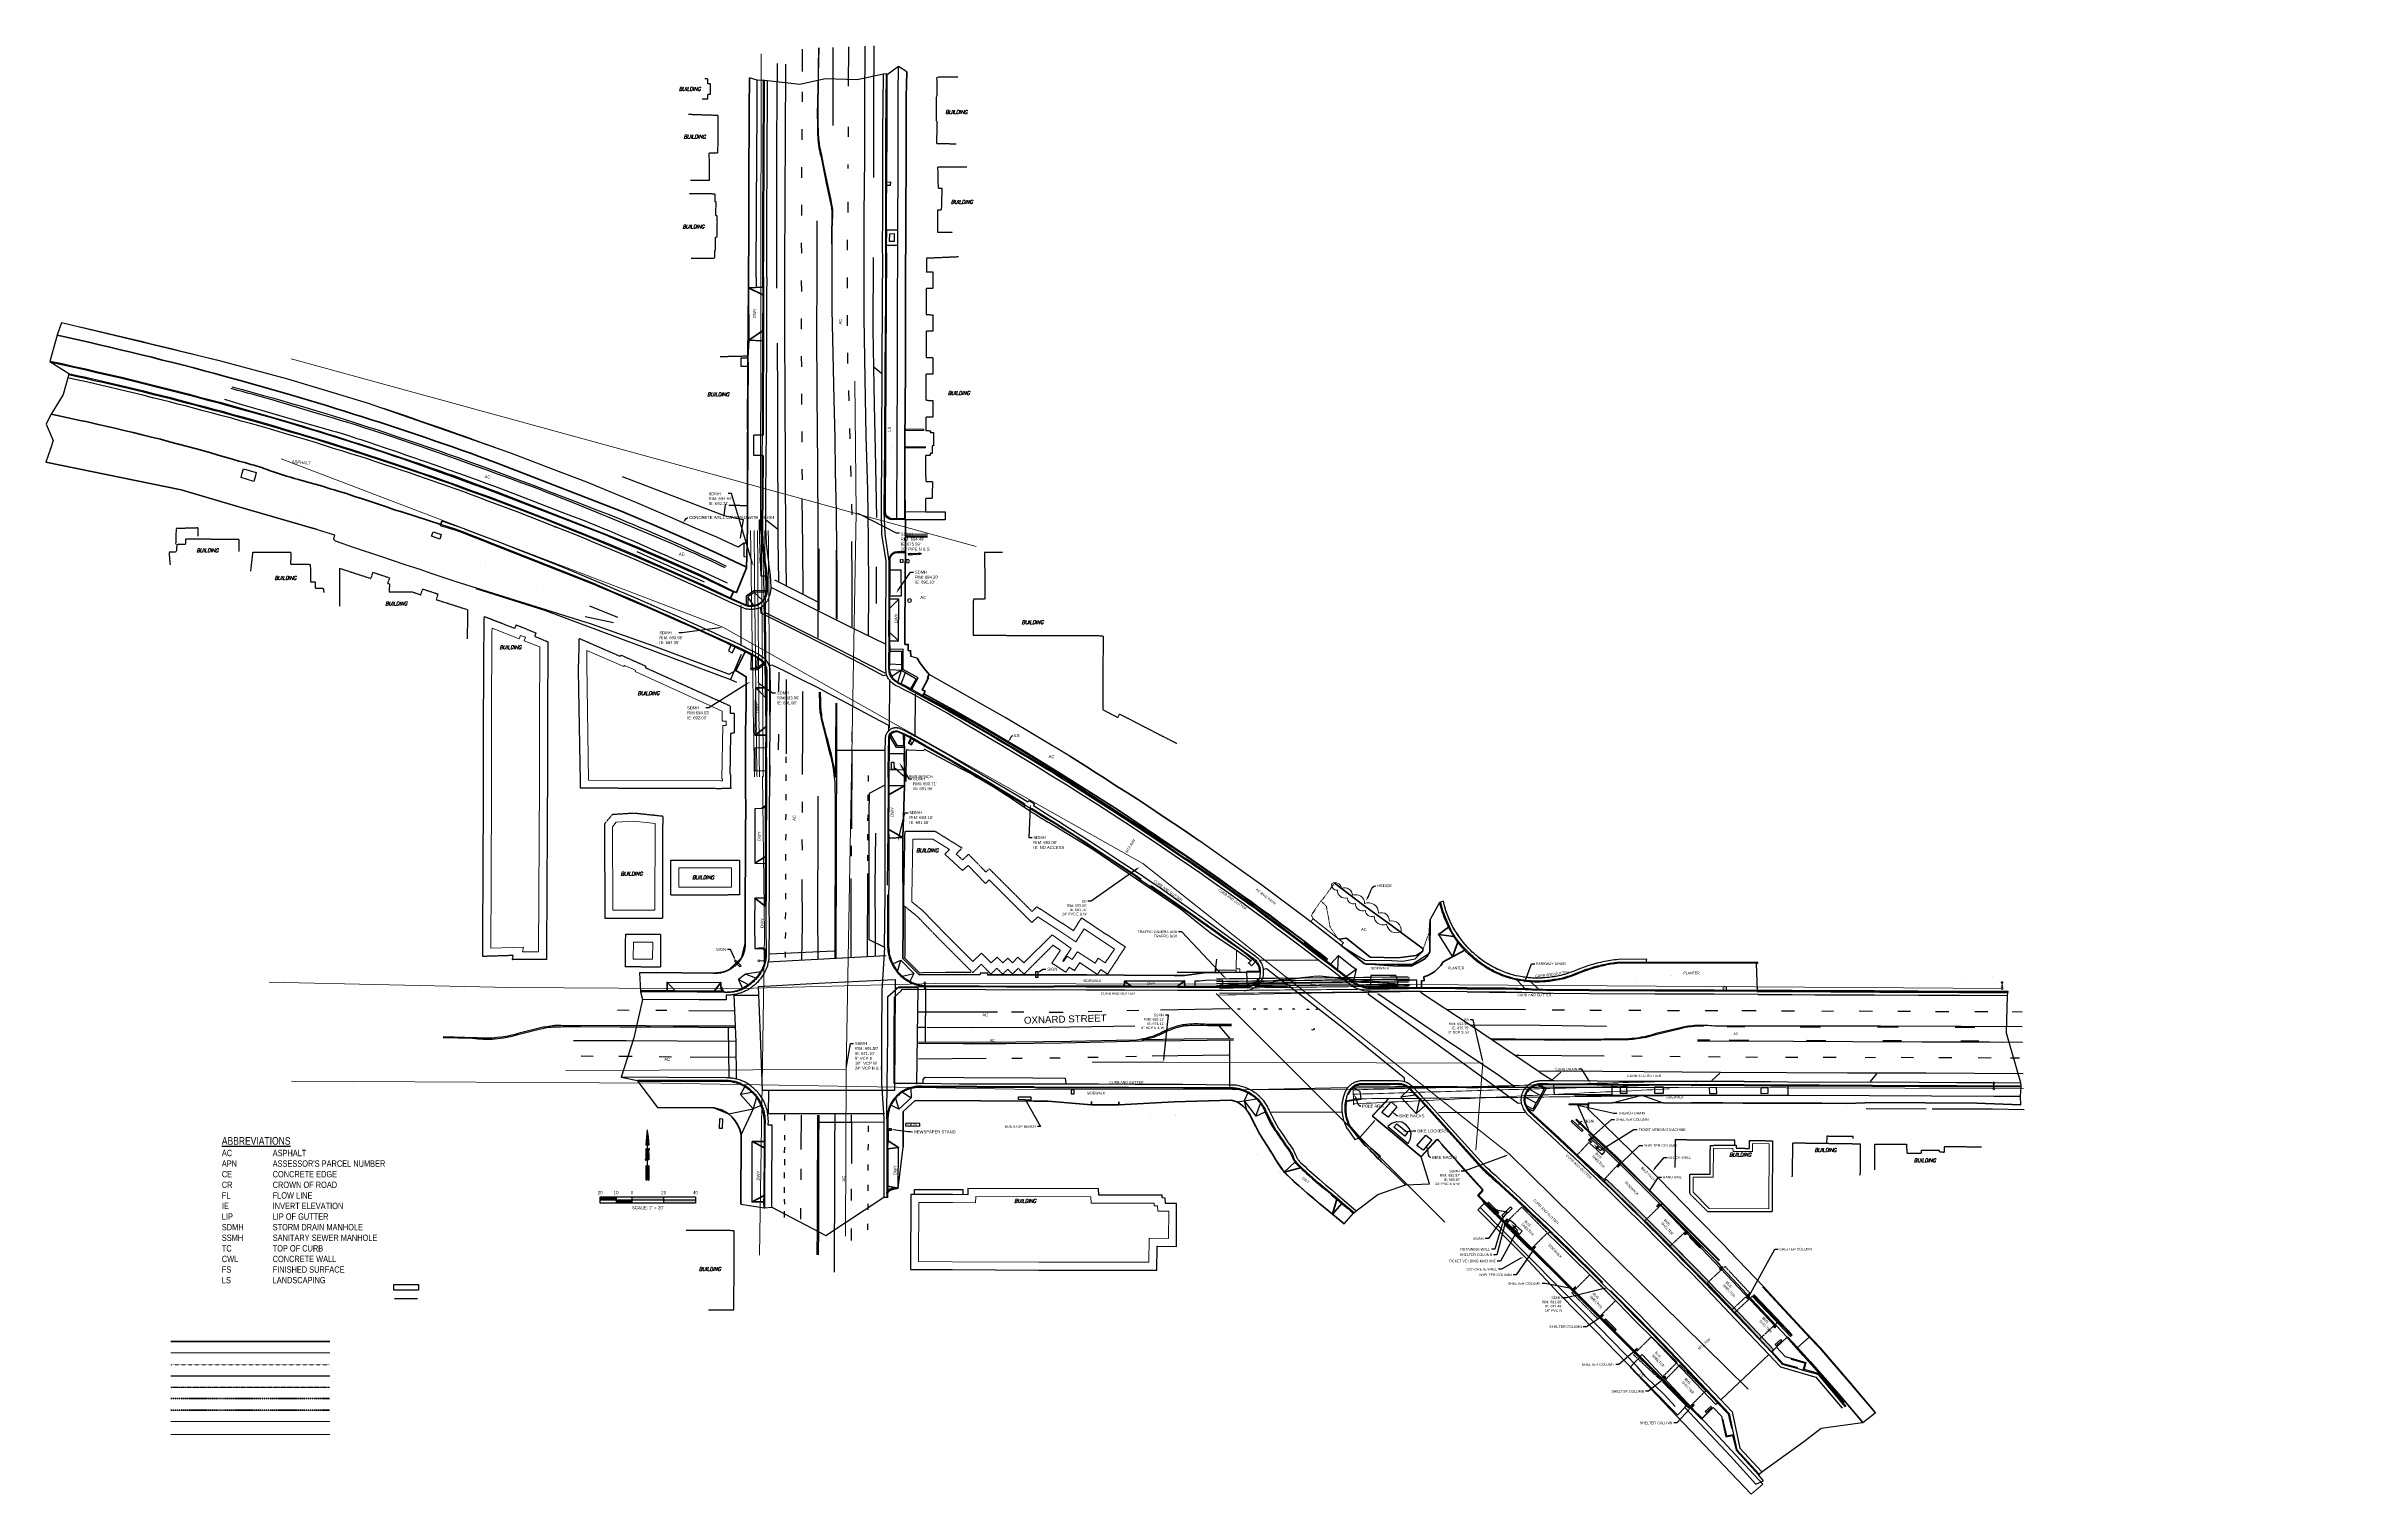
# Model space of a CAD drawing. Header units: feet. Extents: x 6430745 to 6432191, y 1887663 to 1888575.
import ezdxf
from ezdxf import colors
from ezdxf.entities.mleader import LeaderData, LeaderLine
from ezdxf.enums import TextEntityAlignment as Align
from ezdxf.lldxf.tags import DXFTag
from ezdxf.math import Vec2, Vec3

# ---------------------------------------------------------------- set-up
doc = ezdxf.new("R2010")
doc.units = ezdxf.units.FT
doc.header["$MEASUREMENT"] = 0
for name, pattern in [('CENTER', [1, 0.625, -0.125, 0.125, -0.125]), ('DASHDOT', [1, 0.5, -0.25, 0, -0.25]), ('DASHED2', [0.375, 0.25, -0.125]), ('PHANTOM2', [1.25, 0.625, -0.125, 0.125, -0.125, 0.125, -0.125]), ('rtel', [0.01875, 0.0125, -0.00625])]:
    doc.linetypes.add(name, pattern=pattern)
doc.layers.get('0').update_dxf_attribs({"color": 253})
for name, color, linetype, lineweight in [('C-TOPO-SPOT-', 253, 'Continuous', 13), ('R-Row-Ease', 1, 'rtel', 5), ('R-Row-Sname', 8, 'Continuous', 0), ('V-ANNO-SCAL-', 253, 'Continuous', 25), ('V-ANNO-TEXT', 2, 'Continuous', 30), ('V-DETL-ANNO-', 253, 'Continuous', 25), ('V-DETL-PATT-MISC-', 253, 'Continuous', 13), ('VB-BNDY-PRCL-LINE-', 253, 'PHANTOM2', 35), ('VB-RWAY-CNTR-LINE-', 253, 'CENTER', 25), ('VB-RWAY-LINE-', 253, 'PHANTOM2', 35), ('VF-BLDG-LINE-', 253, 'Continuous', 25), ('VF-BLDG-OVHD-LINE-', 253, 'DASHED2', 25), ('VF-COMM-OVHD-LINE-3D', 253, 'OVERHEADCOMM', 15), ('VF-ELEC-OVHD-LINE-', 253, 'OVERHEADELECTRIC', 15), ('VF-ELEC-OVHD-LINE-3D', 253, 'OVERHEADELECTRIC', 15), ('VF-FENC-LINE-', 253, 'FENCE', 25), ('VF-PLNT-BUSH-LINE-', 253, 'TREELINE_R', 13), ('VF-PVMT-EDGE-LINE-', 253, 'EDGEOFPAVEMENT', 35), ('VF-ROAD-DRIV-LINE-', 253, 'Continuous', 35), ('VF-ROAD-STRP-WHIT-LINE-', 253, 'Continuous', 25), ('VF-SSWR-UNDR-LINE-QLA-', 253, 'SEWER', 15), ('VF-STRM-GEOP-LINE-QLB-', 253, 'STORMDRAIN', 15), ('VF-STRM-TRNC-LINE-', 253, 'Continuous', 13), ('VF-TINN-DSRF-BNDY-', 253, 'Continuous', 25), ('VF-TOPO-BRKL-LINE-', 253, 'DASHDOT', 13), ('VF-TOPO-CONC-EDGE-LINE-', 253, 'Continuous', 25), ('VF-TOPO-CONC-GTFL-LINE-', 253, 'Continuous', 25), ('VF-TOPO-CONC-LIPG-LINE-', 253, 'Continuous', 25), ('VF-TOPO-CONC-SWLK-LINE-', 253, 'Continuous', 25), ('VF-TOPO-CONC-TBCB-LINE-', 253, 'Continuous', 25), ('VF-TOPO-CONC-TBWK-LINE-', 253, 'Continuous', 35), ('VF-TOPO-CONC-WALL-LINE-', 253, 'Continuous', 9), ('VF-TOPO-SLPE-LINE-', 253, 'Continuous', 25), ('VF-TOPO-TEXT-', 253, 'Continuous', 25), ('VN-ELEC-POLE-', 253, 'Continuous', 13), ('VN-ELEC-STLT-', 253, 'Continuous', 13), ('VN-PLNT-TREE-', 253, 'Continuous', 13), ('VN-ROAD-STRP-AROW-', 253, 'Continuous', 13), ('VN-SITE-SIGN-', 253, 'Continuous', 13), ('VN-UNID-BOX~-SYMB-', 253, 'Continuous', 13), ('VN-WATR-METR-', 253, 'Continuous', 13), ('VN-WATR-METR-SYMB-', 253, 'Continuous', 13)]:
    doc.layers.add(name, color=color, linetype=linetype, lineweight=lineweight)
doc.layers.add('V-DETL-SYMB-MASK-', color=253, linetype='Continuous')
doc.layers.add('V-DETL-VPRT-NPLT-', color=253, linetype='Continuous', lineweight=13, plot=False)
doc.styles.add('CG-Boundary', font='simplex.shx', dxfattribs={"oblique": 15, "height": 0.115})
doc.styles.add('CG-Symbol', font='arial.ttf', dxfattribs={"width": 0.8, "height": 0.09375})
doc.styles.add('G4_7 32', font='arial.ttf', dxfattribs={"height": 0.219})
doc.styles.add('NCS1', font='arial.ttf', dxfattribs={"width": 0.8, "height": 0.09375})
doc.styles.add('NCS1-Anno', font='arial.ttf', dxfattribs={"width": 0.8, "height": 0.1})
doc.styles.get("Standard").update_dxf_attribs({"font": 'arial.ttf'})
tags = doc.linetypes.add('EDGEOFPAVEMENT', pattern='A,1,-0.03,["EP",Standard,S=0.08,R=0,X=0,Y=-0.04],-0.16,1', length=2.19).pattern_tags.tags
tags[6] = DXFTag(74, 10)
tags = doc.linetypes.add('FENCE', pattern='A,0.5,-0.03,["X",Standard,S=0.08,R=0,X=0,Y=-0.04],-0.08,0.5', length=1.11).pattern_tags.tags
tags[6] = DXFTag(74, 10)
tags = doc.linetypes.add('OVERHEADCOMM', pattern='A,1,-0.03,["OC",Standard,S=0.08,R=0,X=0,Y=-0.04],-0.16,1', length=2.19).pattern_tags.tags
tags[6] = DXFTag(74, 10)
tags = doc.linetypes.add('OVERHEADELECTRIC', pattern='A,1,-0.03,["OE",Standard,S=0.08,R=0,X=0,Y=-0.04],-0.16,1', length=2.19).pattern_tags.tags
tags[6] = DXFTag(74, 10)
tags = doc.linetypes.add('SEWER', pattern='A,1,-0.03,["SS",Standard,S=0.08,R=0,X=0,Y=-0.04],-0.16,1', length=2.19).pattern_tags.tags
tags[6] = DXFTag(74, 10)
tags = doc.linetypes.add('STORMDRAIN', pattern='A,1,-0.03,["SD",Standard,S=0.08,R=0,X=0,Y=-0.04],-0.16,1', length=2.19).pattern_tags.tags
tags[6] = DXFTag(74, 10)
doc.linetypes.add('TREELINE_R', pattern='A,0,-0.13,[130,AECCLAND,S=0.13,R=180,X=0,Y=0],-0.12', length=0.25)

# ---------------------------------------------------------------- blocks, each defined once
blk = doc.blocks.new('electric street light-Street Light')
at = {"color": 0}
for p, q in [((-0.08, 0.75), (-0.15, 0.75)), ((-0.04, 0.82), (-0.07, 0.88)), ((-0.04, 0.68), (-0.07, 0.62)), ((-0.03, 0.12), (-0.01, 0.67)), ((0.03, 0.12), (0.01, 0.67)), ((0.04, 0.82), (0.07, 0.88)), ((0.04, 0.68), (0.07, 0.62)), ((0.08, 0.75), (0.15, 0.75))]:
    blk.add_line(p, q, dxfattribs=at)
for centre, radius in [((0, 0), 0.119), ((0, 0.75), 0.0792)]:
    blk.add_circle(centre, radius, dxfattribs=at)
blk = doc.blocks.new('*U230')
for p, q in [((-1.5, 0), (-1.5, 0.2)), ((-1.5, 0.2), (1.5, 0.2)), ((-1.5, 0.1), (1.5, 0.1)), ((1.5, 0), (-1.5, 0)), ((-1, 0.2), (-1, 0)), ((-0.5, 0.2), (-0.5, 0)), ((0.5, 0.2), (0.5, 0)), ((1.5, 0.2), (1.5, 0))]:
    blk.add_line(p, q)
for points in [[(-1.5, 0.2), (-1, 0.2), (-1.5, 0.1), (-1, 0.1)], [(-1, 0.1), (-0.5, 0.1), (-1, 0), (-0.5, 0)], [(-0.5, 0.2), (0.5, 0.2), (-0.5, 0.1), (0.5, 0.1)], [(0.5, 0.1), (1.5, 0.1), (0.5, 0), (1.5, 0)]]:
    blk.add_solid(points)
at = {"style": 'NCS1'}
for s, p in [('20', (-1.5, 0.248)), ('10', (-1, 0.248)), ('0', (-0.5, 0.248)), ('20', (0.5, 0.248)), ('40', (1.5, 0.248))]:
    blk.add_text(s, height=0.1, dxfattribs=at).set_placement(p, align=Align.BOTTOM_CENTER)
blk.add_text('SCALE: 1" = 20\'', height=0.1, dxfattribs=at).set_placement((0, -0.094), align=Align.TOP_CENTER)
blk = doc.blocks.new('North Arrow')
for p, q in [((-0.045, 0.306), (0, 0.781)), ((-0.006, 0.736), (-0.006, 0.328)), ((0, 0.328), (-0.006, 0.736)), ((0.045, 0.306), (0, 0.781)), ((0, -0.781), (0, 0.781)), ((-0.045, 0.317), (0, 0.328)), ((-0.045, 0.306), (0, 0.328)), ((-0.04, 0.311), (-0.045, 0.317)), ((-0.045, 0.193), (-0.04, -0.023)), ((-0.045, -0.17), (-0.045, 0.193)), ((0.045, 0.034), (-0.045, 0.193)), ((-0.04, 0.374), (-0.04, 0.311)), ((-0.034, 0.311), (-0.04, 0.374)), ((-0.04, 0.181), (-0.034, -0.028)), ((-0.04, -0.023), (-0.04, 0.181)), ((-0.034, 0.436), (-0.034, 0.311)), ((-0.028, 0.317), (-0.034, 0.436)), ((-0.034, 0.17), (-0.028, -0.04)), ((-0.034, -0.028), (-0.034, 0.17)), ((-0.028, 0.487), (-0.028, 0.317)), ((-0.023, 0.317), (-0.028, 0.487)), ((-0.028, 0.159), (-0.023, -0.051)), ((-0.028, -0.04), (-0.028, 0.159)), ((-0.023, 0.544), (-0.023, 0.317)), ((-0.017, 0.323), (-0.023, 0.544)), ((-0.023, 0.153), (-0.017, -0.057)), ((-0.023, -0.051), (-0.023, 0.153)), ((-0.017, 0.606), (-0.017, 0.323)), ((-0.011, 0.323), (-0.017, 0.606)), ((-0.017, 0.142), (-0.011, -0.068)), ((-0.017, -0.057), (-0.017, 0.142)), ((-0.011, 0.674), (-0.011, 0.323)), ((-0.006, 0.328), (-0.011, 0.674)), ((-0.011, 0.13), (-0.006, -0.079)), ((-0.011, -0.068), (-0.011, 0.13)), ((-0.006, 0.119), (0, -0.091)), ((-0.006, -0.079), (-0.006, 0.119)), ((0, 0.328), (0.006, 0.714)), ((0, 0.328), (0.045, 0.306)), ((0, -0.091), (0.006, 0.102)), ((0.006, 0.714), (0.006, 0.328)), ((0.006, 0.328), (0.011, 0.651)), ((0.006, 0.102), (0.006, -0.096)), ((0.006, -0.096), (0.011, 0.091)), ((0.011, 0.651), (0.011, 0.323)), ((0.011, 0.323), (0.017, 0.595)), ((0.011, 0.091), (0.011, -0.108)), ((0.011, -0.108), (0.017, 0.079)), ((0.017, 0.595), (0.017, 0.323)), ((0.017, 0.323), (0.023, 0.538)), ((0.017, 0.079), (0.017, -0.119)), ((0.017, -0.119), (0.023, 0.074)), ((0.023, 0.538), (0.023, 0.317)), ((0.023, 0.317), (0.028, 0.476)), ((0.023, 0.074), (0.023, -0.13)), ((0.023, -0.13), (0.028, 0.062)), ((0.028, 0.476), (0.028, 0.317)), ((0.028, 0.317), (0.034, 0.419)), ((0.028, 0.062), (0.028, -0.136)), ((0.028, -0.136), (0.034, 0.051)), ((0.034, 0.419), (0.034, 0.311)), ((0.034, 0.311), (0.04, 0.357)), ((0.034, 0.051), (0.034, -0.147)), ((0.034, -0.147), (0.04, 0.04)), ((0.04, 0.357), (0.04, 0.311)), ((0.04, 0.311), (0.045, 0.311)), ((0.04, 0.04), (0.04, -0.159)), ((0.04, -0.159), (0.045, 0.034)), ((0.045, 0.193), (0.062, 0.187)), ((0.045, -0.17), (0.045, 0.193)), ((0.045, 0.187), (0.068, 0.181)), ((0.062, 0.187), (0.045, 0.187)), ((0.045, 0.181), (0.068, 0.176)), ((0.068, 0.181), (0.045, 0.181)), ((0.045, 0.176), (0.068, 0.17)), ((0.068, 0.176), (0.045, 0.176)), ((0.045, 0.17), (0.062, 0.164)), ((0.068, 0.17), (0.045, 0.17)), ((0.045, 0.164), (0.051, 0.159)), ((0.062, 0.164), (0.045, 0.164)), ((-0.045, -0.142), (-0.068, -0.147)), ((-0.045, -0.147), (-0.068, -0.153)), ((-0.068, -0.147), (-0.045, -0.147)), ((-0.045, -0.153), (-0.068, -0.159)), ((-0.068, -0.153), (-0.045, -0.153)), ((-0.068, -0.159), (-0.045, -0.159)), ((-0.045, -0.136), (-0.062, -0.142)), ((-0.062, -0.142), (-0.045, -0.142)), ((-0.045, -0.159), (-0.062, -0.164)), ((-0.062, -0.164), (-0.045, -0.164)), ((-0.045, -0.164), (-0.057, -0.17)), ((0.045, -0.17), (-0.045, -0.011)), ((-0.045, -0.351), (0, -0.328)), ((-0.045, -0.351), (-0.04, -0.798)), ((-0.045, -0.804), (-0.045, -0.351)), ((-0.04, -0.351), (-0.034, -0.798)), ((-0.04, -0.798), (-0.04, -0.351)), ((-0.034, -0.345), (-0.028, -0.793)), ((-0.034, -0.798), (-0.034, -0.345)), ((-0.028, -0.345), (-0.023, -0.793)), ((-0.028, -0.793), (-0.028, -0.345)), ((-0.023, -0.34), (-0.017, -0.787)), ((-0.023, -0.793), (-0.023, -0.34)), ((-0.017, -0.34), (-0.011, -0.787)), ((-0.017, -0.787), (-0.017, -0.34)), ((-0.011, -0.334), (-0.006, -0.781)), ((-0.011, -0.787), (-0.011, -0.334)), ((-0.006, -0.334), (0, -0.781)), ((-0.006, -0.781), (-0.006, -0.334)), ((0, -0.328), (0.045, -0.351)), ((0, -0.781), (0.006, -0.334)), ((0.006, -0.781), (0.011, -0.334)), ((0.006, -0.334), (0.006, -0.781)), ((0.011, -0.334), (0.011, -0.787)), ((0.011, -0.787), (0.017, -0.34)), ((0.017, -0.787), (0.023, -0.34)), ((0.017, -0.34), (0.017, -0.787)), ((0.023, -0.34), (0.023, -0.793)), ((0.023, -0.793), (0.028, -0.345)), ((0.028, -0.793), (0.034, -0.345)), ((0.028, -0.345), (0.028, -0.793)), ((0.034, -0.345), (0.034, -0.798)), ((0.034, -0.798), (0.04, -0.351)), ((0.04, -0.798), (0.045, -0.351)), ((0.04, -0.351), (0.04, -0.798)), ((0.045, -0.804), (0.045, -0.351)), ((-0.045, -0.804), (0, -0.781)), ((0, -0.781), (0.045, -0.804))]:
    blk.add_line(p, q)
for points in [[(0.046, 0.161), (0.049, 0.16), (0.052, 0.16), (0.055, 0.16), (0.058, 0.161), (0.06, 0.162), (0.063, 0.164), (0.065, 0.166), (0.066, 0.169), (0.067, 0.171), (0.068, 0.174), (0.068, 0.177), (0.068, 0.18), (0.067, 0.183), (0.066, 0.186), (0.064, 0.188), (0.062, 0.19), (0.059, 0.192), (0.057, 0.193), (0.054, 0.193), (0.051, 0.194), (0.048, 0.193), (0.045, 0.193)], [(-0.045, -0.137), (-0.048, -0.136), (-0.051, -0.136), (-0.054, -0.136), (-0.057, -0.137), (-0.059, -0.138), (-0.062, -0.14), (-0.064, -0.142), (-0.066, -0.144), (-0.067, -0.147), (-0.068, -0.15), (-0.068, -0.153), (-0.068, -0.156), (-0.067, -0.159), (-0.066, -0.161), (-0.064, -0.164), (-0.062, -0.166), (-0.06, -0.168), (-0.057, -0.169), (-0.054, -0.17), (-0.051, -0.17), (-0.048, -0.17), (-0.046, -0.169)]]:
    blk.add_lwpolyline(points)
blk = doc.blocks.new('Water Meter')
at = {"layer": 'V-DETL-SYMB-MASK-'}
h = blk.add_hatch(color=256, dxfattribs=at)
h.dxf.hatch_style = 1
h.paths.add_polyline_path([(0.05, -0.025), (0.05, 0.025), (0.025, 0.05), (-0.025, 0.05), (-0.05, 0.025), (-0.05, -0.025), (-0.025, -0.05), (0.025, -0.05)])
blk.add_lwpolyline([(0.05, -0.025), (0.05, 0.025), (0.025, 0.05), (-0.025, 0.05), (-0.05, 0.025), (-0.05, -0.025), (-0.025, -0.05), (0.025, -0.05)], close=True)
at = {"insert": (0, 0), "char_height": 0.0586, "attachment_point": 5, "style": 'CG-Symbol', "bg_fill": 3, "box_fill_scale": 1.05, "bg_fill_color": 256, "bg_fill_transparency": 0}
blk.add_mtext_dynamic_manual_height_columns('W', width=0.05859, gutter_width=0.625, heights=[0], dxfattribs=at)
blk = doc.blocks.new('Unidentified Box')
at = {"layer": 'V-DETL-SYMB-MASK-'}
h = blk.add_hatch(color=256, dxfattribs=at)
h.dxf.hatch_style = 1
edge = h.paths.add_edge_path()
edge.add_line((0.05, -0.025), (0.05, 0.025))
edge.add_arc((0.025, 0.025), 0.025, 0, 90)
edge.add_line((0.025, 0.05), (-0.025, 0.05))
edge.add_arc((-0.025, 0.025), 0.025, 90, 180)
edge.add_line((-0.05, 0.025), (-0.05, -0.025))
edge.add_arc((-0.025, -0.025), 0.025, 180, 270)
edge.add_line((-0.025, -0.05), (0.025, -0.05))
edge.add_arc((0.025, -0.025), 0.025, 270, 360)
blk.add_lwpolyline([(0.05, -0.025), (0.05, 0.025, 0.414214), (0.025, 0.05), (-0.025, 0.05, 0.414214), (-0.05, 0.025), (-0.05, -0.025, 0.414214), (-0.025, -0.05), (0.025, -0.05, 0.414214)], format="xyb", close=True)
at = {"insert": (0, 0), "char_height": 0.0781, "attachment_point": 5, "style": 'CG-Symbol', "bg_fill": 3, "box_fill_scale": 1.05, "bg_fill_color": 256, "bg_fill_transparency": 0}
blk.add_mtext_dynamic_manual_height_columns('U', width=0.0568, gutter_width=0.833, heights=[0], dxfattribs=at)
blk = doc.blocks.new('*U236')
blk.add_lwpolyline([(0.004, -0.049), (0.004, -0.025, 0.325407), (-0.022, 0.011), (-0.023, -0.005), (-0.045, 0.022), (-0.017, 0.037), (-0.021, 0.02, -0.335955), (0.013, -0.025), (0.013, -0.049)], format="xyb", close=True)

msp = doc.modelspace()

# ---------------------------------------------------------------- hatches: boundary and pattern name
at = {"layer": 'V-DETL-PATT-MISC-'}
h = msp.add_hatch(dxfattribs=at)
h.set_pattern_fill('HEX', color=256, scale=2, angle=72)
h.set_pattern_definition([(72, (0, 0), (-0.411819551773, 0.133808283665), [0.25, -0.5]), (192, (0, 0), (0.090028402996, -0.423550335443), [0.25, -0.5]), (132, (0.07725, 0.23776), (-0.321791148777, -0.289742051778), [0.25, -0.5])])
h.paths.add_polyline_path([(6431832.8, 1887754.2), (6431831.4, 1887752.9), (6431810.3, 1887775.2), (6431796.2, 1887789.9), (6431787.7, 1887798.7), (6431765.9, 1887820.8), (6431754.7, 1887832), (6431749, 1887837.6), (6431743.4, 1887843.2), (6431734.7, 1887851.7), (6431726, 1887860.2), (6431727.3, 1887861.6), (6431736.1, 1887853.1), (6431740.5, 1887848.8), (6431744.9, 1887844.5), (6431750.6, 1887838.9), (6431756.3, 1887833.2), (6431761.9, 1887827.6), (6431767.6, 1887821.9), (6431778.5, 1887810.8), (6431783.9, 1887805.3), (6431789.3, 1887799.8), (6431797.7, 1887791.1), (6431812.1, 1887776.2)])

# ---------------------------------------------------------------- linework, layer by layer
for centre in [(6431289.1, 1888254.9), (6431294.6, 1888255.2)]:
    msp.add_circle(centre, 0.582)
at = {"layer": 'C-TOPO-SPOT-', "flags": 128}
msp.add_lwpolyline([(6431742.4, 1887743.3), (6431818.5, 1887663.3), (6431826, 1887669.6), (6431750, 1887751.2), (6431742.4, 1887743.3)], close=True, dxfattribs=at)
at = {"layer": 'R-Row-Ease'}
msp.add_line((6430823.5, 1887744.6), (6430923.5, 1887744.6), dxfattribs=at)
at = {"layer": 'V-ANNO-TEXT', "flags": 128}
for points in [[(6431357.3, 1887911.7), (6431357.3, 1887913.4), (6431364.9, 1887913.3), (6431364.9, 1887911.3), (6431357.3, 1887911.7)], [(6431275.7, 1887892.1), (6431275.7, 1887893.4), (6431277, 1887893.4), (6431277, 1887892.2), (6431275.7, 1887892.1)]]:
    msp.add_lwpolyline(points, dxfattribs=at)
at = {"layer": 'V-DETL-VPRT-NPLT-', "flags": 128}
for points in [[(6431025.7, 1888205.3), (6431025.8, 1888208.4), (6431042.9, 1888201.7), (6431043.7, 1888203.8), (6431046.8, 1888202.6), (6431045.9, 1888200.4), (6431055.8, 1888196.5), (6431055.8, 1888185.7), (6431055.7, 1888162.1), (6431055.6, 1888111.1), (6431055, 1888004.7), (6431044.9, 1888004.7), (6431045.6, 1888007.6), (6431024.9, 1888006.9), (6431025.1, 1888049.2), (6431025.4, 1888107.8), (6431025.4, 1888153.2)], [(6431101.8, 1888030.8), (6431128.2, 1888030.9), (6431128.4, 1888085.4), (6431115.1, 1888086.8), (6431103.9, 1888086.2), (6431101.5, 1888083.3)], [(6431290.1, 1888036), (6431290, 1888039.5), (6431290.7, 1888075.6), (6431303.2, 1888075.5), (6431313.7, 1888069), (6431310.8, 1888066.1), (6431321.9, 1888055.7), (6431325.6, 1888059), (6431336.5, 1888047.7), (6431338.8, 1888049.9), (6431365.7, 1888023), (6431369.5, 1888026.6), (6431382.1, 1888018.4), (6431393.3, 1888010.9), (6431398.5, 1888019), (6431417.6, 1888006.3), (6431411.9, 1887997.6), (6431407.5, 1888000.6), (6431405.5, 1887997.4), (6431394.4, 1888004.6), (6431391.1, 1887999.7), (6431387.8, 1888001.8), (6431385.6, 1887998.6), (6431385.2, 1887998.9), (6431390.4, 1888006.8), (6431378.5, 1888015.4), (6431360.6, 1887997.6), (6431356.9, 1888001.3), (6431353.4, 1887997.7), (6431350.5, 1888000.6), (6431347.4, 1887997.6), (6431343.7, 1888001.3), (6431340, 1887997.7), (6431333.9, 1888003.8), (6431328.4, 1887998.5), (6431311.3, 1888015.7), (6431296.8, 1888030.7)], [(6431143.3, 1888057.4), (6431176.6, 1888057.4), (6431176.6, 1888045.4), (6431143.3, 1888045.3)], [(6431114.8, 1888010.7), (6431126.9, 1888010.7), (6431126.8, 1888000), (6431114.7, 1888000.1)], [(6431829.7, 1887842.9), (6431792.1, 1887843), (6431782, 1887853.3), (6431782, 1887862.7), (6431794.7, 1887862.7), (6431794.9, 1887880.8), (6431807.1, 1887881), (6431807.2, 1887879), (6431819.4, 1887878.9), (6431819.5, 1887883.9), (6431830, 1887883.8)], [(6431315.6, 1887846.9), (6431294.4, 1887846.9), (6431294.3, 1887809.7), (6431315.5, 1887809.6), (6431370.1, 1887809.3), (6431439.4, 1887809.2), (6431439.6, 1887824.4), (6431451.7, 1887824.2), (6431451.8, 1887841.3), (6431445, 1887841.4), (6431444.8, 1887844.8), (6431442.6, 1887844.8), (6431442.6, 1887846.4), (6431412.5, 1887846.5), (6431402.9, 1887846.5), (6431402.8, 1887850.5), (6431330.3, 1887850.7), (6431330.2, 1887846.7)]]:
    msp.add_lwpolyline(points, close=True, dxfattribs=at)
msp.add_lwpolyline([(6431085.4, 1888185.6), (6431085.5, 1888194.3), (6431108.8, 1888184.1), (6431109.2, 1888184.9), (6431116.1, 1888181.8), (6431115.8, 1888181), (6431170.7, 1888156.1), (6431170.7, 1888149.8), (6431173.2, 1888149.8), (6431173.2, 1888147), (6431171, 1888147), (6431170.5, 1888113.6), (6431170.9, 1888113.4), (6431170.9, 1888112.3), (6431169.7, 1888112.3), (6431086.4, 1888112.6), (6431085.4, 1888185.6)], dxfattribs=at)
at = {"layer": 'VB-BNDY-PRCL-LINE-'}
msp.add_line((6430823.5, 1887723.4), (6430923.5, 1887723.4), dxfattribs=at)
at = {"layer": 'VB-RWAY-CNTR-LINE-'}
msp.add_line((6430823.5, 1887730.6), (6430923.5, 1887730.6), dxfattribs=at)
at = {"layer": 'VB-RWAY-LINE-'}
msp.add_line((6430823.5, 1887716.2), (6430923.5, 1887716.2), dxfattribs=at)
at = {"layer": 'VF-BLDG-LINE-'}
msp.add_lwpolyline([(6431171.8, 1888279.2), (6431172.7, 1888286.1)], dxfattribs=at)
at = {"layer": 'VF-BLDG-LINE-', "flags": 128}
msp.add_lwpolyline([(6431315.6, 1887851.9), (6431289.4, 1887851.9), (6431289.3, 1887804.7), (6431315.5, 1887804.6), (6431370.1, 1887804.3), (6431444.3, 1887804.2), (6431444.5, 1887819.3), (6431456.7, 1887819.1), (6431456.8, 1887846.2), (6431449.7, 1887846.3), (6431449.5, 1887849.6), (6431447.7, 1887849.7), (6431447.7, 1887851.4), (6431412.5, 1887851.5), (6431407.8, 1887851.5), (6431407.7, 1887855.5), (6431325.3, 1887855.7), (6431325.3, 1887851.7), (6431315.6, 1887851.9)], close=True, dxfattribs=at)
msp.add_lwpolyline([(6431322.4, 1887851.8), (6431322.3, 1887854.8), (6431291.6, 1887854.9), (6431291.6, 1887852.1)], dxfattribs=at)
at = {"layer": 'VF-BLDG-LINE-', "ltscale": 0.6, "flags": 128}
msp.add_lwpolyline([(6430963.8, 1887795.3), (6430979.4, 1887795.3), (6430979.4, 1887791.7), (6430963.8, 1887791.7)], close=True, dxfattribs=at)
at = {"layer": 'VF-BLDG-OVHD-LINE-', "flags": 128}
for points in [[(6431158.1, 1888541.5), (6431161.6, 1888541.5), (6431161.6, 1888544.5), (6431163.3, 1888544.5), (6431163.2, 1888551), (6431161.7, 1888551), (6431161.7, 1888554), (6431159.6, 1888554)], [(6431319.1, 1888555.1), (6431306.9, 1888555.2), (6431305.7, 1888554.6), (6431305.9, 1888542.9), (6431305.4, 1888542.9), (6431305.4, 1888527.6), (6431305.9, 1888527.6), (6431305.6, 1888513.4), (6431307, 1888513.4), (6431318, 1888513.2)], [(6431150.8, 1888490.4), (6431162.6, 1888490.4), (6431162.6, 1888502.8), (6431162.4, 1888507.6), (6431168, 1888507.6), (6431168.1, 1888531), (6431149.4, 1888531.6)], [(6431324.7, 1888498.5), (6431306.3, 1888498.5), (6431306.6, 1888485.4), (6431309, 1888485.2), (6431308.6, 1888471.4), (6431306.2, 1888471.4), (6431306.2, 1888457.5), (6431315.7, 1888457.5)], [(6431151.1, 1888441.2), (6431165.9, 1888441.2), (6431166.1, 1888446.1), (6431166.5, 1888446.1), (6431166.5, 1888454.5), (6431167.4, 1888454.6), (6431167.6, 1888464), (6431167.5, 1888467.9), (6431166.7, 1888468), (6431166.8, 1888476.6), (6431166.2, 1888476.6), (6431166.2, 1888481.5), (6431164.2, 1888481.6), (6431149.8, 1888481.7)], [(6431319.5, 1888442), (6431301.7, 1888441.2), (6431299.3, 1888441.1), (6431299.2, 1888432.7), (6431303.3, 1888432.6), (6431303.2, 1888422.1), (6431299.1, 1888422.1), (6431299.1, 1888405.7), (6431303.2, 1888405.6), (6431303.2, 1888395.3), (6431299.1, 1888395.2), (6431299, 1888378.7), (6431303.2, 1888378.7), (6431303.2, 1888368.2), (6431298.9, 1888368.2), (6431298.9, 1888351.8), (6431303.2, 1888351.6), (6431303.4, 1888341.1), (6431298.9, 1888341.2), (6431298.8, 1888332.7), (6431301.8, 1888332.6), (6431301.7, 1888331.4), (6431303.7, 1888331.4), (6431303.7, 1888323.1), (6431302.8, 1888323), (6431302.8, 1888318.3), (6431301.7, 1888318.3), (6431301.6, 1888317.1), (6431298.7, 1888317.1), (6431298.8, 1888300.6), (6431303.1, 1888300.6), (6431302.8, 1888290), (6431298.7, 1888290), (6431298.6, 1888281.5), (6431309.3, 1888281.6)], [(6430840.7, 1888266.3), (6430840.7, 1888271.4), (6430826.8, 1888271), (6430826.5, 1888261.2)], [(6430823.2, 1888248.1), (6430822.5, 1888256.3), (6430827.1, 1888256.5), (6430827.5, 1888261.1), (6430832.8, 1888261.1), (6430832.9, 1888264.5), (6430842.7, 1888264.5), (6430866.3, 1888264.3), (6430866.4, 1888256.4)], [(6430873.8, 1888244.1), (6430875.2, 1888256.1), (6430899, 1888256.1), (6430898.9, 1888248.6), (6430911.3, 1888248.5), (6430911.4, 1888237.5), (6430914.3, 1888237.5), (6430914.3, 1888233.5), (6430919.4, 1888233.5), (6430919.8, 1888230.8)], [(6431347.2, 1888256), (6431335.9, 1888255.9), (6431336, 1888226.5), (6431328.8, 1888226.5), (6431328.7, 1888203.9), (6431354.3, 1888203.8), (6431410.5, 1888203.6), (6431410.3, 1888157.1), (6431419.8, 1888152.1), (6431420.9, 1888154.3), (6431442, 1888143.4), (6431456.9, 1888135.8)], [(6430929.8, 1888222.2), (6430929.8, 1888246), (6430949.5, 1888239.6), (6430950.8, 1888243.5), (6430961.2, 1888240), (6430959.9, 1888236.4), (6430961.2, 1888236.3), (6430960.9, 1888231.3), (6430975, 1888231.1), (6430975.2, 1888231.2), (6430978.1, 1888230.3), (6430980.8, 1888229.2), (6430982.1, 1888233), (6430991.7, 1888229.8), (6430990.6, 1888226.3), (6431010.3, 1888220), (6431010.1, 1888201.7)], [(6431080.4, 1888185.6), (6431080.6, 1888201.9), (6431106.5, 1888190.6), (6431106.9, 1888191.4), (6431122.6, 1888184.4), (6431122.3, 1888183.5), (6431175.7, 1888159.4), (6431175.7, 1888154.8), (6431178.2, 1888154.8), (6431178.2, 1888142.2), (6431175.9, 1888142.1), (6431175.5, 1888116.7), (6431175.9, 1888116.5), (6431176, 1888107.4), (6431169.7, 1888107.3), (6431081.5, 1888107.6), (6431080.1, 1888185.7), (6431080.4, 1888185.6)], [(6431096.8, 1888025.8), (6431133.2, 1888025.9), (6431133.4, 1888089.9), (6431115.2, 1888091.8), (6431101.5, 1888091), (6431096.5, 1888085.1), (6431096.8, 1888025.8)], [(6431285.1, 1888033.6), (6431285, 1888039.4), (6431285.8, 1888080.6), (6431304.7, 1888080.5), (6431321.7, 1888070), (6431318, 1888066.2), (6431322, 1888062.5), (6431325.8, 1888066), (6431336.7, 1888054.8), (6431338.8, 1888056.9), (6431365.8, 1888030), (6431368.8, 1888033), (6431384.9, 1888022.5), (6431391.8, 1888017.9), (6431397, 1888026), (6431424.5, 1888007.7), (6431413.3, 1887990.5), (6431408.9, 1887993.5), (6431406.9, 1887990.4), (6431395.8, 1887997.7), (6431392.5, 1887992.8), (6431389.1, 1887994.9), (6431387, 1887991.8), (6431378.2, 1887997.5), (6431383.6, 1888005.6), (6431379, 1888008.8), (6431360.7, 1887990.6), (6431357, 1887994.2), (6431353.5, 1887990.7), (6431350.5, 1887993.6), (6431347.3, 1887990.6), (6431343.6, 1887994.3), (6431339.9, 1887990.6), (6431333.8, 1887996.8), (6431328.4, 1887991.5), (6431307.7, 1888012.2), (6431293.4, 1888027), (6431285.1, 1888033.6)], [(6431138.3, 1888062.4), (6431181.6, 1888062.4), (6431181.6, 1888040.4), (6431138.3, 1888040.3), (6431138.3, 1888062.3)], [(6431720, 1887888.5), (6431736.8, 1887872.9), (6431725.9, 1887861.2), (6431709, 1887876.7), (6431720, 1887888.5)], [(6431808.2, 1887883.3), (6431808.2, 1887886.1), (6431770.7, 1887886.2), (6431770.6, 1887868.9)], [(6431844.5, 1887863.1), (6431844.9, 1887884.4), (6431887.3, 1887883.8), (6431887.1, 1887863.8)], [(6431882.8, 1887887.1), (6431882.8, 1887888.3), (6431866.2, 1887888.5), (6431866.1, 1887884.4)], [(6431896.5, 1887867.3), (6431896.4, 1887883.5), (6431916.4, 1887883.5), (6431916.6, 1887877.9), (6431925.9, 1887877.9), (6431925.9, 1887879.8), (6431936.9, 1887879.7), (6431937.1, 1887878.7), (6431940.3, 1887878.6), (6431940.3, 1887882.1), (6431963.8, 1887881.9)], [(6431674.1, 1887844), (6431690.3, 1887827.7), (6431679.4, 1887817), (6431663.1, 1887833.1), (6431674.1, 1887844)], [(6431162, 1887779.2), (6431178, 1887779.2), (6431178.3, 1887829.1), (6431147.8, 1887829.3)], [(6431817.7, 1887789.9), (6431802.1, 1887806.6), (6431790.9, 1887796.1), (6431806.6, 1887779.4), (6431817.7, 1887789.8)], [(6431819.4, 1887788), (6431808.4, 1887777.7), (6431823.9, 1887760.9), (6431835.6, 1887771.8), (6431819.4, 1887787.9)], [(6431772, 1887746.3), (6431761.2, 1887735.5), (6431744.4, 1887751.1), (6431755.8, 1887762.4), (6431772, 1887746.3)], [(6431763, 1887733.7), (6431773.7, 1887744.6), (6431790, 1887728.3), (6431779.1, 1887717.5), (6431763, 1887733.7)]]:
    msp.add_lwpolyline(points, dxfattribs=at)
at = {"layer": 'VF-BLDG-OVHD-LINE-'}
msp.add_lwpolyline([(6431174.9, 1888285.7), (6431186.6, 1888285.6), (6431186.6, 1888293.5), (6431186.7, 1888333.1), (6431186.6, 1888345.3), (6431186.7, 1888353.2), (6431186.7, 1888366.7), (6431186.8, 1888379.5), (6431169.2, 1888379.1)], dxfattribs=at)
at = {"layer": 'VF-BLDG-OVHD-LINE-', "flags": 128}
for points in [[(6431020.7, 1888205.4), (6431020.9, 1888215.7), (6431040.1, 1888208.2), (6431041, 1888210.4), (6431043.7, 1888209.3), (6431053.4, 1888205.3), (6431052.5, 1888203.2), (6431060.8, 1888199.8), (6431060.8, 1888185.7), (6431060.7, 1888162.1), (6431060.6, 1888111.1), (6431060, 1887999.7), (6431038.5, 1887999.7), (6431039.1, 1888002.3), (6431019.9, 1888001.7), (6431020.1, 1888049.2), (6431020.4, 1888107.8), (6431020.4, 1888153.2), (6431020.7, 1888205.4)], [(6431109.9, 1888015.7), (6431131.9, 1888015.7), (6431131.8, 1887994.9), (6431109.7, 1887995.2), (6431109.9, 1888015.7)], [(6431831.7, 1887840.9), (6431791.3, 1887841), (6431779.9, 1887852.4), (6431780, 1887864.7), (6431792.7, 1887864.7), (6431792.9, 1887882.8), (6431809.1, 1887883), (6431809.1, 1887881), (6431817.5, 1887880.9), (6431817.6, 1887885.9), (6431832.1, 1887885.7), (6431831.7, 1887840.9)], [(6431778.9, 1887830), (6431767.6, 1887819.5), (6431751.7, 1887835.4), (6431762.7, 1887846.2), (6431778.9, 1887830)], [(6431705.7, 1887790), (6431721.9, 1887773.7), (6431733.2, 1887785.1), (6431716.9, 1887801.3), (6431705.7, 1887790)]]:
    msp.add_lwpolyline(points, close=True, dxfattribs=at)
at = {"layer": 'VF-COMM-OVHD-LINE-3D'}
for points in [[(6431196.2, 1888269, 718.5), (6431196.2, 1888268.4, 718.4), (6431196.2, 1888266.8, 718.2), (6431196.3, 1888265.1, 718.1), (6431196.3, 1888263.5, 718), (6431196.3, 1888261.9, 717.8), (6431196.3, 1888260.2, 717.7), (6431196.4, 1888258.6, 717.6), (6431196.4, 1888256.9, 717.5), (6431196.4, 1888255.3, 717.4), (6431196.4, 1888253.7, 717.3), (6431196.5, 1888252, 717.2), (6431196.5, 1888250.4, 717), (6431196.5, 1888248.8, 716.9), (6431196.5, 1888247.1, 716.9), (6431196.5, 1888245.5, 716.8), (6431196.6, 1888243.9, 716.6), (6431196.6, 1888242.2, 716.5), (6431196.6, 1888240.6, 716.4), (6431196.6, 1888238.9, 716.3), (6431196.7, 1888237.3, 716.2), (6431196.7, 1888235.7, 716.1), (6431196.8, 1888234, 716), (6431196.8, 1888232.4, 715.9), (6431196.8, 1888230.8, 715.9), (6431196.8, 1888229.1, 715.8), (6431196.8, 1888227.5, 715.7), (6431196.9, 1888225.8, 715.7), (6431196.9, 1888224.2, 715.6), (6431196.9, 1888222.6, 715.5), (6431196.9, 1888220.9, 715.4), (6431197, 1888219.3, 715.3), (6431197, 1888217.6, 715.3), (6431197, 1888216, 715.2), (6431197, 1888214.4, 715.1), (6431197.1, 1888212.7, 715.1), (6431197.1, 1888211.1, 715), (6431197.1, 1888209.5, 715), (6431197.1, 1888207.8, 714.9), (6431197.1, 1888206.2, 714.9), (6431197.2, 1888204.5, 714.8), (6431197.2, 1888202.9, 714.7), (6431197.2, 1888201.3, 714.7), (6431197.3, 1888199.6, 714.6), (6431197.3, 1888198, 714.6), (6431197.3, 1888196.3, 714.6), (6431197.4, 1888194.7, 714.5), (6431197.4, 1888193.1, 714.5), (6431197.4, 1888191.4, 714.4), (6431197.5, 1888189.8, 714.4), (6431197.5, 1888188.1, 714.4), (6431197.5, 1888186.5, 714.4), (6431197.5, 1888184.9, 714.3), (6431197.6, 1888183.2, 714.3), (6431197.6, 1888181.6, 714.2), (6431197.6, 1888179.9, 714.2), (6431197.7, 1888178.3, 714.2), (6431197.7, 1888176.7, 714.2), (6431197.7, 1888175, 714.1), (6431197.7, 1888173.4, 714.1), (6431197.8, 1888171.7, 714.1), (6431197.8, 1888170.1, 714.1), (6431197.8, 1888168.5, 714.1), (6431197.8, 1888166.8, 714.1), (6431197.9, 1888165.2, 714.1), (6431197.9, 1888163.5, 714.1), (6431197.9, 1888161.9, 714.1), (6431197.9, 1888160.3, 714), (6431198, 1888158.6, 714), (6431198, 1888157, 714), (6431198, 1888155.3, 714), (6431198, 1888153.7, 714), (6431198.1, 1888152.1, 714), (6431198.1, 1888150.4, 714), (6431198.1, 1888148.8, 714), (6431198.1, 1888147.1, 714.1), (6431198.2, 1888145.5, 714.1), (6431198.2, 1888143.9, 714.1), (6431198.2, 1888142.2, 714.1), (6431198.2, 1888140.6, 714.1), (6431198.3, 1888138.9, 714.1), (6431198.3, 1888137.3, 714.2), (6431198.3, 1888135.7, 714.2), (6431198.4, 1888134, 714.2), (6431198.4, 1888132.4, 714.3), (6431198.4, 1888130.7, 714.3), (6431198.5, 1888129.1, 714.3), (6431198.5, 1888127.5, 714.4), (6431198.5, 1888125.8, 714.4), (6431198.5, 1888124.2, 714.5), (6431198.6, 1888122.5, 714.5), (6431198.6, 1888120.9, 714.6), (6431198.6, 1888119.3, 714.6), (6431198.6, 1888117.6, 714.7), (6431198.6, 1888116.6, 714.8)], [(6431482.1, 1887983, 720.7), (6431484, 1887983.2, 720.1), (6431487.1, 1887983.5, 719), (6431490.1, 1887983.8, 717.9), (6431493.2, 1887984.1, 716.9), (6431496.4, 1887984.5, 716), (6431499.6, 1887984.8, 715.4), (6431502.8, 1887985.1, 714.8), (6431506, 1887985.4, 714.1), (6431509.2, 1887985.7, 713.6), (6431512.5, 1887986.1, 713.4), (6431514.6, 1887986.3, 713.3), (6431516.2, 1887986.4, 713.3), (6431522.1, 1887987, 713.3), (6431525.5, 1887987.4, 713.4), (6431528.8, 1887987.7, 713.8), (6431532, 1887988, 714.2), (6431535.2, 1887988.3, 714.6), (6431538.5, 1887988.7, 715.1), (6431541.6, 1887989, 715.9), (6431544.9, 1887989.3, 716.5), (6431546.2, 1887989.4, 716.7)], [(6431482.1, 1887983, 720.9), (6431483.3, 1887983.2, 720.4), (6431486.4, 1887983.4, 719.3), (6431489.5, 1887983.7, 718.2), (6431492.6, 1887984, 717.1), (6431495.6, 1887984.3, 716), (6431498.8, 1887984.7, 715.2), (6431502, 1887985, 714.6), (6431505.7, 1887985.4, 714), (6431508.1, 1887985.6, 713.7), (6431511.5, 1887986, 713.4), (6431515.3, 1887986.3, 713.1), (6431517.8, 1887986.5, 713.1), (6431521.1, 1887987, 713.1), (6431524.6, 1887987.2, 713.4), (6431528.2, 1887987.6, 713.6), (6431531.3, 1887988, 714), (6431534.5, 1887988.3, 714.5), (6431537.8, 1887988.6, 715), (6431541, 1887988.9, 715.7), (6431544.2, 1887989.2, 716.3), (6431546.2, 1887989.4, 716.8)], [(6431482.1, 1887983, 720.8), (6431483.1, 1887983.1, 720.4), (6431486.2, 1887983.4, 719.3), (6431489.3, 1887983.7, 718.3), (6431492.5, 1887984, 717.5), (6431495.7, 1887984.3, 717.2), (6431498.9, 1887984.7, 716.6), (6431502.2, 1887985, 716), (6431505.4, 1887985.3, 715.5), (6431508.6, 1887985.7, 715.1), (6431511.9, 1887986, 714.7), (6431515.1, 1887986.3, 714.4), (6431518.5, 1887986.6, 714.1), (6431521, 1887986.9, 714), (6431521.8, 1887987, 713.9), (6431528.1, 1887987.6, 713.7), (6431531.3, 1887988, 714.1), (6431534.6, 1887988.3, 714.5), (6431537.8, 1887988.6, 715.1), (6431541, 1887988.9, 715.8), (6431544.2, 1887989.2, 716.4), (6431546.2, 1887989.4, 716.7)], [(6431482.1, 1887983.1, 720.9), (6431484.3, 1887983.3, 720), (6431487.4, 1887983.5, 718.9), (6431490.5, 1887983.8, 717.8), (6431493.6, 1887984.2, 716.8), (6431496.7, 1887984.5, 715.9), (6431499.9, 1887984.8, 715.3), (6431503.2, 1887985.2, 714.8), (6431506.4, 1887985.5, 714.3), (6431509.6, 1887985.8, 713.9), (6431512.9, 1887986.1, 713.5), (6431516.1, 1887986.4, 713.2), (6431519.4, 1887986.8, 713.3), (6431522.6, 1887987.1, 713.4), (6431525.9, 1887987.4, 713.6), (6431529.2, 1887987.7, 713.9), (6431532.4, 1887988.1, 714.3), (6431535.6, 1887988.4, 714.7), (6431538.9, 1887988.7, 715.2), (6431542.1, 1887989, 715.9), (6431545.3, 1887989.3, 716.5), (6431546.2, 1887989.3, 716.7)], [(6431482.1, 1887983.4, 723.9), (6431482.1, 1887983.4, 723.8), (6431485.4, 1887983.5, 723.3), (6431488.6, 1887983.6, 722.8), (6431491.9, 1887983.6, 722.4), (6431495.1, 1887983.7, 722), (6431498.4, 1887983.7, 721.4), (6431501.6, 1887983.8, 720.9), (6431504.8, 1887984, 720.5), (6431508.1, 1887983.8, 720.6), (6431511.4, 1887983.8, 720.6), (6431514.7, 1887983.8, 720.5), (6431517.9, 1887983.8, 720.4), (6431521.2, 1887983.8, 720.3), (6431524.5, 1887983.8, 720.2), (6431527.8, 1887983.8, 720.2), (6431531.1, 1887983.7, 720.1), (6431534.3, 1887983.7, 720.1), (6431537.6, 1887983.7, 720), (6431540.9, 1887983.8, 720), (6431544.2, 1887983.8, 720), (6431545.7, 1887983.7, 720)], [(6431482.7, 1887983.6, 718.5), (6431488.8, 1887983.5, 719.4), (6431495.7, 1887983.6, 720), (6431497.9, 1887983.6, 720.1), (6431500.4, 1887983.7, 720.6), (6431502.8, 1887983.8, 720.9), (6431504.8, 1887984, 720.4), (6431507.9, 1887984.4, 719.6), (6431511.1, 1887984.8, 718.8), (6431514.3, 1887985.2, 718.1), (6431517.5, 1887985.7, 717.5), (6431520.7, 1887986.1, 717), (6431523.9, 1887986.5, 716.6), (6431527.1, 1887987, 716.3), (6431530.4, 1887987.4, 716.2), (6431533.6, 1887987.8, 716), (6431536.9, 1887988.3, 716), (6431540.1, 1887988.7, 716.1), (6431543.4, 1887989.2, 716.1), (6431546.2, 1887989.6, 716.2)], [(6431603.2, 1887983.8, 722.2), (6431602.1, 1887983.8, 722.1), (6431598.8, 1887983.8, 721.9), (6431595.5, 1887983.7, 721.9), (6431592.3, 1887983.7, 721.8), (6431589, 1887983.7, 721.6), (6431585.7, 1887983.7, 721.4), (6431582.4, 1887983.7, 721.2), (6431579.2, 1887983.7, 721), (6431575.9, 1887983.7, 720.8), (6431572.6, 1887983.7, 720.7), (6431569.3, 1887983.7, 720.6), (6431566.1, 1887983.7, 720.5), (6431562.8, 1887983.7, 720.4), (6431559.5, 1887983.7, 720.3), (6431556.2, 1887983.7, 720.2), (6431552.9, 1887983.7, 720.2), (6431549.7, 1887983.8, 720.1), (6431546.4, 1887983.7, 720), (6431545.7, 1887983.7, 720)], [(6431603.2, 1887983.8, 722.2), (6431602.1, 1887983.8, 722.1), (6431598.8, 1887983.8, 721.9), (6431595.5, 1887983.7, 721.9), (6431592.3, 1887983.7, 721.8), (6431589, 1887983.7, 721.6), (6431585.7, 1887983.7, 721.4), (6431582.4, 1887983.7, 721.2), (6431579.2, 1887983.7, 721), (6431575.9, 1887983.7, 720.8), (6431572.6, 1887983.7, 720.7), (6431569.3, 1887983.7, 720.6), (6431566.1, 1887983.7, 720.5), (6431562.8, 1887983.7, 720.4), (6431559.5, 1887983.7, 720.3), (6431556.2, 1887983.7, 720.2), (6431552.9, 1887983.7, 720.2), (6431549.7, 1887983.8, 720.1), (6431546.4, 1887983.7, 720), (6431545.7, 1887983.7, 720)], [(6431574.2, 1887985.6, 712.9), (6431568.6, 1887986.4, 711.8), (6431567.8, 1887986.5, 711.6), (6431563.5, 1887987.1, 712.3), (6431558.6, 1887987.8, 713.3), (6431554.7, 1887988.3, 714.3), (6431550.3, 1887988.9, 715.5), (6431547.3, 1887989.3, 716.5), (6431546.3, 1887989.4, 716.6)], [(6431546.3, 1887989.4, 716.8), (6431548.9, 1887989.2, 716.4), (6431552.1, 1887988.9, 715.9), (6431555.3, 1887988.7, 715.4), (6431558.6, 1887988.3, 715.3), (6431561.8, 1887988, 715), (6431565.1, 1887987.8, 714.9), (6431568.4, 1887987.4, 715.1), (6431571.6, 1887987.1, 715.3), (6431574.9, 1887986.7, 715.6), (6431578.1, 1887986.5, 715.9), (6431581.3, 1887986, 716.5), (6431584.5, 1887985.6, 717.2), (6431587.7, 1887985.2, 717.8), (6431590.9, 1887984.7, 718.4), (6431594, 1887984.4, 719.6), (6431597, 1887984.1, 720.8), (6431600.1, 1887983.9, 721.9), (6431603.2, 1887983.7, 722.9), (6431603.8, 1887983.7, 723.1)], [(6431546.3, 1887989.4, 716.7), (6431548.6, 1887989.2, 716.4), (6431551.9, 1887988.9, 716), (6431555.1, 1887988.5, 715.7), (6431558.4, 1887988.3, 715.3), (6431561.6, 1887988, 715.1), (6431564.9, 1887987.7, 715), (6431568.1, 1887987.4, 715.1), (6431571.4, 1887987.1, 715.3), (6431574.7, 1887986.7, 715.6), (6431577.9, 1887986.4, 716), (6431581.1, 1887986, 716.5), (6431584.3, 1887985.6, 717.1), (6431587.5, 1887985.2, 717.8), (6431590.6, 1887984.9, 718.6), (6431593.8, 1887984.5, 719.5), (6431596.8, 1887984.1, 720.6), (6431599.9, 1887983.9, 721.8), (6431603, 1887983.7, 722.9), (6431603.8, 1887983.6, 723.2)], [(6431546.3, 1887989.4, 716.6), (6431548.4, 1887989.2, 716.6), (6431551.7, 1887988.9, 716.5), (6431555, 1887988.6, 716.6), (6431558.2, 1887988.3, 716.5), (6431561.5, 1887987.9, 716.6), (6431564.7, 1887987.6, 716.7), (6431568, 1887987.2, 717), (6431571.3, 1887986.9, 717.2), (6431574.5, 1887986.6, 717.5), (6431577.7, 1887986.2, 717.8), (6431581, 1887985.9, 718.3), (6431584.2, 1887985.5, 718.7), (6431587.4, 1887985.2, 719.2), (6431590.7, 1887984.9, 719.7), (6431593.9, 1887984.6, 720.2), (6431597.1, 1887984.1, 720.6), (6431600.3, 1887983.7, 721.1), (6431603.5, 1887983.7, 721.8), (6431603.9, 1887983.7, 721.8)], [(6431546.5, 1887989.5, 716.5), (6431556.8, 1887988.4, 715.2), (6431563.4, 1887987.7, 714.9), (6431571, 1887986.9, 715.2), (6431580, 1887985.9, 716.2), (6431585.7, 1887985.3, 717.3), (6431598.9, 1887983.9, 721.3), (6431603, 1887983.5, 722.9)], [(6431574.2, 1887985.6, 712.9), (6431576.9, 1887985.5, 713.5), (6431580, 1887985.3, 714.5), (6431583.2, 1887985.1, 715.4), (6431586.2, 1887984.9, 716.5), (6431589.3, 1887984.7, 717.7), (6431592.3, 1887984.6, 718.9), (6431595.4, 1887984.3, 720.2), (6431598.4, 1887984, 721.3), (6431601.5, 1887983.8, 722.4), (6431603.2, 1887983.7, 723)], [(6431567.9, 1887920.1, 720), (6431568.2, 1887920.1, 720), (6431571.5, 1887920.1, 719.8), (6431574.7, 1887920.1, 719.6), (6431578, 1887920.1, 719.4), (6431581.3, 1887920, 719.2), (6431584.6, 1887920, 719), (6431587.8, 1887920, 718.8), (6431591.1, 1887920, 718.7), (6431594.4, 1887919.9, 718.5), (6431597.7, 1887919.9, 718.3), (6431601, 1887919.9, 718.2), (6431604.2, 1887919.9, 718), (6431607.5, 1887919.9, 717.8), (6431610.8, 1887919.9, 717.7), (6431614.1, 1887919.8, 717.6), (6431617.3, 1887919.8, 717.5), (6431620.6, 1887919.8, 717.3), (6431623.9, 1887919.8, 717.2), (6431627.2, 1887919.8, 717.1), (6431630.4, 1887919.8, 716.9), (6431633.7, 1887919.8, 716.8), (6431637, 1887919.7, 716.8), (6431640.3, 1887919.7, 716.7), (6431643.6, 1887919.7, 716.7), (6431646.8, 1887919.6, 716.6), (6431650.1, 1887919.6, 716.6), (6431653.4, 1887919.5, 716.5), (6431656.7, 1887919.5, 716.5), (6431660, 1887919.5, 716.4), (6431663.2, 1887919.6, 716.4), (6431666.5, 1887919.5, 716.3), (6431669.8, 1887919.4, 716.3), (6431673.1, 1887919.4, 716.3), (6431676.4, 1887919.4, 716.3), (6431679.7, 1887919.4, 716.2), (6431682.9, 1887919.4, 716.2), (6431686.2, 1887919.4, 716.2), (6431689.5, 1887919.4, 716.2), (6431692.8, 1887919.4, 716.2), (6431696.1, 1887919.4, 716.3), (6431699.3, 1887919.4, 716.3), (6431702.6, 1887919.4, 716.3), (6431705.9, 1887919.4, 716.4), (6431709.2, 1887919.4, 716.5), (6431712.5, 1887919.4, 716.7), (6431715.7, 1887919.4, 716.7), (6431719, 1887919.4, 716.6), (6431722.3, 1887919.3, 716.4), (6431725.2, 1887919.5, 716.7), (6431728.5, 1887919.4, 716.9), (6431732.3, 1887919.4, 717), (6431740.9, 1887919.3, 717.2), (6431745.4, 1887919.4, 717.5), (6431749.7, 1887919.3, 717.7), (6431756.2, 1887919.2, 717.9), (6431763.5, 1887919.3, 718.3), (6431772.9, 1887919.2, 718.9)], [(6431568, 1887919, 720.2), (6431568.7, 1887919, 720.1), (6431572, 1887919, 719.9), (6431575.3, 1887919, 719.7), (6431578.5, 1887919, 719.5), (6431581.8, 1887919.1, 719.4), (6431585.1, 1887919.1, 719.2), (6431588.4, 1887919.1, 719.1), (6431591.6, 1887919.1, 718.9), (6431594.9, 1887919.1, 718.7), (6431598.2, 1887919.1, 718.5), (6431601.5, 1887919.2, 718.4), (6431604.7, 1887919.2, 718.2), (6431608, 1887919.2, 718.1), (6431611.3, 1887919.2, 717.9), (6431614.6, 1887919.2, 717.8), (6431617.9, 1887919.2, 717.6), (6431621.1, 1887919.1, 717.5), (6431624.4, 1887919.2, 717.2), (6431627.7, 1887919.2, 717.3), (6431631, 1887919.2, 717.2), (6431632.8, 1887919.2, 717.1), (6431639.4, 1887919.1, 716.9), (6431646.7, 1887919.1, 716.6), (6431658.4, 1887919.2, 716.4), (6431666.9, 1887919.2, 716.3), (6431679.1, 1887919.2, 716.1), (6431684.1, 1887919.2, 716), (6431692.3, 1887919.5, 716.2), (6431705.4, 1887919.2, 715.8), (6431716.8, 1887919.2, 715.8), (6431727.5, 1887919.3, 715.9), (6431746.3, 1887919.2, 716.2), (6431755.7, 1887919.2, 716.4), (6431765.3, 1887919.3, 716.6), (6431772.8, 1887919.3, 716.9)]]:
    msp.add_polyline3d(points, dxfattribs=at)
at = {"layer": 'VF-ELEC-OVHD-LINE-', "ltscale": 0.6}
for p, q in [((6430899.3, 1888377.8), (6431330.5, 1888259.7)), ((6430885.3, 1887985.6), (6431037, 1887982.1)), ((6431037, 1887982.1), (6431174.1, 1887981.4)), ((6431174.1, 1887981.4), (6431305, 1887984.7)), ((6431603.4, 1887984.1, 694.2), (6431976.6, 1887981.5, 692.2)), ((6431625.7, 1887834.4), (6431481.7, 1887978.3)), ((6430899.5, 1887923.2), (6431132.3, 1887921.9)), ((6431132.3, 1887921.9), (6431367.3, 1887918)), ((6431765.8, 1887919.2, 716.8), (6431990.1, 1887918.5, 718.9))]:
    msp.add_line(p, q, dxfattribs=at)
at = {"layer": 'VF-ELEC-OVHD-LINE-'}
msp.add_line((6430823.5, 1887752.2), (6430923.5, 1887752.2), dxfattribs=at)
at = {"layer": 'VF-ELEC-OVHD-LINE-', "ltscale": 0.6, "flags": 128}
for points in [[(6431305, 1887984.7), (6431482, 1887984.2)], [(6431367.3, 1887918), (6431567.8, 1887917.7)]]:
    msp.add_lwpolyline(points, dxfattribs=at)
at = {"layer": 'VF-ELEC-OVHD-LINE-3D', "ltscale": 0.6}
for points in [[(6431194.8, 1888269.6), (6431195.3, 1888569.8)], [(6431194.2, 1887813.6), (6431197.3, 1888015.8), (6431196.1, 1888115.1)]]:
    msp.add_lwpolyline(points, dxfattribs=at)
at = {"layer": 'VF-ELEC-OVHD-LINE-3D'}
for points in [[(6431188.5, 1888269.8, 736.7), (6431188.5, 1888269.6, 736.7), (6431188.5, 1888267.9, 736.7), (6431188.5, 1888266.3, 736.6), (6431188.5, 1888264.7, 736.4), (6431188.6, 1888263, 736.3), (6431188.6, 1888261.4, 736.2), (6431188.6, 1888259.7, 736.1), (6431188.6, 1888258.1, 736.1), (6431188.7, 1888256.5, 736), (6431188.7, 1888254.8, 735.9), (6431188.7, 1888253.2, 735.8), (6431188.8, 1888251.6, 735.7), (6431188.8, 1888249.9, 735.6), (6431188.8, 1888248.3, 735.5), (6431188.8, 1888246.6, 735.4), (6431188.8, 1888245, 735.4), (6431188.9, 1888243.4, 735.3), (6431188.9, 1888241.7, 735.2), (6431188.9, 1888240.1, 735.1), (6431189, 1888238.5, 735.1), (6431189, 1888236.8, 735), (6431189, 1888235.2, 734.9), (6431189.1, 1888233.5, 734.9), (6431189.1, 1888231.9, 734.8), (6431189.1, 1888230.3, 734.8), (6431189.1, 1888228.6, 734.7), (6431189.1, 1888227, 734.7), (6431189.2, 1888225.3, 734.6), (6431189.2, 1888223.7, 734.5), (6431189.2, 1888222.1, 734.4), (6431189.2, 1888220.4, 734.4), (6431189.3, 1888218.8, 734.4), (6431189.3, 1888217.1, 734.3), (6431189.3, 1888215.5, 734.3), (6431189.4, 1888213.9, 734.2), (6431189.4, 1888212.2, 734.2), (6431189.4, 1888210.6, 734.1), (6431189.4, 1888208.9, 734.1), (6431189.4, 1888207.3, 734.1), (6431189.5, 1888205.7, 734), (6431189.5, 1888204, 733.9), (6431189.5, 1888202.4, 733.9), (6431189.6, 1888200.7, 733.9), (6431189.6, 1888199.1, 733.9), (6431189.6, 1888197.5, 733.8), (6431189.6, 1888195.8, 733.8), (6431189.7, 1888194.2, 733.8), (6431189.7, 1888192.5, 733.7), (6431189.7, 1888190.9, 733.8), (6431189.8, 1888189.3, 733.8), (6431189.8, 1888187.6, 733.8), (6431189.8, 1888186, 733.8), (6431189.8, 1888184.3, 733.8), (6431189.8, 1888182.7, 733.8), (6431189.9, 1888181.1, 733.8), (6431189.9, 1888179.4, 733.8), (6431189.9, 1888177.8, 733.8), (6431189.9, 1888176.1, 733.8), (6431190, 1888174.5, 733.8), (6431190, 1888172.9, 733.8), (6431190, 1888171.2, 733.8), (6431190.1, 1888169.6, 733.8), (6431190.1, 1888167.9, 733.8), (6431190.1, 1888166.3, 733.7), (6431190.1, 1888164.7, 733.7), (6431190.2, 1888163, 733.8), (6431190.2, 1888161.4, 733.8), (6431190.2, 1888159.7, 733.8), (6431190.2, 1888158.1, 733.8), (6431190.2, 1888153.2, 733.8), (6431190.3, 1888151.6, 733.9), (6431190.4, 1888148.3, 734), (6431190.4, 1888146.6, 734), (6431190.4, 1888145, 734.1), (6431190.5, 1888140.1, 734.2), (6431190.5, 1888138.4, 734.3), (6431190.5, 1888136.8, 734.3), (6431190.6, 1888135.2, 734.4), (6431190.6, 1888133.5, 734.4), (6431190.6, 1888131.9, 734.5), (6431190.7, 1888130.2, 734.6), (6431190.7, 1888128.6, 734.6), (6431190.7, 1888127, 734.7), (6431190.7, 1888125.3, 734.7), (6431190.8, 1888123.7, 734.8), (6431190.8, 1888122, 734.9), (6431190.8, 1888120.4, 735), (6431190.8, 1888118.8, 735.1), (6431190.9, 1888117.1, 735.1), (6431190.9, 1888115.5, 735.2), (6431190.9, 1888114.7, 735.2)], [(6431190.7, 1888269.7, 736.8), (6431190.7, 1888269.6, 736.8), (6431190.7, 1888267.9, 736.7), (6431190.7, 1888266.3, 736.7), (6431190.7, 1888264.7, 736.6), (6431190.8, 1888263, 736.4), (6431190.8, 1888261.4, 736.3), (6431190.8, 1888259.8, 736.2), (6431190.8, 1888258.1, 736.1), (6431190.8, 1888256.5, 736.1), (6431190.9, 1888254.8, 736), (6431190.9, 1888253.2, 735.9), (6431190.9, 1888251.6, 735.8), (6431190.9, 1888249.9, 735.7), (6431190.9, 1888248.3, 735.6), (6431191, 1888246.7, 735.5), (6431191, 1888245, 735.4), (6431191, 1888243.4, 735.4), (6431191, 1888241.7, 735.3), (6431191, 1888240.1, 735.2), (6431191.1, 1888238.5, 735.1), (6431191.1, 1888236.8, 735.1), (6431191.1, 1888235.2, 735), (6431191.1, 1888233.5, 735), (6431191.1, 1888231.9, 734.9), (6431191.2, 1888230.3, 734.8), (6431191.2, 1888228.6, 734.8), (6431191.2, 1888227, 734.7), (6431191.2, 1888225.4, 734.6), (6431191.2, 1888223.7, 734.6), (6431191.2, 1888222.1, 734.5), (6431191.3, 1888218.8, 734.3), (6431191.3, 1888217.2, 734.3), (6431191.3, 1888215.5, 734.3), (6431191.4, 1888213.9, 734.2), (6431191.4, 1888212.2, 734.2), (6431191.4, 1888210.6, 734.1), (6431191.4, 1888209, 734.1), (6431191.4, 1888207.3, 734.1), (6431191.5, 1888205.7, 734), (6431191.5, 1888204, 734), (6431191.5, 1888202.4, 733.9), (6431191.5, 1888200.8, 733.9), (6431191.5, 1888199.1, 733.9), (6431191.6, 1888197.5, 733.8), (6431191.6, 1888195.8, 733.8), (6431191.6, 1888194.2, 733.8), (6431191.6, 1888192.6, 733.8), (6431191.6, 1888190.9, 733.8), (6431191.6, 1888189.3, 733.8), (6431191.6, 1888187.6, 733.8), (6431191.7, 1888186, 733.7), (6431191.7, 1888184.4, 733.7), (6431191.7, 1888182.7, 733.7), (6431191.7, 1888181.1, 733.7), (6431191.7, 1888179.4, 733.7), (6431191.8, 1888177.8, 733.7), (6431191.8, 1888176.2, 733.7), (6431191.8, 1888174.5, 733.7), (6431191.8, 1888172.9, 733.7), (6431191.8, 1888171.2, 733.7), (6431191.8, 1888169.6, 733.7), (6431191.9, 1888168, 733.7), (6431191.9, 1888166.3, 733.8), (6431191.9, 1888164.7, 733.8), (6431191.9, 1888163, 733.8), (6431192, 1888161.4, 733.8), (6431192, 1888159.8, 733.7), (6431192, 1888158.1, 733.7), (6431192, 1888156.5, 733.8), (6431192, 1888154.8, 733.8), (6431192.1, 1888153.2, 733.9), (6431192.1, 1888151.6, 733.9), (6431192.1, 1888149.9, 733.9), (6431192.1, 1888148.3, 734), (6431192.1, 1888146.6, 734), (6431192.2, 1888145, 734.1), (6431192.1, 1888143.4, 734.1), (6431192.2, 1888141.7, 734.1), (6431192.2, 1888140.1, 734.2), (6431192.2, 1888138.5, 734.2), (6431192.3, 1888136.8, 734.3), (6431192.2, 1888135.2, 734.4), (6431192.3, 1888133.5, 734.4), (6431192.3, 1888131.9, 734.5), (6431192.3, 1888130.3, 734.5), (6431192.3, 1888128.6, 734.6), (6431192.3, 1888127, 734.7), (6431192.4, 1888125.3, 734.8), (6431192.4, 1888123.7, 734.9), (6431192.4, 1888122.1, 735), (6431192.4, 1888120.4, 735), (6431192.4, 1888118.8, 735.1), (6431192.5, 1888117.1, 735.2), (6431192.5, 1888115.5, 735.2), (6431192.6, 1888114.7, 735.2)], [(6431192.9, 1888269.7, 736.9), (6431192.9, 1888269.6, 736.9), (6431192.9, 1888268, 736.8), (6431192.9, 1888266.3, 736.7), (6431192.9, 1888264.7, 736.6), (6431192.9, 1888263.1, 736.5), (6431192.9, 1888261.4, 736.4), (6431192.9, 1888259.8, 736.3), (6431193, 1888258.2, 736.2), (6431193, 1888256.5, 736.2), (6431193, 1888254.9, 736.1), (6431193, 1888253.2, 736), (6431193, 1888251.6, 735.9), (6431193, 1888250, 735.8), (6431193, 1888248.3, 735.7), (6431193, 1888246.7, 735.6), (6431193.1, 1888245.1, 735.5), (6431193.1, 1888243.4, 735.4), (6431193.1, 1888241.8, 735.4), (6431193.1, 1888240.1, 735.4), (6431193.1, 1888238.5, 735.3), (6431193.1, 1888236.9, 735.2), (6431193.1, 1888235.2, 735.1), (6431193.2, 1888233.6, 735.1), (6431193.2, 1888231.9, 735.1), (6431193.2, 1888230.3, 735), (6431193.2, 1888228.7, 734.9), (6431193.2, 1888227, 734.9), (6431193.2, 1888225.4, 734.8), (6431193.3, 1888223.7, 734.7), (6431193.3, 1888222.1, 734.7), (6431193.3, 1888220.5, 734.6), (6431193.3, 1888218.8, 734.6), (6431193.3, 1888217.2, 734.5), (6431193.3, 1888215.5, 734.5), (6431193.3, 1888213.9, 734.4), (6431193.3, 1888212.3, 734.4), (6431193.3, 1888210.6, 734.3), (6431193.4, 1888209, 734.3), (6431193.4, 1888207.3, 734.3), (6431193.4, 1888205.7, 734.2), (6431193.4, 1888204.1, 734.2), (6431193.4, 1888202.4, 734.2), (6431193.4, 1888200.8, 734.1), (6431193.5, 1888199.1, 734.1), (6431193.5, 1888197.5, 734), (6431193.5, 1888195.9, 734), (6431193.5, 1888194.2, 734), (6431193.5, 1888192.6, 734), (6431193.5, 1888190.9, 734), (6431193.5, 1888189.3, 734), (6431193.5, 1888187.7, 734), (6431193.5, 1888186, 734), (6431193.6, 1888184.4, 734), (6431193.6, 1888182.7, 733.9), (6431193.6, 1888181.1, 733.9), (6431193.6, 1888179.5, 733.9), (6431193.6, 1888177.8, 734), (6431193.6, 1888176.2, 733.9), (6431193.6, 1888174.5, 733.9), (6431193.7, 1888172.9, 733.9), (6431193.7, 1888171.3, 733.8), (6431193.7, 1888169.6, 733.8), (6431193.7, 1888166.4, 734), (6431193.7, 1888164.7, 734), (6431193.7, 1888163.1, 734), (6431193.7, 1888161.4, 734), (6431193.8, 1888154.9, 734), (6431193.8, 1888153.2, 734), (6431193.8, 1888151.6, 734.1), (6431193.8, 1888150, 734.1), (6431193.9, 1888148.3, 734.1), (6431193.8, 1888146.7, 734.2), (6431193.9, 1888145, 734.2), (6431193.9, 1888143.4, 734.3), (6431193.9, 1888141.8, 734.3), (6431193.9, 1888140.1, 734.4), (6431193.9, 1888138.5, 734.4), (6431193.9, 1888136.8, 734.4), (6431193.9, 1888135.2, 734.5), (6431194, 1888133.6, 734.6), (6431194, 1888131.9, 734.6), (6431194, 1888130.3, 734.7), (6431194, 1888128.6, 734.7), (6431194, 1888127, 734.8), (6431194, 1888125.4, 734.9), (6431194, 1888123.7, 734.9), (6431194, 1888122.1, 735), (6431194.1, 1888120.4, 735.1), (6431194.1, 1888118.8, 735.2), (6431194.1, 1888117.2, 735.2), (6431194.1, 1888115.5, 735.2), (6431194.2, 1888114.8, 735.2)], [(6431195.4, 1888269.8, 737), (6431195.4, 1888268.6, 737), (6431195.4, 1888266.9, 737), (6431195.4, 1888265.3, 736.9), (6431195.4, 1888263.7, 736.9), (6431195.4, 1888262, 736.9), (6431195.4, 1888260.4, 736.9), (6431195.4, 1888258.7, 736.8), (6431195.4, 1888257.1, 736.8), (6431195.4, 1888255.5, 736.8), (6431195.5, 1888253.8, 736.8), (6431195.5, 1888252.2, 736.8), (6431195.5, 1888250.5, 736.8), (6431195.5, 1888248.9, 736.8), (6431195.5, 1888247.3, 736.8), (6431195.5, 1888245.6, 736.7), (6431195.5, 1888244, 736.7), (6431195.5, 1888242.3, 736.7), (6431195.6, 1888240.7, 736.7), (6431195.6, 1888239.1, 736.7), (6431195.6, 1888237.4, 736.7), (6431195.6, 1888235.8, 736.8), (6431195.6, 1888234.1, 736.8), (6431195.6, 1888232.5, 736.7), (6431195.7, 1888230.9, 736.8), (6431195.7, 1888229.2, 736.7), (6431195.7, 1888227.6, 736.7), (6431195.7, 1888225.9, 736.7), (6431195.7, 1888224.3, 736.7), (6431195.7, 1888222.7, 736.7), (6431195.7, 1888221, 736.7), (6431195.7, 1888219.4, 736.7), (6431195.8, 1888217.7, 736.6), (6431195.8, 1888216.1, 736.6), (6431195.8, 1888209.6, 736.7), (6431195.8, 1888207.9, 736.8), (6431195.9, 1888206.3, 736.8), (6431195.9, 1888204.6, 736.8), (6431195.9, 1888203, 736.9), (6431195.9, 1888201.4, 736.8), (6431195.9, 1888199.7, 736.8), (6431195.9, 1888198.1, 736.8), (6431195.9, 1888196.4, 736.8), (6431195.9, 1888194.8, 736.8), (6431196, 1888193.2, 736.8), (6431195.9, 1888189.9, 736.8), (6431196, 1888183.3, 737), (6431196.1, 1888178.4, 737.3), (6431196.1, 1888176.8, 737.3), (6431196.1, 1888175.2, 737.3), (6431196.1, 1888173.5, 737.4), (6431196.1, 1888171.9, 737.4), (6431196.1, 1888170.2, 737.5), (6431196.1, 1888168.6, 737.6), (6431196.2, 1888167, 737.6), (6431196.2, 1888165.3, 737.6), (6431196.2, 1888163.7, 737.7), (6431196.2, 1888162, 737.7), (6431196.2, 1888160.4, 737.8), (6431196.2, 1888158.8, 737.8), (6431196.2, 1888157.1, 737.8), (6431196.3, 1888153.8, 737.9), (6431196.3, 1888152.2, 737.9), (6431196.3, 1888150.6, 737.9), (6431196.3, 1888148.9, 738), (6431196.3, 1888147.3, 738.1), (6431196.3, 1888145.6, 738.1), (6431196.3, 1888144, 738.2), (6431196.3, 1888142.4, 738.2), (6431196.3, 1888140.7, 738.3), (6431196.4, 1888139.1, 738.4), (6431196.4, 1888137.4, 738.4), (6431196.4, 1888135.8, 738.5), (6431196.4, 1888134.2, 738.6), (6431196.4, 1888132.5, 738.6), (6431196.4, 1888130.9, 738.7), (6431196.4, 1888129.3, 738.8), (6431196.4, 1888127.6, 738.9), (6431196.5, 1888126, 739), (6431196.5, 1888124.3, 739), (6431196.5, 1888122.7, 739.1), (6431196.5, 1888121.1, 739.2), (6431196.5, 1888119.4, 739.3), (6431196.5, 1888117.8, 739.4), (6431196.5, 1888116.1, 739.5), (6431196.6, 1888114.9, 739.5)], [(6431197.5, 1888269.8, 737), (6431197.5, 1888269.5, 737), (6431197.6, 1888267.9, 737), (6431197.6, 1888266.3, 737), (6431197.6, 1888264.6, 736.9), (6431197.6, 1888263, 736.9), (6431197.6, 1888261.3, 736.8), (6431197.6, 1888259.7, 736.8), (6431197.6, 1888258.1, 736.7), (6431197.6, 1888256.4, 736.7), (6431197.7, 1888254.8, 736.7), (6431197.7, 1888253.1, 736.7), (6431197.7, 1888251.5, 736.6), (6431197.7, 1888249.9, 736.6), (6431197.7, 1888248.2, 736.6), (6431197.7, 1888246.6, 736.6), (6431197.7, 1888244.9, 736.5), (6431197.8, 1888243.3, 736.5), (6431197.8, 1888241.7, 736.5), (6431197.8, 1888240, 736.5), (6431197.8, 1888238.4, 736.5), (6431197.8, 1888236.7, 736.5), (6431197.8, 1888235.1, 736.5), (6431197.8, 1888233.5, 736.4), (6431197.8, 1888231.8, 736.4), (6431197.9, 1888230.2, 736.4), (6431197.9, 1888228.5, 736.4), (6431197.9, 1888226.9, 736.4), (6431197.9, 1888225.3, 736.4), (6431197.9, 1888223.6, 736.4), (6431197.9, 1888222, 736.4), (6431197.9, 1888220.3, 736.4), (6431197.9, 1888218.7, 736.4), (6431198, 1888217.1, 736.4), (6431198, 1888215.4, 736.4), (6431198, 1888213.8, 736.4), (6431198, 1888212.1, 736.4), (6431198, 1888210.5, 736.4), (6431198, 1888208.9, 736.4), (6431198, 1888207.2, 736.4), (6431198.1, 1888205.6, 736.4), (6431198.1, 1888203.9, 736.4), (6431198.1, 1888202.3, 736.4), (6431198.1, 1888200.7, 736.5), (6431198.1, 1888199, 736.5), (6431198.1, 1888197.4, 736.5), (6431198.2, 1888195.7, 736.5), (6431198.2, 1888194.1, 736.5), (6431198.2, 1888192.4, 736.5), (6431198.2, 1888190.8, 736.5), (6431198.2, 1888189.2, 736.6), (6431198.2, 1888187.5, 736.6), (6431198.2, 1888185.9, 736.6), (6431198.2, 1888184.2, 736.7), (6431198.3, 1888182.6, 736.7), (6431198.3, 1888181, 736.7), (6431198.3, 1888179.3, 736.8), (6431198.3, 1888177.7, 736.8), (6431198.3, 1888176, 736.8), (6431198.3, 1888174.4, 736.8), (6431198.3, 1888172.8, 736.8), (6431198.3, 1888171.1, 736.8), (6431198.3, 1888169.5, 736.9), (6431198.4, 1888167.8, 736.9), (6431198.4, 1888166.2, 736.9), (6431198.4, 1888164.6, 736.9), (6431198.4, 1888162.9, 737.2), (6431198.4, 1888161.3, 737.3), (6431198.4, 1888159.7, 737.4), (6431198.4, 1888158, 737.4), (6431198.4, 1888156.4, 737.5), (6431198.5, 1888154.8, 737.6), (6431198.5, 1888153.1, 737.6), (6431198.5, 1888151.5, 737.7), (6431198.5, 1888150.8, 737.8), (6431198.5, 1888145.5, 737.9), (6431198.6, 1888140.3, 738.1), (6431198.6, 1888135.1, 738.4), (6431198.6, 1888129.9, 738.6), (6431198.7, 1888124.7, 738.9), (6431198.7, 1888119.5, 739.2), (6431198.7, 1888114.9, 739.5)], [(6431199.7, 1888269.8, 737.1), (6431199.7, 1888269, 737.1), (6431199.7, 1888267.4, 737.1), (6431199.8, 1888265.7, 737), (6431199.8, 1888264.1, 736.9), (6431199.8, 1888262.5, 736.9), (6431199.8, 1888260.8, 736.8), (6431199.8, 1888259.2, 736.8), (6431199.8, 1888257.6, 736.7), (6431199.9, 1888255.9, 736.6), (6431199.9, 1888254.3, 736.6), (6431199.9, 1888252.6, 736.6), (6431199.9, 1888251, 736.5), (6431199.9, 1888249.4, 736.5), (6431199.9, 1888247.7, 736.4), (6431199.9, 1888246.1, 736.4), (6431199.9, 1888244.4, 736.3), (6431199.9, 1888242.8, 736.3), (6431200, 1888241.2, 736.3), (6431200, 1888239.5, 736.3), (6431200, 1888237.9, 736.3), (6431200, 1888236.2, 736.2), (6431200, 1888234.6, 736.2), (6431200, 1888233, 736.2), (6431200, 1888231.3, 736.1), (6431200, 1888229.7, 736.1), (6431200, 1888228, 736.1), (6431200.1, 1888226.4, 736.1), (6431200.1, 1888224.8, 736), (6431200.1, 1888223.1, 736), (6431200.1, 1888221.5, 736), (6431200.1, 1888219.8, 736), (6431200.1, 1888218.2, 736), (6431200.1, 1888216.6, 736), (6431200.1, 1888214.9, 736), (6431200.1, 1888213.3, 736), (6431200.1, 1888211.6, 736), (6431200.2, 1888210, 736), (6431200.2, 1888208.4, 736), (6431200.2, 1888206.7, 736), (6431200.2, 1888205.1, 736), (6431200.2, 1888203.4, 736), (6431200.2, 1888201.8, 736), (6431200.2, 1888200.2, 736), (6431200.2, 1888198.5, 736), (6431200.2, 1888196.9, 736), (6431200.3, 1888195.2, 736.1), (6431200.3, 1888193.6, 736.1), (6431200.3, 1888192, 736.1), (6431200.3, 1888190.3, 736.2), (6431200.3, 1888188.7, 736.2), (6431200.3, 1888187, 736.2), (6431200.4, 1888185.4, 736.3), (6431200.4, 1888183.8, 736.3), (6431200.4, 1888182.1, 736.4), (6431200.4, 1888180.5, 736.4), (6431200.4, 1888178.8, 736.4), (6431200.4, 1888177.2, 736.5), (6431200.4, 1888175.6, 736.5), (6431200.4, 1888173.9, 736.5), (6431200.4, 1888172.3, 736.6), (6431200.5, 1888170.6, 736.6), (6431200.5, 1888169, 736.7), (6431200.5, 1888167.4, 736.7), (6431200.5, 1888165.7, 736.8), (6431200.5, 1888164.1, 736.8), (6431200.5, 1888162.4, 736.9), (6431200.5, 1888160.8, 736.9), (6431200.5, 1888159.2, 737), (6431200.5, 1888157.5, 737.1), (6431200.5, 1888155.9, 737.2), (6431200.5, 1888154.2, 737.3), (6431200.6, 1888152.6, 737.3), (6431200.6, 1888151, 737.4), (6431200.6, 1888149.3, 737.5), (6431200.6, 1888147.7, 737.6), (6431200.6, 1888146.1, 737.6), (6431200.6, 1888144.4, 737.7), (6431200.6, 1888142.8, 737.8), (6431200.6, 1888141.1, 737.8), (6431200.6, 1888139.5, 737.9), (6431200.6, 1888137.9, 738), (6431200.7, 1888136.2, 738), (6431200.7, 1888134.6, 738.1), (6431200.7, 1888133, 738.3), (6431200.7, 1888131.3, 738.4), (6431200.7, 1888129.7, 738.5), (6431200.7, 1888128, 738.6), (6431200.7, 1888126.4, 738.7), (6431200.7, 1888124.8, 738.9), (6431200.7, 1888123.1, 739), (6431200.8, 1888121.5, 739.1), (6431200.8, 1888119.9, 739.2), (6431200.8, 1888118.2, 739.3), (6431200.8, 1888116.6, 739.4), (6431200.8, 1888114.9, 739.5), (6431200.8, 1888114.9, 739.5)], [(6431603.4, 1887988.5, 739.4), (6431601.6, 1887988.6, 739.3), (6431598.3, 1887988.6, 739.1), (6431595, 1887988.7, 738.8), (6431591.8, 1887988.6, 738.6), (6431588.5, 1887988.6, 738.3), (6431585.2, 1887988.6, 738.1), (6431581.9, 1887988.6, 737.9), (6431578.7, 1887988.5, 737.7), (6431575.4, 1887988.5, 737.5), (6431572.1, 1887988.5, 737.3), (6431568.8, 1887988.4, 737.2), (6431565.6, 1887988.4, 737), (6431562.3, 1887988.4, 736.8), (6431559, 1887988.3, 736.7), (6431555.7, 1887988.3, 736.5), (6431552.5, 1887988.3, 736.4), (6431549.2, 1887988.3, 736.3), (6431545.9, 1887988.2, 736.1), (6431542.6, 1887988.2, 735.9), (6431539.3, 1887988.2, 735.9), (6431536.1, 1887988.1, 735.9), (6431532.8, 1887988.1, 735.9), (6431529.5, 1887988.1, 735.8), (6431526.2, 1887988.1, 735.8), (6431522.9, 1887988.1, 735.7), (6431519.7, 1887988, 735.7), (6431516.4, 1887988, 735.7), (6431513.1, 1887988, 735.7), (6431509.8, 1887988, 735.7), (6431506.5, 1887987.9, 735.7), (6431503.3, 1887987.9, 735.7), (6431500, 1887987.9, 735.7), (6431496.7, 1887987.8, 735.7), (6431493.4, 1887987.8, 735.8), (6431490.1, 1887987.8, 735.8), (6431486.9, 1887987.7, 735.8), (6431483.6, 1887987.7, 736), (6431482, 1887987.7, 736)], [(6431603.3, 1887987.6, 739.5), (6431602.5, 1887987.6, 739.4), (6431599.2, 1887987.5, 739.1), (6431596, 1887987.5, 738.8), (6431592.7, 1887987.4, 738.5), (6431589.4, 1887987.4, 738.2), (6431586.2, 1887987.4, 737.9), (6431582.9, 1887987.3, 737.6), (6431579.6, 1887987.3, 737.4), (6431576.4, 1887987.2, 737.1), (6431573.1, 1887987.2, 736.9), (6431569.8, 1887987.2, 736.7), (6431566.5, 1887987.1, 736.5), (6431563.3, 1887987.1, 736.3), (6431560, 1887987, 736.1), (6431556.7, 1887987, 736), (6431553.4, 1887986.9, 735.8), (6431550.1, 1887986.9, 735.7), (6431546.9, 1887986.8, 735.6), (6431543.6, 1887986.8, 735.5), (6431540.3, 1887986.8, 735.4), (6431537, 1887986.7, 735.3), (6431533.8, 1887986.6, 735.3), (6431530.5, 1887986.6, 735.2), (6431527.2, 1887986.6, 735.2), (6431523.9, 1887986.5, 735.2), (6431520.6, 1887986.5, 735.2), (6431517.4, 1887986.4, 735.2), (6431514.1, 1887986.4, 735.2), (6431510.8, 1887986.4, 735.2), (6431507.5, 1887986.3, 735.3), (6431504.2, 1887986.3, 735.3), (6431501, 1887986.2, 735.4), (6431497.7, 1887986.2, 735.5), (6431494.4, 1887986.2, 735.5), (6431491.1, 1887986.1, 735.6), (6431487.8, 1887986.1, 735.8), (6431484.6, 1887986, 735.9), (6431482, 1887986, 736)], [(6431603.4, 1887986.4, 739.6), (6431600.5, 1887986.4, 739.3), (6431597.2, 1887986.3, 738.9), (6431593.9, 1887986.3, 738.5), (6431590.7, 1887986.2, 738.1), (6431587.4, 1887986.2, 737.8), (6431584.2, 1887986.1, 737.5), (6431580.9, 1887986.1, 737.2), (6431577.6, 1887986, 736.9), (6431574.4, 1887986, 736.6), (6431571.1, 1887986, 736.4), (6431567.8, 1887985.9, 736.1), (6431564.5, 1887985.9, 735.9), (6431561.3, 1887985.8, 735.7), (6431558, 1887985.7, 735.5), (6431554.7, 1887985.7, 735.4), (6431551.4, 1887985.6, 735.2), (6431548.2, 1887985.6, 735.1), (6431544.9, 1887985.6, 735), (6431541.6, 1887985.5, 734.9), (6431538.3, 1887985.4, 734.8), (6431535, 1887985.4, 734.8), (6431531.8, 1887985.4, 734.7), (6431528.5, 1887985.3, 734.7), (6431525.2, 1887985.3, 734.7), (6431521.9, 1887985.2, 734.7), (6431518.6, 1887985.2, 734.7), (6431515.4, 1887985.2, 734.8), (6431512.1, 1887985.1, 734.8), (6431508.8, 1887985.1, 734.9), (6431505.5, 1887985, 734.9), (6431502.2, 1887985, 735), (6431499, 1887984.9, 735.1), (6431495.7, 1887984.9, 735.3), (6431492.4, 1887984.8, 735.4), (6431489.1, 1887984.8, 735.6), (6431485.9, 1887984.7, 735.8), (6431482.6, 1887984.6, 735.9), (6431482, 1887984.6, 736)], [(6431603.4, 1887984.2, 737.5), (6431602.3, 1887984.1, 737.5), (6431599.1, 1887984.1, 737.2), (6431595.8, 1887984.1, 737.1), (6431592.5, 1887984.1, 737), (6431589.2, 1887984.1, 736.8), (6431586, 1887984, 736.7), (6431582.7, 1887984, 736.6), (6431579.4, 1887984, 736.4), (6431576.1, 1887984, 736.3), (6431572.9, 1887983.9, 736.1), (6431569.6, 1887983.9, 736), (6431566.3, 1887983.9, 735.9), (6431563, 1887983.9, 735.8), (6431559.7, 1887983.9, 735.6), (6431556.5, 1887983.8, 735.5), (6431553.2, 1887983.8, 735.4), (6431549.9, 1887983.8, 735.3), (6431546.6, 1887983.8, 735.2), (6431543.3, 1887983.7, 735), (6431540.1, 1887983.7, 734.9), (6431536.8, 1887983.7, 734.8), (6431533.5, 1887983.7, 734.7), (6431530.2, 1887983.7, 734.6), (6431527, 1887983.6, 734.5), (6431523.7, 1887983.6, 734.4), (6431520.4, 1887983.6, 734.3), (6431517.1, 1887983.5, 734.2), (6431513.8, 1887983.5, 734.1), (6431510.6, 1887983.5, 734), (6431507.3, 1887983.5, 733.9), (6431504, 1887983.4, 733.8), (6431500.7, 1887983.4, 733.7), (6431497.4, 1887983.4, 733.6), (6431494.2, 1887983.4, 733.5), (6431490.9, 1887983.4, 733.4), (6431487.6, 1887983.3, 733.3), (6431484.3, 1887983.3, 733.3), (6431482, 1887983.3, 733.3)], [(6431483.8, 1887987.5, 748.9), (6431486.2, 1887987.6, 748.8), (6431489.4, 1887987.6, 748.6), (6431492.7, 1887987.6, 748.3), (6431496, 1887987.7, 748.1), (6431499.3, 1887987.7, 747.9), (6431502.5, 1887987.8, 747.7), (6431505.8, 1887987.8, 747.6), (6431509.1, 1887987.8, 747.4), (6431512.4, 1887987.9, 747.3), (6431515.7, 1887987.9, 747.1), (6431518.9, 1887987.9, 747), (6431522.2, 1887988, 746.9), (6431525.5, 1887988, 746.8), (6431528.8, 1887988.1, 746.7), (6431532, 1887988.1, 746.6), (6431535.3, 1887988.2, 746.6), (6431538.6, 1887988.2, 746.5), (6431541.9, 1887988.2, 746.4), (6431545.2, 1887988.3, 746.4), (6431548.4, 1887988.3, 746.4), (6431551.7, 1887988.3, 746.4), (6431555, 1887988.4, 746.4), (6431558.3, 1887988.4, 746.4), (6431561.6, 1887988.4, 746.5), (6431564.9, 1887988.5, 746.5), (6431568.1, 1887988.5, 746.6), (6431571.4, 1887988.5, 746.7), (6431574.7, 1887988.6, 746.8), (6431578, 1887988.6, 746.9), (6431581.2, 1887988.6, 747), (6431584.5, 1887988.7, 747.2), (6431587.8, 1887988.7, 747.3), (6431591.1, 1887988.8, 747.5), (6431594.4, 1887988.8, 747.7), (6431597.6, 1887988.8, 747.9), (6431600.9, 1887988.9, 748), (6431602.7, 1887988.9, 748)], [(6431483.9, 1887985.9, 748.7), (6431486.1, 1887985.9, 748.7), (6431489.4, 1887986, 748.6), (6431492.7, 1887986, 748.5), (6431495.9, 1887986, 748.3), (6431499.2, 1887986.1, 748.2), (6431502.5, 1887986.1, 748), (6431505.8, 1887986.1, 747.9), (6431509, 1887986.2, 747.8), (6431512.3, 1887986.2, 747.6), (6431515.6, 1887986.2, 747.5), (6431518.9, 1887986.3, 747.5), (6431522.2, 1887986.3, 747.4), (6431525.4, 1887986.4, 747.3), (6431528.7, 1887986.4, 747.2), (6431532, 1887986.4, 747.2), (6431535.3, 1887986.5, 747.1), (6431538.6, 1887986.5, 747.1), (6431541.8, 1887986.6, 747), (6431545.1, 1887986.6, 747), (6431548.4, 1887986.6, 747), (6431551.7, 1887986.7, 747), (6431555, 1887986.7, 747), (6431558.2, 1887986.8, 747), (6431561.5, 1887986.8, 747), (6431564.8, 1887986.8, 747.1), (6431568.1, 1887986.9, 747.1), (6431571.4, 1887986.9, 747.2), (6431574.6, 1887986.9, 747.3), (6431577.9, 1887987, 747.3), (6431581.2, 1887987, 747.4), (6431584.5, 1887987.1, 747.5), (6431587.8, 1887987.1, 747.7), (6431591, 1887987.1, 747.8), (6431594.3, 1887987.2, 747.9), (6431597.6, 1887987.2, 748), (6431600.9, 1887987.3, 748.1), (6431602.8, 1887987.3, 748.2)], [(6431483.9, 1887984.3, 748.7), (6431486.1, 1887984.3, 748.7), (6431489.4, 1887984.4, 748.7), (6431492.7, 1887984.4, 748.5), (6431496, 1887984.4, 748.4), (6431499.3, 1887984.5, 748.3), (6431502.5, 1887984.5, 748.1), (6431505.8, 1887984.6, 748), (6431509.1, 1887984.6, 747.9), (6431512.4, 1887984.6, 747.8), (6431515.7, 1887984.6, 747.7), (6431518.9, 1887984.7, 747.7), (6431522.2, 1887984.7, 747.6), (6431525.5, 1887984.7, 747.5), (6431528.8, 1887984.8, 747.5), (6431532.1, 1887984.8, 747.4), (6431535.3, 1887984.9, 747.4), (6431538.6, 1887984.9, 747.3), (6431541.9, 1887984.9, 747.3), (6431545.2, 1887985, 747.2), (6431548.5, 1887985, 747.2), (6431551.7, 1887985, 747.2), (6431555, 1887985.1, 747.1), (6431558.3, 1887985.1, 747.2), (6431561.6, 1887985.1, 747.3), (6431564.9, 1887985.2, 747.3), (6431568.1, 1887985.2, 747.4), (6431571.4, 1887985.2, 747.4), (6431574.7, 1887985.3, 747.5), (6431578, 1887985.3, 747.5), (6431581.3, 1887985.3, 747.6), (6431584.5, 1887985.4, 747.7), (6431587.8, 1887985.4, 747.8), (6431591.1, 1887985.5, 747.9), (6431594.4, 1887985.5, 748), (6431597.7, 1887985.5, 748.1), (6431600.9, 1887985.6, 748.2), (6431602.8, 1887985.6, 748.2)], [(6431483.9, 1887981.7, 748.6), (6431486, 1887981.8, 748.6), (6431489.3, 1887981.8, 748.6), (6431492.6, 1887981.8, 748.4), (6431495.9, 1887981.9, 748.2), (6431499.1, 1887981.9, 748.1), (6431502.4, 1887982, 747.9), (6431505.7, 1887982, 747.8), (6431509, 1887982, 747.7), (6431512.3, 1887982.1, 747.6), (6431515.5, 1887982.1, 747.4), (6431518.8, 1887982.1, 747.4), (6431522.1, 1887982.2, 747.3), (6431525.4, 1887982.2, 747.2), (6431528.7, 1887982.2, 747.1), (6431531.9, 1887982.3, 747.1), (6431535.2, 1887982.3, 747), (6431538.5, 1887982.4, 747), (6431541.8, 1887982.4, 747), (6431545.1, 1887982.4, 746.9), (6431548.3, 1887982.5, 747), (6431551.6, 1887982.5, 746.9), (6431554.9, 1887982.5, 746.9), (6431558.2, 1887982.6, 747), (6431561.5, 1887982.6, 747), (6431564.7, 1887982.6, 747.1), (6431568, 1887982.7, 747.1), (6431571.3, 1887982.7, 747.2), (6431574.6, 1887982.8, 747.3), (6431577.9, 1887982.8, 747.4), (6431581.1, 1887982.8, 747.5), (6431584.4, 1887982.9, 747.6), (6431587.7, 1887982.9, 747.7), (6431591, 1887982.9, 747.8), (6431594.3, 1887983, 747.9), (6431597.5, 1887983, 748.1), (6431600.8, 1887983.1, 748.2), (6431602.8, 1887983.1, 748.3)], [(6431483.9, 1887980.2, 748.6), (6431485.6, 1887980.2, 748.6), (6431488.9, 1887980.2, 748.5), (6431492.1, 1887980.3, 748.3), (6431495.4, 1887980.3, 748.2), (6431498.7, 1887980.3, 748), (6431502, 1887980.3, 747.8), (6431505.2, 1887980.4, 747.7), (6431508.5, 1887980.4, 747.6), (6431511.8, 1887980.5, 747.4), (6431515.1, 1887980.5, 747.3), (6431518.4, 1887980.5, 747.2), (6431521.6, 1887980.5, 747.1), (6431524.9, 1887980.6, 747), (6431528.2, 1887980.6, 747), (6431531.5, 1887980.6, 746.9), (6431534.8, 1887980.7, 746.9), (6431538, 1887980.7, 746.8), (6431541.3, 1887980.8, 746.8), (6431544.6, 1887980.8, 746.8), (6431547.9, 1887980.8, 746.7), (6431551.2, 1887980.9, 746.7), (6431554.4, 1887980.9, 746.8), (6431557.7, 1887980.9, 746.8), (6431561, 1887980.9, 746.8), (6431564.3, 1887981, 746.9), (6431567.6, 1887981, 746.9), (6431570.8, 1887981, 747), (6431574.1, 1887981.1, 747.1), (6431577.4, 1887981.1, 747.2), (6431580.7, 1887981.1, 747.3), (6431584, 1887981.2, 747.4), (6431587.2, 1887981.2, 747.6), (6431590.5, 1887981.2, 747.7), (6431593.8, 1887981.3, 747.9), (6431597.1, 1887981.3, 748.1), (6431600.3, 1887981.4, 748.2), (6431602.8, 1887981.4, 748.3)], [(6431602.5, 1887979.6, 744.3), (6431590, 1887979.4, 743.7), (6431576.6, 1887979.1, 743.1), (6431567.8, 1887979, 742.8), (6431556.2, 1887978.8, 742.5), (6431541.8, 1887978.5, 742.5), (6431531.6, 1887978.3, 742.4), (6431518.2, 1887978.1, 742.5), (6431508.4, 1887977.9, 742.7), (6431494.4, 1887977.6, 743.1), (6431489.1, 1887977.5, 743.3), (6431483.2, 1887977.4, 743.5)], [(6431483.9, 1887978.5, 748.8), (6431486.1, 1887978.5, 748.7), (6431489.3, 1887978.5, 748.4), (6431492.6, 1887978.6, 748.2), (6431495.9, 1887978.6, 748), (6431499.2, 1887978.7, 747.8), (6431502.4, 1887978.7, 747.6), (6431505.7, 1887978.7, 747.5), (6431509, 1887978.8, 747.3), (6431512.3, 1887978.8, 747.2), (6431515.5, 1887978.8, 747), (6431518.8, 1887978.8, 746.9), (6431522.1, 1887978.8, 746.8), (6431525.4, 1887978.9, 746.7), (6431528.7, 1887978.9, 746.6), (6431531.9, 1887979, 746.6), (6431535.2, 1887979, 746.5), (6431538.5, 1887979, 746.5), (6431541.8, 1887979, 746.4), (6431545.1, 1887979.1, 746.4), (6431548.3, 1887979.1, 746.4), (6431551.6, 1887979.1, 746.4), (6431554.9, 1887979.2, 746.4), (6431558.2, 1887979.2, 746.5), (6431561.5, 1887979.2, 746.5), (6431564.7, 1887979.3, 746.6), (6431568, 1887979.3, 746.7), (6431571.3, 1887979.3, 746.8), (6431574.6, 1887979.3, 746.9), (6431577.9, 1887979.4, 747), (6431581.1, 1887979.4, 747.1), (6431584.4, 1887979.4, 747.3), (6431587.7, 1887979.4, 747.4), (6431591, 1887979.5, 747.6), (6431594.2, 1887979.5, 747.8), (6431597.5, 1887979.5, 748), (6431600.8, 1887979.6, 748.1), (6431603, 1887979.7, 748.2)], [(6431567.8, 1887917.7, 750.6), (6431570.9, 1887917.8, 750.5), (6431574.1, 1887917.9, 750.4), (6431577.4, 1887918, 750.2), (6431580.7, 1887918.1, 749.9), (6431584, 1887918.2, 749.7), (6431587.2, 1887918.2, 749.6), (6431590.5, 1887918.3, 749.4), (6431593.8, 1887918.4, 749.2), (6431597.1, 1887918.5, 749), (6431600.3, 1887918.6, 748.9), (6431603.6, 1887918.7, 748.7), (6431606.9, 1887918.8, 748.5), (6431610.2, 1887918.9, 748.4), (6431613.4, 1887918.9, 748.3), (6431616.7, 1887919, 748.1), (6431620, 1887919.1, 748), (6431623.3, 1887919.2, 747.8), (6431626.6, 1887919.3, 747.7), (6431629.8, 1887919.3, 747.5), (6431633.1, 1887919.5, 747.5), (6431636.4, 1887919.6, 747.4), (6431639.7, 1887919.7, 747.3), (6431642.9, 1887919.8, 747.2), (6431646.2, 1887919.8, 747.2), (6431649.5, 1887919.9, 747.1), (6431652.8, 1887920, 747), (6431656.1, 1887920.1, 747), (6431659.3, 1887920.2, 746.9), (6431662.6, 1887920.3, 746.9), (6431665.9, 1887920.3, 746.9), (6431669.2, 1887920.4, 746.8), (6431672.5, 1887920.5, 746.8), (6431675.7, 1887920.6, 746.8), (6431679, 1887920.7, 746.8), (6431682.3, 1887920.8, 746.8), (6431685.6, 1887920.9, 746.8), (6431688.9, 1887921, 746.8), (6431692.1, 1887921, 746.8), (6431695.4, 1887921.1, 746.8), (6431698.7, 1887921.2, 746.9), (6431702, 1887921.3, 746.9), (6431705.3, 1887921.4, 747), (6431708.5, 1887921.5, 747), (6431711.8, 1887921.6, 747.1), (6431715.1, 1887921.7, 747.2), (6431718.4, 1887921.8, 747.2), (6431721.6, 1887921.9, 747.3), (6431724.9, 1887921.9, 747.4), (6431728.2, 1887922, 747.5), (6431731.5, 1887922.1, 747.6), (6431734.8, 1887922.2, 747.7), (6431738, 1887922.3, 747.8), (6431741.3, 1887922.4, 747.9), (6431744.6, 1887922.5, 748.1), (6431747.9, 1887922.6, 748.2), (6431751.1, 1887922.6, 748.4), (6431754.4, 1887922.7, 748.5), (6431757.7, 1887922.8, 748.7), (6431761, 1887922.9, 748.8), (6431764.2, 1887923, 749), (6431767.5, 1887923, 749), (6431770.8, 1887923.1, 749.3), (6431772.8, 1887923.2, 749.5)], [(6431567.8, 1887915, 750.8), (6431570.6, 1887915.1, 750.7), (6431573.9, 1887915.2, 750.6), (6431577.2, 1887915.3, 750.4), (6431580.5, 1887915.3, 750.2), (6431583.7, 1887915.4, 750), (6431587, 1887915.5, 749.8), (6431590.3, 1887915.6, 749.6), (6431593.6, 1887915.7, 749.4), (6431596.8, 1887915.8, 749.2), (6431600.1, 1887915.9, 749.1), (6431603.4, 1887916, 748.9), (6431606.7, 1887916.1, 748.8), (6431609.9, 1887916.2, 748.6), (6431613.2, 1887916.3, 748.5), (6431616.5, 1887916.4, 748.3), (6431619.8, 1887916.5, 748.2), (6431623, 1887916.6, 748.1), (6431626.3, 1887916.7, 747.9), (6431629.6, 1887916.8, 747.8), (6431632.9, 1887916.9, 747.7), (6431636.2, 1887917, 747.6), (6431639.4, 1887917.1, 747.5), (6431642.7, 1887917.2, 747.5), (6431646, 1887917.3, 747.4), (6431649.3, 1887917.4, 747.3), (6431652.5, 1887917.5, 747.3), (6431655.8, 1887917.6, 747.2), (6431659.1, 1887917.7, 747.1), (6431662.4, 1887917.8, 747.1), (6431665.7, 1887917.9, 747.1), (6431668.9, 1887917.9, 747), (6431672.2, 1887918, 747), (6431675.5, 1887918.1, 747), (6431678.8, 1887918.2, 747), (6431682.1, 1887918.3, 747), (6431685.3, 1887918.4, 747), (6431688.6, 1887918.5, 747), (6431691.9, 1887918.6, 747), (6431695.2, 1887918.7, 747), (6431698.5, 1887918.8, 747), (6431701.7, 1887918.9, 747.1), (6431705, 1887919, 747.1), (6431708.3, 1887919.1, 747.2), (6431711.6, 1887919.2, 747.3), (6431714.8, 1887919.3, 747.3), (6431718.1, 1887919.4, 747.4), (6431721.4, 1887919.5, 747.5), (6431724.7, 1887919.6, 747.6), (6431728, 1887919.7, 747.7), (6431731.2, 1887919.8, 747.8), (6431734.5, 1887919.9, 747.8), (6431737.8, 1887920, 747.9), (6431741.1, 1887920.1, 748.1), (6431744.3, 1887920.2, 748.2), (6431747.6, 1887920.3, 748.3), (6431750.9, 1887920.4, 748.5), (6431754.2, 1887920.5, 748.6), (6431757.5, 1887920.6, 748.7), (6431760.7, 1887920.7, 748.9), (6431764, 1887920.8, 749.1), (6431767.3, 1887920.9, 749.2), (6431770.6, 1887921, 749.4), (6431773, 1887921, 749.6)], [(6431568, 1887908.9, 731.2), (6431569.5, 1887909, 731.2), (6431572.8, 1887909.1, 731.1), (6431576.1, 1887909.3, 731), (6431579.3, 1887909.4, 731), (6431582.6, 1887909.6, 731), (6431585.9, 1887909.7, 730.9), (6431589.2, 1887909.9, 730.9), (6431592.4, 1887910.1, 730.8), (6431595.7, 1887910.2, 730.8), (6431599, 1887910.4, 730.7), (6431602.3, 1887910.5, 730.7), (6431605.5, 1887910.7, 730.7), (6431608.8, 1887910.8, 730.6), (6431612.1, 1887911, 730.6), (6431615.4, 1887911.1, 730.6), (6431618.7, 1887911.3, 730.6), (6431621.9, 1887911.4, 730.5), (6431625.2, 1887911.6, 730.5), (6431628.5, 1887911.7, 730.5), (6431631.8, 1887911.9, 730.5), (6431635, 1887912.1, 730.4), (6431638.3, 1887912.2, 730.4), (6431641.6, 1887912.4, 730.4), (6431644.9, 1887912.5, 730.4), (6431648.2, 1887912.7, 730.4), (6431651.4, 1887912.8, 730.4), (6431654.7, 1887913, 730.4), (6431658, 1887913.1, 730.4), (6431661.3, 1887913.3, 730.4), (6431664.5, 1887913.4, 730.5), (6431667.8, 1887913.6, 730.5), (6431671.1, 1887913.8, 730.5), (6431674.4, 1887913.9, 730.5), (6431677.6, 1887914.1, 730.5), (6431680.9, 1887914.2, 730.5), (6431684.2, 1887914.4, 730.5), (6431687.5, 1887914.6, 730.5), (6431690.8, 1887914.7, 730.6), (6431694, 1887914.9, 730.6), (6431697.3, 1887915, 730.6), (6431700.6, 1887915.2, 730.7), (6431703.9, 1887915.3, 730.7), (6431707.1, 1887915.5, 730.7), (6431710.4, 1887915.7, 730.8), (6431713.7, 1887915.8, 730.8), (6431717, 1887916, 730.8), (6431720.2, 1887916.1, 730.9), (6431723.5, 1887916.3, 730.9), (6431726.8, 1887916.4, 731), (6431730.1, 1887916.6, 731), (6431733.4, 1887916.7, 731.1), (6431736.6, 1887916.9, 731.1), (6431739.9, 1887917, 731.2), (6431743.2, 1887917.2, 731.2), (6431746.5, 1887917.4, 731.3), (6431749.7, 1887917.5, 731.4), (6431753, 1887917.7, 731.5), (6431756.3, 1887917.8, 731.5), (6431759.6, 1887918, 731.5), (6431762.8, 1887918.1, 731.6), (6431766.1, 1887918.3, 731.6), (6431766.9, 1887918.3, 731.6)], [(6431568, 1887912, 750.9), (6431570, 1887912.1, 750.8), (6431573.3, 1887912.1, 750.7), (6431576.6, 1887912.1, 750.4), (6431579.8, 1887912.2, 750.2), (6431583.1, 1887912.2, 750), (6431586.4, 1887912.2, 749.8), (6431589.6, 1887912.3, 749.6), (6431592.9, 1887912.3, 749.4), (6431596.2, 1887912.3, 749.2), (6431599.5, 1887912.3, 749), (6431602.7, 1887912.4, 748.8), (6431606, 1887912.4, 748.7), (6431609.3, 1887912.4, 748.6), (6431612.6, 1887912.5, 748.4), (6431615.9, 1887912.5, 748.3), (6431619.1, 1887912.6, 748.1), (6431622.4, 1887912.6, 748), (6431625.7, 1887912.6, 747.8), (6431629, 1887912.7, 747.8), (6431632.2, 1887912.7, 747.6), (6431635.5, 1887912.7, 747.4), (6431638.8, 1887912.8, 747.3), (6431642.1, 1887912.8, 747.2), (6431645.4, 1887912.8, 747.2), (6431648.6, 1887912.9, 747.1), (6431651.9, 1887912.9, 747.1), (6431655.2, 1887912.9, 747), (6431658.5, 1887913, 747), (6431661.8, 1887913, 746.9), (6431665, 1887913, 746.8), (6431668.3, 1887913, 746.5), (6431671.6, 1887913, 746.5), (6431674.9, 1887913.1, 746.6), (6431678.1, 1887913.2, 746.7), (6431681.4, 1887913.2, 746.7), (6431684.7, 1887913.2, 746.8), (6431688, 1887913.2, 746.8), (6431691.3, 1887913.3, 746.8), (6431694.5, 1887913.3, 746.8), (6431697.8, 1887913.4, 746.8), (6431701.1, 1887913.4, 746.9), (6431704.4, 1887913.4, 746.9), (6431707.7, 1887913.5, 747), (6431710.9, 1887913.5, 747.1), (6431714.2, 1887913.5, 747.1), (6431717.5, 1887913.6, 747.2), (6431720.8, 1887913.6, 747.3), (6431724.1, 1887913.6, 747.4), (6431727.3, 1887913.7, 747.5), (6431730.6, 1887913.7, 747.6), (6431733.9, 1887913.7, 747.7), (6431737.2, 1887913.8, 747.8), (6431740.5, 1887913.8, 748), (6431743.7, 1887913.8, 748.1), (6431747, 1887913.9, 748.3), (6431750.3, 1887913.9, 748.4), (6431753.6, 1887913.9, 748.6), (6431756.8, 1887914, 748.7), (6431760.1, 1887914, 748.9), (6431763.4, 1887914, 749.1), (6431766.7, 1887914.1, 749.3), (6431769.9, 1887914.1, 749.5), (6431773.1, 1887914.2, 749.6)]]:
    msp.add_polyline3d(points, dxfattribs=at)
at = {"layer": 'VF-FENC-LINE-'}
for p, q in [((6431550.9, 1887999.6), (6431537.2, 1888010.5)), ((6431562.2, 1888007.3), (6431568.9, 1888002.1)), ((6431891.1, 1887906.1), (6431928.7, 1887905.9)), ((6430823.5, 1887737.8), (6430923.5, 1887737.8))]:
    msp.add_line(p, q, dxfattribs=at)
at = {"layer": 'VF-FENC-LINE-', "ltscale": 0.6, "flags": 128}
for points in [[(6431187.5, 1888486.2), (6431187.7, 1888535.2), (6431187.8, 1888554.8)], [(6431098.7, 1888266.4), (6431028.8, 1888293.2), (6431019.9, 1888296.6), (6431011, 1888299.9), (6431002.1, 1888303.1), (6430993.1, 1888306.4), (6430987.3, 1888308.4), (6430981.5, 1888310.5), (6430975.6, 1888312.5), (6430969.8, 1888314.6), (6430963.9, 1888316.6), (6430958, 1888318.6), (6430952.2, 1888320.5), (6430946.3, 1888322.4), (6430941, 1888324.2), (6430935.7, 1888325.9), (6430930.4, 1888327.6), (6430925.1, 1888329.2), (6430919.7, 1888330.9), (6430914.4, 1888332.5), (6430909.1, 1888334.1), (6430903.7, 1888335.7), (6430898.4, 1888337.3), (6430893.1, 1888338.8), (6430887.7, 1888340.4), (6430882.3, 1888341.9), (6430877, 1888343.4), (6430871.6, 1888344.9), (6430860.9, 1888347.9), (6430854.3, 1888349.7), (6430847.6, 1888351.5), (6430841, 1888353.2), (6430834.3, 1888355), (6430827.7, 1888356.7), (6430821, 1888358.4), (6430814.3, 1888360.1), (6430807.7, 1888361.7), (6430800.1, 1888363.6), (6430792.6, 1888365.4), (6430785, 1888367.2), (6430777.5, 1888368.9), (6430769.9, 1888370.7), (6430762.3, 1888372.4), (6430754.7, 1888374.1), (6430747.2, 1888375.8)], [(6430915.6, 1888270.5), (6430871.3, 1888283.3), (6430862.7, 1888285.8), (6430829.9, 1888295.3), (6430744.8, 1888312.8)], [(6431098.7, 1888266.4), (6431117.6, 1888258.5), (6431136.4, 1888250.3), (6431157, 1888241), (6431177.5, 1888231.3)], [(6431015.5, 1888233.3), (6431058.7, 1888219.7), (6431175.9, 1888176)], [(6431182.7, 1888191.8), (6431175.9, 1888176), (6431179.7, 1888174.3)], [(6431300.9, 1888179.1), (6431298.1, 1888182.7), (6431295.4, 1888186.4), (6431293.4, 1888189.4)], [(6431390.5, 1888111.3), (6431375.4, 1888121), (6431360.2, 1888130.5), (6431344.7, 1888139.7), (6431329.1, 1888148.7), (6431313.3, 1888157.4), (6431297.4, 1888165.8)], [(6431286.6, 1888111.8), (6431286.8, 1888130.2), (6431286.9, 1888131.9), (6431288, 1888131.8), (6431297.8, 1888131.4)], [(6431297.7, 1888132.3), (6431315.7, 1888122.8), (6431318.3, 1888121.5), (6431320.9, 1888120.1), (6431323.5, 1888118.8), (6431326, 1888117.4), (6431328.6, 1888116), (6431331.1, 1888114.5), (6431333.7, 1888113.1), (6431336.2, 1888111.6), (6431338.7, 1888110.1), (6431341.2, 1888108.6), (6431343.7, 1888107.1), (6431346.2, 1888105.5), (6431348.6, 1888103.9), (6431351.1, 1888102.4), (6431353.5, 1888100.7), (6431355.9, 1888099.1), (6431360.5, 1888095.9), (6431362.4, 1888094.7), (6431364.3, 1888093.4), (6431366.2, 1888092.2), (6431368.1, 1888091), (6431370, 1888089.8), (6431371.9, 1888088.6), (6431373.9, 1888087.4), (6431375.8, 1888086.3)], [(6431534.5, 1888012.9), (6431504, 1888035.4), (6431483.4, 1888050.2), (6431464, 1888063.8), (6431390.5, 1888111.3)], [(6431503.2, 1887999.1), (6431499.9, 1888001.6), (6431495.7, 1888004.6), (6431478, 1888016.6), (6431459.1, 1888031.7), (6431404, 1888069), (6431376.6, 1888085.9), (6431375.8, 1888086.3)], [(6431327.2, 1887991.6), (6431311.4, 1887991.6), (6431297, 1887991.4), (6431295.1, 1887991.2), (6431285.6, 1888000.7), (6431285.8, 1888002.7), (6431285.9, 1888017.2), (6431285.9, 1888019.5), (6431285.9, 1888033.1)], [(6431457.2, 1887991.8), (6431481.2, 1887991.8), (6431481.2, 1887993.1), (6431482.2, 1887999.9)], [(6431932.5, 1887905.9), (6431970.6, 1887905.7), (6431990.5, 1887905.4)], [(6431794.7, 1887717.9), (6431787.8, 1887711), (6431781.8, 1887716.8), (6431770.4, 1887728.3), (6431747.8, 1887750.8), (6431720.2, 1887778.4), (6431684.6, 1887813.8), (6431649.3, 1887849.1), (6431647, 1887851.3), (6431649.8, 1887854.4), (6431649.2, 1887855), (6431643.8, 1887861), (6431638.6, 1887866.8), (6431633.4, 1887872.7), (6431628, 1887878.5), (6431623.5, 1887883.4)], [(6431716.2, 1887889.8), (6431736.4, 1887870.8), (6431754, 1887853.1), (6431776.3, 1887830.7), (6431797.3, 1887809)], [(6431877.2, 1887720.9), (6431872, 1887727.1), (6431867, 1887733), (6431861.7, 1887739.1), (6431851.4, 1887750.5), (6431841.2, 1887762), (6431840.8, 1887762.6), (6431797.3, 1887808.9), (6431797.3, 1887809)]]:
    msp.add_lwpolyline(points, dxfattribs=at)
at = {"layer": 'VF-FENC-LINE-', "flags": 128}
for points in [[(6431107.6, 1888303.7), (6431171.8, 1888279.2), (6431183.8, 1888276.8), (6431182, 1888265)], [(6431575.4, 1887997.3), (6431589.9, 1887996.8), (6431605.2, 1887996.9), (6431615.4, 1888003.3)]]:
    msp.add_lwpolyline(points, dxfattribs=at)
at = {"layer": 'VF-PLNT-BUSH-LINE-', "flags": 128}
msp.add_lwpolyline([(6431598.2, 1888017.4, 0.520567), (6431590.8, 1888024, 0.520567), (6431584, 1888029, 0.520567), (6431575.2, 1888035.1, 0.520567), (6431567.6, 1888040.2, 0.520567), (6431560.7, 1888044.5, 0.520567), (6431554.5, 1888047.7, 0.520567), (6431558.1, 1888043.4, 0.520567), (6431564.2, 1888038.7, 0.520567), (6431569.4, 1888035, 0.520567), (6431575.7, 1888030.6, 0.520567), (6431581.1, 1888027, 0.520567), (6431589, 1888022, 0.520567)], format="xyb", close=True, dxfattribs=at)
at = {"layer": 'VF-PVMT-EDGE-LINE-'}
for p, q in [((6431286, 1888256), (6431286, 1888276.7)), ((6431383.3, 1888117), (6431419.5, 1888094.2)), ((6431419.5, 1888094.2), (6431464.1, 1888064.1)), ((6431403.1, 1887910.5), (6431403.2, 1887908.3)), ((6431420.5, 1887910.3), (6431420.5, 1887908.4)), ((6430823.5, 1887759.4), (6430923.5, 1887759.4))]:
    msp.add_line(p, q, dxfattribs=at)
at = {"layer": 'VF-PVMT-EDGE-LINE-', "flags": 128}
for points in [[(6431108, 1888281.6), (6431034.5, 1888310.1), (6431029, 1888312.2), (6431023.3, 1888314.3), (6431017.7, 1888316.3), (6431012.1, 1888318.4), (6431006.5, 1888320.4), (6431000.9, 1888322.4), (6430995.2, 1888324.4), (6430989.6, 1888326.3), (6430983.9, 1888328.3), (6430978.2, 1888330.2), (6430972.6, 1888332.1), (6430966.9, 1888334), (6430961.2, 1888335.8), (6430955.5, 1888337.7), (6430949.8, 1888339.5), (6430944.1, 1888341.3), (6430938.4, 1888343.1), (6430932.8, 1888344.9), (6430927.1, 1888346.6), (6430921.5, 1888348.4), (6430915.8, 1888350.1), (6430910.2, 1888351.8), (6430904.5, 1888353.5), (6430898.8, 1888355.2), (6430893.7, 1888356.7), (6430888.5, 1888358.2), (6430883.4, 1888359.6), (6430878.3, 1888361.1), (6430873.1, 1888362.5), (6430868, 1888364), (6430857.7, 1888366.8), (6430851.1, 1888368.6), (6430844.5, 1888370.3), (6430838, 1888372.1), (6430831.4, 1888373.8), (6430824.8, 1888375.5), (6430818.2, 1888377.1), (6430811.6, 1888378.8), (6430805, 1888380.4), (6430798.3, 1888382), (6430791.7, 1888383.6), (6430785.1, 1888385.2), (6430778.5, 1888386.7), (6430771.8, 1888388.3), (6430765.2, 1888389.8), (6430758.6, 1888391.2), (6430751.9, 1888392.7)], [(6431028.9, 1888293.9), (6431024.4, 1888295.6), (6431019.9, 1888297.3), (6431015.4, 1888299), (6431011, 1888300.6), (6431006.5, 1888302.3), (6431002, 1888303.9), (6430997.5, 1888305.5), (6430993, 1888307.1), (6430986.7, 1888309.3), (6430980.4, 1888311.5), (6430974, 1888313.7), (6430967.7, 1888315.8), (6430961.4, 1888317.9), (6430955, 1888320), (6430948.7, 1888322.1), (6430942.3, 1888324.1), (6430937.3, 1888325.7), (6430932.2, 1888327.3), (6430927.1, 1888328.9), (6430922.1, 1888330.5), (6430917, 1888332.1), (6430911.9, 1888333.6), (6430906.8, 1888335.2), (6430901.8, 1888336.7), (6430896.7, 1888338.2), (6430891.6, 1888339.7), (6430886.5, 1888341.2), (6430881.4, 1888342.7), (6430876.3, 1888344.1), (6430871.2, 1888345.6), (6430866.1, 1888347), (6430861, 1888348.4), (6430854.3, 1888350.3), (6430847.7, 1888352.1), (6430841, 1888353.8), (6430834.3, 1888355.6), (6430827.7, 1888357.3), (6430821, 1888359), (6430814.3, 1888360.7), (6430807.6, 1888362.4), (6430800.1, 1888364.2), (6430792.6, 1888366), (6430785.1, 1888367.8), (6430777.6, 1888369.5), (6430770, 1888371.3), (6430762.5, 1888372.9), (6430755, 1888374.6), (6430747.4, 1888376.2)], [(6430994.2, 1888275.7), (6430993.4, 1888273.5), (6430969.5, 1888281.3), (6430964.4, 1888282.9), (6430959.3, 1888284.6), (6430949.2, 1888288), (6430944.1, 1888289.7), (6430939.1, 1888291.3), (6430934, 1888293), (6430928.9, 1888294.6), (6430926.4, 1888295.3), (6430923.9, 1888296.1), (6430918.9, 1888297.6), (6430908.8, 1888300.4), (6430903.8, 1888301.8), (6430901.3, 1888302.6), (6430898.8, 1888303.3), (6430896.3, 1888304.1), (6430893.8, 1888304.8), (6430891.3, 1888305.6), (6430888.8, 1888306.5), (6430887.5, 1888306.9), (6430886.1, 1888307.4), (6430883.4, 1888308.4), (6430882, 1888308.9), (6430880.7, 1888309.4), (6430879.3, 1888309.9), (6430877.9, 1888310.3), (6430876.9, 1888310.6), (6430875.9, 1888310.9), (6430873.9, 1888311.4), (6430872, 1888311.9), (6430870, 1888312.5), (6430866.2, 1888313.5), (6430862.4, 1888314.6), (6430854.8, 1888316.8), (6430847.2, 1888319), (6430843.4, 1888320.1), (6430839.6, 1888321.1), (6430833.9, 1888322.7), (6430828.2, 1888324.2), (6430822.6, 1888325.7), (6430816.9, 1888327.2), (6430811.2, 1888328.6), (6430805.5, 1888330), (6430799.8, 1888331.4), (6430794, 1888332.8), (6430788.3, 1888334.2), (6430782.6, 1888335.5), (6430776.9, 1888336.8), (6430771.1, 1888338.1), (6430765.4, 1888339.3), (6430759.6, 1888340.6), (6430753.9, 1888341.8), (6430748.1, 1888343)], [(6431028.9, 1888293.9), (6431100, 1888266.3), (6431118.5, 1888258.7), (6431136.8, 1888250.8), (6431157.4, 1888241.4), (6431177.8, 1888231.5)], [(6431186, 1888246.7), (6431166.8, 1888255.7), (6431147.5, 1888264.5), (6431127.8, 1888273.1), (6431108, 1888281.6)], [(6431383.3, 1888117), (6431360.8, 1888130.9), (6431338.1, 1888144.4), (6431317.9, 1888155.9), (6431297.6, 1888167.1)], [(6431551.9, 1887999.9), (6431547.6, 1888003.3), (6431543.2, 1888006.6), (6431538.9, 1888010), (6431534.5, 1888013.3), (6431530.7, 1888016.2), (6431526.9, 1888019.1), (6431523.1, 1888021.9), (6431519.3, 1888024.8), (6431515.5, 1888027.6), (6431511.6, 1888030.4), (6431507.8, 1888033.2), (6431503.9, 1888036), (6431498.8, 1888039.7), (6431493.7, 1888043.3), (6431483.5, 1888050.6), (6431473.8, 1888057.4), (6431464.1, 1888064.1)], [(6431556.2, 1888047.8), (6431574.7, 1888033.8), (6431591.1, 1888022), (6431600.1, 1888015.4), (6431612.1, 1888006.4)], [(6431612.1, 1888006.4), (6431611.7, 1888004.8), (6431607.7, 1888002.3), (6431596, 1888000.8), (6431578.6, 1888001.3), (6431563.7, 1888013.3), (6431559, 1888012.6)], [(6431822.9, 1887997.9), (6431795.4, 1887998), (6431752.5, 1887998.1)], [(6431601, 1887857.9), (6431597.8, 1887861.1), (6431594.6, 1887864.2), (6431591.3, 1887867.3), (6431588.1, 1887870.4), (6431585.8, 1887872.5), (6431584.7, 1887873.6), (6431583.6, 1887874.6), (6431582.2, 1887876), (6431580.9, 1887877.4), (6431579.6, 1887878.8), (6431578.2, 1887880.2), (6431576.1, 1887882.4), (6431575, 1887883.4), (6431574, 1887884.5), (6431572.5, 1887886.1), (6431571.3, 1887887.3)], [(6431583.6, 1887874.6), (6431585, 1887875.9), (6431579.1, 1887881), (6431574.7, 1887885), (6431573.1, 1887886.6), (6431572.1, 1887887.7)], [(6431847.8, 1887755.6), (6431855.8, 1887746.8), (6431873.8, 1887726.2), (6431888.9, 1887708.4)]]:
    msp.add_lwpolyline(points, dxfattribs=at)
at = {"layer": 'VF-ROAD-DRIV-LINE-'}
for p, q in [((6431423.9, 1887986.1), (6431461.7, 1887986.4)), ((6431531.3, 1887872.2), (6431524.6, 1887866)), ((6431557.6, 1887849), (6431560.8, 1887846.2))]:
    msp.add_line(p, q, dxfattribs=at)
at = {"layer": 'VF-ROAD-DRIV-LINE-', "flags": 128}
for points in [[(6431196.2, 1888422.9), (6431187.2, 1888422.6), (6431196.2, 1888418.2)], [(6431196, 1888395.4), (6431187.4, 1888389.7), (6431196, 1888389.2)], [(6431276.2, 1888220.9), (6431281.8, 1888226.6), (6431276.3, 1888226.8)], [(6431276.3, 1888200.2), (6431281.6, 1888200.3), (6431276.2, 1888205.7)], [(6431198.2, 1888170.8), (6431191.8, 1888170.7), (6431198.3, 1888164.2)], [(6431198.2, 1888146.2), (6431191.5, 1888140.9), (6431198.1, 1888140.9)], [(6431275.8, 1888103.6), (6431285.4, 1888109.1), (6431275.9, 1888109.4)], [(6431275.7, 1888076.2), (6431284.3, 1888076.5), (6431275.6, 1888081.6)], [(6431191.2, 1888060.4), (6431197.7, 1888064.5)], [(6431197.7, 1888038.5), (6431191.2, 1888038.3), (6431197.6, 1888033.6), (6431198.2, 1888033.6)], [(6431631.4, 1888014.3), (6431621.7, 1888015.5), (6431628, 1888020.2)], [(6431638.2, 1888005.7), (6431630.5, 1888001.4), (6431633.8, 1888010.8)], [(6431141, 1887980), (6431136, 1887985.5), (6431136, 1887980)], [(6431173, 1887979.1), (6431172.8, 1887979.1), (6431172.5, 1887979.2), (6431172.3, 1887979.2), (6431172.1, 1887979.3), (6431171.8, 1887979.4), (6431171.6, 1887979.5), (6431171.4, 1887979.6), (6431171.2, 1887979.8), (6431171, 1887979.9), (6431170.9, 1887980), (6431170.7, 1887980.3), (6431170.4, 1887980.7), (6431170.3, 1887981), (6431170.1, 1887981.3), (6431170.1, 1887981.6), (6431170, 1887981.9), (6431169.9, 1887982.2), (6431169.7, 1887985.4), (6431165.7, 1887979.9)], [(6431428.1, 1887982.9), (6431423.9, 1887986.1), (6431423.7, 1887982.9)], [(6431462, 1887982.8), (6431461.7, 1887986.4), (6431457.2, 1887982.8)], [(6431197.2, 1887881.2), (6431189.6, 1887885.2), (6431197.2, 1887885.2)], [(6431275.1, 1887885.6), (6431281.7, 1887881.5), (6431275, 1887880.6)], [(6431531.3, 1887872.2), (6431524.6, 1887866), (6431534.8, 1887868.7)], [(6431196.9, 1887847.2), (6431189.5, 1887847.2), (6431197, 1887851.2)], [(6431274.3, 1887852.8), (6431274.4, 1887853.1), (6431274.5, 1887853.5), (6431274.7, 1887853.8), (6431274.9, 1887854.1), (6431275, 1887854.3), (6431275.1, 1887854.4), (6431275.4, 1887854.7), (6431275.8, 1887854.9), (6431276.1, 1887855.1), (6431276.5, 1887855.2), (6431276.9, 1887855.4), (6431277.3, 1887855.5), (6431277.7, 1887855.6), (6431281.5, 1887855.9), (6431274.9, 1887857.2)], [(6431554.9, 1887839.5), (6431557.6, 1887849)], [(6431554.9, 1887839.5), (6431560.8, 1887846.2)]]:
    msp.add_lwpolyline(points, dxfattribs=at)
at = {"layer": 'VF-ROAD-STRP-WHIT-LINE-'}
for p, q in [((6431221.2, 1888558.8), (6431221.2, 1888572.8)), ((6431240.4, 1888573.9), (6431240.3, 1888524.8)), ((6431250.2, 1888574.2), (6431250, 1888549.4)), ((6431221.2, 1888539.5), (6431221.3, 1888546)), ((6431221.1, 1888515.6), (6431221, 1888522.3)), ((6431249.9, 1888523.9), (6431249.9, 1888517.6)), ((6431220.9, 1888491.8), (6431220.9, 1888498.4)), ((6431249.8, 1888500.1), (6431249.8, 1888497.6)), ((6431220.8, 1888468), (6431220.9, 1888474.8)), ((6431249.7, 1888476.6), (6431249.7, 1888470)), ((6431220.8, 1888444.3), (6431220.7, 1888450.9)), ((6431249.6, 1888446.2), (6431249.6, 1888452.7)), ((6431249.5, 1888422.4), (6431249.5, 1888429.1)), ((6431220.8, 1888420.3), (6431220.6, 1888427.1)), ((6431220.6, 1888396.6), (6431220.6, 1888403.2)), ((6431249.5, 1888398.6), (6431249.5, 1888405.4)), ((6431220.8, 1888372.9), (6431220.7, 1888379.6)), ((6431249.8, 1888375), (6431249.7, 1888381.6)), ((6431266.3, 1888372.6), (6431271, 1888368.8)), ((6431220.9, 1888349.1), (6431220.9, 1888355.8)), ((6431250.7, 1888351.4), (6431250.5, 1888357.9)), ((6431221.1, 1888325.5), (6431221.1, 1888332.1)), ((6431251.2, 1888327.5), (6431251.1, 1888334.1)), ((6431221.2, 1888301.7), (6431221.1, 1888308.3)), ((6431251.8, 1888303.7), (6431251.6, 1888310.4)), ((6431252.4, 1888279.7), (6431252.2, 1888286.4)), ((6431205.4, 1888270.7), (6431198.6, 1888276)), ((6431231.7, 1888219.6), (6431231.8, 1888258.2)), ((6431242.4, 1888257.5), (6431242.5, 1888214.4)), ((6431267.6, 1888247), (6431267.6, 1888223.8)), ((6431203.5, 1888238.7), (6431230.5, 1888225.1)), ((6431182.6, 1888197.2), (6431182.6, 1888222.7)), ((6431197.8, 1888189.6), (6431197.5, 1888224.6)), ((6431206.4, 1888168.6), (6431206.5, 1888180.6)), ((6431276.1, 1888145.7), (6431276.2, 1888176)), ((6431292.2, 1888166.8), (6431292, 1888139.9)), ((6431206.2, 1888131.7), (6431206.3, 1888141.7)), ((6431252.3, 1888143.3), (6431252.2, 1888136.7)), ((6431211, 1888123.5), (6431210.9, 1888127.4)), ((6431243, 1888131.6), (6431273.2, 1888131.6)), ((6431252.2, 1888130.9), (6431252.1, 1888082)), ((6431211, 1888112.3), (6431210.9, 1888116.2)), ((6431262.7, 1888111.9), (6431262.7, 1888115.6)), ((6431210.9, 1888100), (6431210.9, 1888103.9)), ((6431221.2, 1888092.3), (6431221.2, 1888099)), ((6431262.6, 1888099.7), (6431262.6, 1888103.5)), ((6431210.8, 1888087.6), (6431210.9, 1888091.3)), ((6431262.4, 1888087.1), (6431262.5, 1888090.9)), ((6431210.8, 1888074.8), (6431210.9, 1888078.6)), ((6431221.2, 1888068.7), (6431221.1, 1888075.3)), ((6431252, 1888064.8), (6431252, 1888071.4)), ((6431262.3, 1888075), (6431262.3, 1888078.7)), ((6431210.7, 1888050.1), (6431210.8, 1888053.8)), ((6431210.8, 1888062.1), (6431210.8, 1888066.1)), ((6431262.2, 1888001.8), (6431262.3, 1888054)), ((6431262.4, 1888061.8), (6431262.4, 1888065.5)), ((6431210.8, 1888037.7), (6431210.8, 1888041.5)), ((6431251.9, 1888001.3), (6431251.9, 1888050.8)), ((6431210.6, 1888025.2), (6431210.7, 1888029.4)), ((6431210.6, 1888012.9), (6431210.7, 1888016.7)), ((6431274, 1888002), (6431199.2, 1887998.2)), ((6431200.6, 1888003.3), (6431241.1, 1888005.2)), ((6431210.6, 1888001), (6431210.5, 1888004.6)), ((6431509.4, 1887999.4), (6431546.6, 1887999.5)), ((6431298.6, 1887948.2), (6431298.9, 1887980.6)), ((6431506, 1887982.8), (6431526.6, 1887983.1)), ((6431567.5, 1887983.6), (6431527.9, 1887983.2)), ((6431112.1, 1887967.7), (6431104.7, 1887967.8)), ((6431135.8, 1887967.6), (6431128.9, 1887967.6)), ((6431178.3, 1887967.2), (6431149.6, 1887967.5)), ((6431294.3, 1887966.9), (6431298.2, 1887966.9)), ((6431352.9, 1887966.8), (6431360.6, 1887966.8)), ((6431376.6, 1887966.6), (6431385.3, 1887966.6)), ((6431401.2, 1887967.1), (6431409.8, 1887967.2)), ((6431425.5, 1887967.6), (6431433.1, 1887967.8)), ((6431446.7, 1887968.2), (6431490.3, 1887968.9)), ((6431495.2, 1887968.8), (6431496.9, 1887968.8)), ((6431504.9, 1887968.8), (6431506.6, 1887968.8)), ((6431511.8, 1887968.8), (6431514.1, 1887968.8)), ((6431521.2, 1887968.8), (6431523, 1887968.7)), ((6431529.8, 1887968.8), (6431531.2, 1887968.7)), ((6431538.6, 1887968.6), (6431540.3, 1887968.6)), ((6431544.4, 1887968.6), (6431545.6, 1887968.6)), ((6431676.4, 1887968.2), (6431627.2, 1887968.4)), ((6431693.2, 1887968.1), (6431701.1, 1887968.1)), ((6431717.1, 1887968), (6431724.3, 1887968)), ((6431741.5, 1887967.9), (6431749.1, 1887967.8)), ((6431765.8, 1887967.7), (6431773.5, 1887967.7)), ((6431789.6, 1887967.7), (6431797.5, 1887967.6)), ((6431812.8, 1887967.6), (6431821.8, 1887967.6)), ((6431837.6, 1887967.5), (6431845.9, 1887967.4)), ((6431863.1, 1887967.3), (6431870.4, 1887967.4)), ((6431886.6, 1887967.4), (6431894.9, 1887967.3)), ((6431910.9, 1887967.2), (6431918.9, 1887967.2)), ((6431934.6, 1887967.1), (6431943.1, 1887967.1)), ((6431959.5, 1887967.1), (6431967.7, 1887967)), ((6431983, 1887967), (6431989.3, 1887966.9)), ((6431175.1, 1887925.7), (6431174.6, 1887956.7)), ((6431294.1, 1887957.1), (6431298.1, 1887957.1)), ((6431483.6, 1887957.8), (6431490, 1887950.3)), ((6431814.6, 1887957.4), (6431803.5, 1887957.3)), ((6431862.3, 1887957.1), (6431849.5, 1887957.2)), ((6431911.2, 1887957), (6431898.2, 1887957.2)), ((6431959.4, 1887957), (6431947, 1887957)), ((6431089.5, 1887938.8), (6431081.9, 1887938.9)), ((6431113.9, 1887938.7), (6431105.6, 1887938.7)), ((6431138.7, 1887938.4), (6431131, 1887938.5)), ((6431179.1, 1887938.2), (6431150.5, 1887938.3)), ((6431294.2, 1887937.3), (6431336.8, 1887937.6)), ((6431353, 1887937.6), (6431359.5, 1887937.7)), ((6431376.9, 1887937.8), (6431383.5, 1887937.9)), ((6431400.8, 1887938.3), (6431407.4, 1887938.4)), ((6431424.9, 1887938.8), (6431431.5, 1887938.9)), ((6431441.3, 1887939.2), (6431489.7, 1887939.7)), ((6431743.4, 1887939.1), (6431750, 1887938.9)), ((6431767.3, 1887938.9), (6431773.8, 1887938.8)), ((6431792.6, 1887949.1), (6431784.8, 1887949)), ((6431791.8, 1887938.7), (6431799, 1887938.5)), ((6431817.1, 1887948.9), (6431804.7, 1887949)), ((6431815.2, 1887938.6), (6431822.5, 1887938.4)), ((6431840.3, 1887938.4), (6431847.9, 1887938.4)), ((6431865.6, 1887948.7), (6431853.4, 1887948.8)), ((6431863.9, 1887938.4), (6431872.2, 1887938.4)), ((6431890.3, 1887938.2), (6431896.8, 1887938.3)), ((6431913.2, 1887948.6), (6431901.4, 1887948.5)), ((6431913, 1887938.3), (6431920.8, 1887938.2)), ((6431936.8, 1887938.2), (6431944.9, 1887938.1)), ((6431961.9, 1887948.3), (6431950.7, 1887948.3)), ((6431961.5, 1887938.1), (6431969.7, 1887938)), ((6431981.9, 1887938), (6431987.6, 1887938)), ((6431798.9, 1887928.3), (6431793.8, 1887923.7)), ((6431897.5, 1887927.8), (6431893.5, 1887923)), ((6431563.7, 1887919), (6431504.8, 1887917.7)), ((6431209.9, 1887902), (6431209.8, 1887898.5)), ((6431220.3, 1887901.8), (6431220.2, 1887880.1)), ((6431262.5, 1887895.1), (6431262.5, 1887891.4)), ((6431560.7, 1887903.8), (6431516.2, 1887903.5)), ((6431621.8, 1887903.7), (6431676, 1887903.4)), ((6431209.8, 1887881.6), (6431209.7, 1887878)), ((6431209.9, 1887889.2), (6431209.8, 1887886)), ((6431262.5, 1887883.6), (6431262.4, 1887879.8)), ((6431209.7, 1887865.8), (6431209.7, 1887862.2)), ((6431209.8, 1887874.1), (6431209.8, 1887870.3)), ((6431220.1, 1887868), (6431220.1, 1887861.2)), ((6431262.4, 1887870.8), (6431262.3, 1887867)), ((6431209.7, 1887856.5), (6431209.7, 1887853)), ((6431252, 1887848.1), (6431252, 1887855.4)), ((6431262.4, 1887858), (6431262.4, 1887854.2)), ((6431209.7, 1887849), (6431209.8, 1887845.7)), ((6431209.7, 1887841.3), (6431209.7, 1887837.5)), ((6431220, 1887843.3), (6431220, 1887836.4)), ((6431262.4, 1887846), (6431262.3, 1887842.2)), ((6431252, 1887823), (6431252, 1887830.5)), ((6431262.2, 1887833.5), (6431262.2, 1887829.6))]:
    msp.add_line(p, q, dxfattribs=at)
at = {"layer": 'VF-ROAD-STRP-WHIT-LINE-', "flags": 128}
for points in [[(6431231.5, 1888573.5), (6431230.4, 1888531.7), (6431230.6, 1888525.8), (6431230.6, 1888523.7), (6431230.6, 1888521.7), (6431230.7, 1888519.6), (6431230.7, 1888518.5), (6431230.8, 1888517.5), (6431230.9, 1888515.8), (6431231.1, 1888514), (6431231.3, 1888512.3), (6431231.6, 1888510.6), (6431231.9, 1888509.1), (6431232.2, 1888507.6), (6431232.5, 1888506.2), (6431232.9, 1888504.7), (6431236.2, 1888488.4), (6431238.9, 1888475.8), (6431239.1, 1888474.9), (6431239.3, 1888474), (6431239.4, 1888473.1), (6431239.5, 1888472.1), (6431239.6, 1888471.1), (6431239.7, 1888470.1), (6431239.7, 1888469.1), (6431239.7, 1888468.1), (6431239.7, 1888467.2), (6431239.7, 1888466.3), (6431239.7, 1888464.6), (6431239.6, 1888462.7), (6431239.5, 1888460.7), (6431239.4, 1888450)], [(6431243, 1888214), (6431243, 1888244.9), (6431242.9, 1888257.5), (6431242.7, 1888281.6), (6431242.1, 1888306.8), (6431241.7, 1888328.2), (6431241.1, 1888352.3), (6431240.5, 1888381), (6431240, 1888408.8), (6431239.9, 1888444), (6431240, 1888457.3), (6431240.2, 1888465.6), (6431240.3, 1888466.4), (6431240.4, 1888467.2), (6431240.4, 1888468.1), (6431240.4, 1888468.9), (6431240.4, 1888469.9), (6431240.3, 1888470.9), (6431240.3, 1888471.9), (6431240.2, 1888472.9), (6431240, 1888474.1), (6431239.8, 1888475.3), (6431239.5, 1888476.5), (6431239.2, 1888477.7), (6431234.7, 1888499.3), (6431233.3, 1888506), (6431233, 1888507.4), (6431232.7, 1888508.8), (6431232.4, 1888510.2), (6431232.2, 1888511.6), (6431232, 1888512.7), (6431231.9, 1888513.9), (6431231.7, 1888515), (6431231.6, 1888516.1), (6431231.5, 1888517.6), (6431231.4, 1888519.1), (6431231.2, 1888522.1), (6431231.1, 1888524.7), (6431231, 1888527.3), (6431231.4, 1888560.9), (6431231.5, 1888573.5)], [(6431262.8, 1888204), (6431262.9, 1888231.1), (6431262.7, 1888263.8), (6431262.4, 1888295.2), (6431261.4, 1888329.4), (6431260.7, 1888365.2), (6431260.1, 1888403.6), (6431260.1, 1888435.7), (6431260.1, 1888468.4), (6431260.5, 1888504.4), (6431260.5, 1888545.4), (6431260.6, 1888567.4), (6431260.7, 1888574.7)], [(6431266.2, 1888574.8), (6431266, 1888538.5), (6431266, 1888491.9)], [(6431205.3, 1888563.8), (6431204.9, 1888515.8), (6431204.9, 1888459.9), (6431204.9, 1888422.4)], [(6431211.1, 1888235.2), (6431210.8, 1888266.5), (6431210.5, 1888306.1), (6431210.3, 1888358), (6431210.1, 1888392), (6431210.1, 1888431.1), (6431210.3, 1888482.4), (6431210.6, 1888515.9), (6431210.7, 1888563.4)], [(6431231.1, 1888202.3), (6431231.1, 1888229.3), (6431231.1, 1888269.6), (6431230.8, 1888310.4), (6431230.4, 1888355.3), (6431230.3, 1888397), (6431230.4, 1888426.4), (6431230.4, 1888464.7)], [(6431265.7, 1888441.7), (6431265.5, 1888396.2), (6431266, 1888372.5), (6431266.4, 1888348.9), (6431267, 1888320.5), (6431267.8, 1888277.9)], [(6431206.3, 1888237.7), (6431205.9, 1888264.1), (6431205.8, 1888287.9), (6431205.7, 1888311.9), (6431205.6, 1888352.9), (6431205.4, 1888387.8)], [(6431172.5, 1888246.2), (6431169.7, 1888247.6), (6431166.8, 1888249), (6431163.9, 1888250.4), (6431161, 1888251.7), (6431157.6, 1888253.3), (6431154.2, 1888254.9), (6431150.7, 1888256.4), (6431147.2, 1888257.9), (6431140.3, 1888260.9), (6431133.3, 1888263.9), (6431128.3, 1888266), (6431123.2, 1888268.2), (6431118.2, 1888270.3), (6431113.1, 1888272.4), (6431103, 1888276.6), (6431092.8, 1888280.7), (6431084.6, 1888284.1), (6431076.4, 1888287.4), (6431068.3, 1888290.6), (6431064.2, 1888292.2), (6431060, 1888293.8), (6431056.2, 1888295.3), (6431052.4, 1888296.8), (6431044.7, 1888299.6), (6431036.9, 1888302.5), (6431029.2, 1888305.3), (6431022.6, 1888307.7), (6431016, 1888310.1), (6431002.7, 1888314.9), (6430992, 1888318.7), (6430986.6, 1888320.6), (6430981.3, 1888322.5), (6430975.1, 1888324.6), (6430969, 1888326.7), (6430962.8, 1888328.7), (6430956.6, 1888330.8), (6430951.2, 1888332.5), (6430945.8, 1888334.3), (6430940.3, 1888336), (6430934.9, 1888337.7), (6430930.4, 1888339.1), (6430926, 1888340.4), (6430917, 1888343.1), (6430908.1, 1888345.8), (6430899.1, 1888348.5), (6430887.2, 1888352), (6430881.3, 1888353.7), (6430878.3, 1888354.6), (6430875.3, 1888355.4), (6430871.8, 1888356.3), (6430868.4, 1888357.3), (6430864.9, 1888358.2), (6430861.4, 1888359.1)], [(6430862, 1888360.3), (6430868.6, 1888358.5), (6430875.2, 1888356.7), (6430881.8, 1888354.8), (6430888.4, 1888353), (6430893.9, 1888351.4), (6430899.5, 1888349.8), (6430905, 1888348.2), (6430910.6, 1888346.5), (6430916.1, 1888344.9), (6430921.6, 1888343.2), (6430927.1, 1888341.5), (6430932.7, 1888339.8), (6430937.8, 1888338.2), (6430942.9, 1888336.6), (6430948, 1888334.9), (6430953.1, 1888333.3), (6430958.1, 1888331.6), (6430963.2, 1888329.9), (6430968.3, 1888328.2), (6430973.4, 1888326.5), (6430979.6, 1888324.4), (6430985.8, 1888322.3), (6430992, 1888320.1), (6430998.2, 1888317.9), (6431004.3, 1888315.7), (6431010.5, 1888313.5), (6431022.8, 1888309), (6431033, 1888305.2), (6431043.1, 1888301.5), (6431053.3, 1888297.6), (6431063.4, 1888293.8), (6431077.2, 1888288.5), (6431084.1, 1888285.8), (6431090.9, 1888283.1), (6431097.8, 1888280.4), (6431104.7, 1888277.7), (6431111.5, 1888274.9), (6431114.9, 1888273.5), (6431118.3, 1888272), (6431122.7, 1888270.2), (6431127, 1888268.3), (6431131.4, 1888266.4), (6431135.8, 1888264.5), (6431140.1, 1888262.6), (6431144.5, 1888260.7), (6431148.8, 1888258.7), (6431153.1, 1888256.8), (6431158.1, 1888254.5), (6431163.2, 1888252.1), (6431168.2, 1888249.8), (6431173.1, 1888247.4)], [(6430857.2, 1888352.5), (6430868.9, 1888349), (6430880.5, 1888345.6), (6430910.5, 1888336.8), (6430917.4, 1888334.8), (6430924.4, 1888332.8), (6430927.8, 1888331.8), (6430931.3, 1888330.8), (6430934.7, 1888329.7), (6430938.2, 1888328.6), (6430940.7, 1888327.8), (6430943.1, 1888327), (6430948.1, 1888325.4), (6430957.9, 1888322), (6430966.8, 1888319), (6430971.2, 1888317.5), (6430975.6, 1888316), (6430983, 1888313.5), (6430990.4, 1888310.9), (6430997.8, 1888308.2), (6431005.2, 1888305.6), (6431016.3, 1888301.6), (6431021.8, 1888299.6), (6431027.3, 1888297.6), (6431034.4, 1888294.9), (6431041.5, 1888292.2), (6431055.6, 1888286.8), (6431069.7, 1888281.4), (6431076.8, 1888278.7), (6431080.3, 1888277.4), (6431083.8, 1888276), (6431087.7, 1888274.4), (6431091.5, 1888272.9), (6431095.3, 1888271.3), (6431099.2, 1888269.7), (6431106.8, 1888266.4), (6431114.5, 1888263.2), (6431125.3, 1888258.5), (6431130.6, 1888256.2), (6431136, 1888253.9), (6431141.5, 1888251.4), (6431146.9, 1888249), (6431157.8, 1888244.1), (6431173.8, 1888236.9)], [(6431221.6, 1888230.1), (6431221.4, 1888260.1), (6431221.1, 1888289.6)], [(6431252.5, 1888209.1), (6431252.6, 1888238.8), (6431252.2, 1888262.8)], [(6431273.4, 1888198.2), (6431252.3, 1888208.6), (6431231.3, 1888219.1), (6431201.9, 1888233.7)], [(6431273.3, 1888180.1), (6431242.4, 1888195.8), (6431198.4, 1888217.7)], [(6431211.1, 1888129.2), (6431211.1, 1888150.6), (6431211.2, 1888176)], [(6431221.3, 1888116.3), (6431221.5, 1888142.8), (6431221.5, 1888168.4)], [(6431241.8, 1888000.9), (6431241.8, 1888025.7), (6431241.9, 1888066.7), (6431241.9, 1888099.4), (6431241.8, 1888109.6), (6431241.7, 1888111.3), (6431241.5, 1888112.9), (6431241.4, 1888114.5), (6431241.2, 1888116.1), (6431241, 1888118.1), (6431240.7, 1888120.1), (6431240.6, 1888121.1), (6431240.4, 1888122), (6431240.3, 1888123), (6431240, 1888124), (6431239.8, 1888125.2), (6431239.4, 1888126.4), (6431239.1, 1888127.7), (6431238.7, 1888128.9), (6431235.4, 1888142), (6431235, 1888143.6), (6431234.6, 1888145.3), (6431234.2, 1888146.9), (6431233.8, 1888148.6), (6431233, 1888151.9), (6431232.9, 1888152.7), (6431232.7, 1888153.6), (6431232.6, 1888154.4), (6431232.4, 1888155.2), (6431232.3, 1888156.5), (6431232.2, 1888157.8), (6431232.1, 1888159.2), (6431232.1, 1888160.5), (6431231.9, 1888168.1)], [(6431242.2, 1888161.2), (6431242, 1888131.5), (6431242, 1888114.4), (6431241.5, 1888119), (6431241.1, 1888121.2), (6431240.6, 1888123.4), (6431240.2, 1888125.6), (6431239.7, 1888127.8), (6431239.4, 1888129.1), (6431239.1, 1888130.4), (6431238.4, 1888133), (6431237.1, 1888138.1), (6431236.4, 1888140.4), (6431235.8, 1888142.6), (6431235.2, 1888144.9), (6431234.9, 1888146), (6431234.6, 1888147.2), (6431234.2, 1888148.9), (6431233.9, 1888150.7), (6431233.5, 1888152.4), (6431233.4, 1888153.3), (6431233.3, 1888154.2), (6431233.1, 1888155.2), (6431233, 1888156.2), (6431232.9, 1888157.3), (6431232.8, 1888158.3), (6431232.8, 1888159.3), (6431232.7, 1888160.4), (6431232.7, 1888161.4), (6431232.7, 1888162.4), (6431232.5, 1888168)], [(6431242.7, 1888161.2), (6431242.7, 1888125.3), (6431242.6, 1888109.5), (6431242.5, 1888097.9), (6431242.5, 1888074.3), (6431242.5, 1888045.3), (6431242.3, 1888020.6), (6431242.3, 1888000.9)], [(6431231, 1888000.2), (6431230.9, 1888029.5), (6431231, 1888082.1), (6431231.1, 1888102.6)], [(6431267.1, 1888002), (6431267.1, 1888018.5), (6431267, 1888045), (6431267.3, 1888079.2)], [(6431220.9, 1887999.7), (6431221.2, 1888021.5), (6431221.1, 1888050.2)], [(6431293.3, 1887921.4), (6431294, 1887981.9), (6431279.5, 1887981.7), (6431279.1, 1887917.4), (6431196.1, 1887917.4), (6431194.7, 1887951.8), (6431193.6, 1887982.7), (6431231, 1887984.8), (6431257, 1887986.1), (6431279.5, 1887987.1), (6431279.5, 1887981.7)], [(6431179.7, 1887924.5), (6431179.5, 1887948), (6431178.3, 1887977.4), (6431193.3, 1887977.3)], [(6431299.2, 1887966.8), (6431322.3, 1887966.9), (6431344, 1887966.8)], [(6431583.4, 1887978.3), (6431617.1, 1887955.5), (6431659.8, 1887926.9), (6431670.2, 1887919.4), (6431656.3, 1887919.4), (6431606.2, 1887919.5)], [(6431989.8, 1887927.8), (6431928.8, 1887928.2), (6431879.2, 1887928.3), (6431841, 1887928.5), (6431799.2, 1887928.7), (6431751.1, 1887929.1), (6431698.9, 1887929.4), (6431684.6, 1887929.3), (6431669.6, 1887939.5), (6431641.6, 1887958.5), (6431610.3, 1887979.1)], [(6431178.5, 1887957.8), (6431139.7, 1887957.9), (6431105.7, 1887958.2), (6431081.4, 1887958.1), (6431070.4, 1887958.1), (6431069.1, 1887958.2), (6431067.8, 1887958.2), (6431066.5, 1887958.2), (6431065.2, 1887958.2), (6431064.6, 1887958.1), (6431063.9, 1887958.1), (6431062.7, 1887957.9), (6431061.4, 1887957.7), (6431060.1, 1887957.5), (6431059, 1887957.3), (6431057.9, 1887957.1), (6431042, 1887953.2), (6431040.8, 1887952.8), (6431039.5, 1887952.4), (6431038.3, 1887952.1), (6431037.1, 1887951.9), (6431035.7, 1887951.6), (6431034.4, 1887951.4), (6431031.7, 1887951), (6431028.9, 1887950.6), (6431027.5, 1887950.5), (6431026, 1887950.3), (6431024.8, 1887950.3), (6431023.6, 1887950.2), (6431022.3, 1887950.2), (6431021.1, 1887950.2), (6431019.6, 1887950.3), (6431018.1, 1887950.3), (6431016.6, 1887950.4), (6431015.1, 1887950.5), (6430994.9, 1887951.1)], [(6430994.9, 1887950.6), (6431013.5, 1887950.2), (6431015.1, 1887950), (6431016.8, 1887949.9), (6431018.5, 1887949.8), (6431020.2, 1887949.7), (6431021.6, 1887949.7), (6431023, 1887949.6), (6431024.5, 1887949.7), (6431025.9, 1887949.7), (6431026.8, 1887949.8), (6431027.7, 1887949.8), (6431029.4, 1887950), (6431031.1, 1887950.2), (6431032.9, 1887950.5), (6431034, 1887950.7), (6431035.2, 1887950.9), (6431036.3, 1887951.1), (6431037.4, 1887951.4), (6431038.6, 1887951.6), (6431039.7, 1887951.9), (6431040.8, 1887952.2), (6431041.9, 1887952.5), (6431055.5, 1887956), (6431057.5, 1887956.4), (6431059.5, 1887956.8), (6431061.7, 1887957.1), (6431062.9, 1887957.3), (6431064, 1887957.4), (6431065.3, 1887957.5), (6431066.6, 1887957.5), (6431067.8, 1887957.5), (6431069.1, 1887957.5), (6431080.5, 1887957.6), (6431106.5, 1887957.5), (6431125.6, 1887957.5), (6431155.7, 1887957.2), (6431178.4, 1887957)], [(6431491.3, 1887958.8), (6431480.9, 1887958.8), (6431479.1, 1887958.8), (6431477.3, 1887958.8), (6431476.4, 1887958.9), (6431475.5, 1887958.9), (6431474.6, 1887959), (6431473.7, 1887959.1), (6431471.9, 1887959.1), (6431470.1, 1887959.2), (6431467.7, 1887959.2), (6431466.5, 1887959.1), (6431465.4, 1887959.1), (6431464.4, 1887959), (6431463.5, 1887958.9), (6431462.5, 1887958.8), (6431461.6, 1887958.7), (6431460.6, 1887958.6), (6431459.7, 1887958.4), (6431458.8, 1887958.3), (6431457.9, 1887958.1), (6431457.4, 1887957.9), (6431456.9, 1887957.8), (6431455.9, 1887957.5), (6431454, 1887956.8), (6431452.8, 1887956.3), (6431451.7, 1887955.9), (6431450.5, 1887955.4), (6431449.4, 1887954.9), (6431448.6, 1887954.5), (6431447.8, 1887954.1), (6431447.1, 1887953.7), (6431446.3, 1887953.3), (6431444.9, 1887952.7), (6431443.6, 1887952.1), (6431442.6, 1887951.8), (6431441.7, 1887951.4), (6431440.7, 1887951.1), (6431439.7, 1887950.8), (6431438.4, 1887950.5), (6431437.2, 1887950.1), (6431435.9, 1887949.8), (6431434.5, 1887949.6), (6431433, 1887949.3), (6431431.5, 1887949.1), (6431419, 1887948.8), (6431390.4, 1887948.2), (6431355.6, 1887947.7), (6431327.4, 1887947.6), (6431294.2, 1887947.8)], [(6431430.5, 1887957.9), (6431376.6, 1887956.9), (6431328.5, 1887956.8), (6431299.5, 1887957)], [(6431492.6, 1887949.9), (6431461.6, 1887949.6), (6431435, 1887949.2), (6431436.2, 1887949.4), (6431437.3, 1887949.7), (6431438.4, 1887949.9), (6431439.5, 1887950.2), (6431441.2, 1887950.7), (6431442, 1887950.9), (6431442.8, 1887951.2), (6431443.6, 1887951.5), (6431444.4, 1887951.8), (6431445.2, 1887952.1), (6431446, 1887952.4), (6431446.6, 1887952.7), (6431447.3, 1887953), (6431448.6, 1887953.7), (6431449.9, 1887954.4), (6431450.6, 1887954.7), (6431451.2, 1887955), (6431452.3, 1887955.4), (6431453.4, 1887955.8), (6431454.5, 1887956.2), (6431455.6, 1887956.6), (6431456.7, 1887957), (6431457.8, 1887957.3), (6431459, 1887957.6), (6431459.5, 1887957.7), (6431460.1, 1887957.9), (6431460.8, 1887958), (6431461.5, 1887958.1), (6431462.2, 1887958.2), (6431462.9, 1887958.2), (6431464.2, 1887958.3), (6431465.6, 1887958.4), (6431466.7, 1887958.5), (6431467.8, 1887958.5), (6431468.9, 1887958.5), (6431470, 1887958.5), (6431471, 1887958.5), (6431471.9, 1887958.5), (6431473.9, 1887958.4), (6431476.3, 1887958.3), (6431478.6, 1887958.2), (6431491.3, 1887958.2)], [(6431642.2, 1887958.6), (6431685.8, 1887958.4), (6431727.5, 1887957.9)], [(6431989.3, 1887957.5), (6431950.9, 1887957.7), (6431900.1, 1887957.8), (6431836.9, 1887957.9), (6431795.6, 1887957.9), (6431794.1, 1887958), (6431792.7, 1887958.1), (6431791.3, 1887958.2), (6431789.8, 1887958.3), (6431788.1, 1887958.3), (6431786.5, 1887958.3), (6431784.8, 1887958.3), (6431783.1, 1887958.2), (6431781.8, 1887958.1), (6431780.4, 1887957.9), (6431779.1, 1887957.8), (6431777.7, 1887957.6), (6431758.5, 1887953.2), (6431757.6, 1887952.8), (6431756.6, 1887952.5), (6431755.7, 1887952.2), (6431754.8, 1887952), (6431753.8, 1887951.7), (6431752.8, 1887951.5), (6431750.7, 1887951), (6431749.4, 1887950.8), (6431748, 1887950.5), (6431746.7, 1887950.3), (6431745.3, 1887950.1), (6431744.4, 1887950.1), (6431743.5, 1887950), (6431742.6, 1887949.9), (6431741.6, 1887949.9), (6431725.9, 1887949.6), (6431697.9, 1887949.5), (6431669.9, 1887949.7), (6431654.8, 1887949.9)], [(6431788.5, 1887957.7), (6431784.5, 1887957.8), (6431780.5, 1887957.5), (6431776.9, 1887956.9), (6431773.3, 1887956), (6431758.4, 1887952.4), (6431756.9, 1887951.9), (6431755.4, 1887951.5), (6431754, 1887951.1), (6431752.5, 1887950.7), (6431751.1, 1887950.4), (6431749.6, 1887950.2), (6431748.2, 1887950), (6431746.8, 1887949.8), (6431745.5, 1887949.6), (6431744.1, 1887949.5), (6431742.8, 1887949.4), (6431741.4, 1887949.3), (6431723.9, 1887949), (6431700.4, 1887948.8), (6431676.3, 1887949.2), (6431655.9, 1887949.3)], [(6431179.1, 1887948.1), (6431142.4, 1887948.4), (6431110.2, 1887948.6), (6431077, 1887948.6)], [(6431294.3, 1887947.2), (6431322.4, 1887947), (6431349.3, 1887947), (6431384.4, 1887947.4), (6431411.1, 1887948), (6431435, 1887948.5), (6431459.5, 1887948.9), (6431492.6, 1887949.3)], [(6431490.4, 1887919.9), (6431490.4, 1887939.6), (6431490.4, 1887949)], [(6431670, 1887939.6), (6431672.5, 1887939.6), (6431726, 1887939.1)], [(6431989.5, 1887947.6), (6431968.6, 1887947.7), (6431926.2, 1887947.8), (6431882.4, 1887948), (6431845.2, 1887948.2), (6431784.8, 1887948.4)], [(6431698.8, 1887928.9), (6431693.1, 1887923.8), (6431685.1, 1887928.8)], [(6431272.8, 1887902.6), (6431199.8, 1887902.6), (6431200, 1887917)], [(6431230.5, 1887813.9), (6431230.6, 1887831.2), (6431230.7, 1887859.9), (6431230.8, 1887887.9), (6431230.8, 1887901.9)], [(6431231.5, 1887901.9), (6431231.4, 1887883.8), (6431231.3, 1887858.2), (6431231.2, 1887830.1), (6431231, 1887813.9)], [(6431231.7, 1887897.4), (6431252.1, 1887897.5), (6431272.3, 1887897.6)], [(6431241.6, 1887902.2), (6431241.4, 1887881.5), (6431241.3, 1887850.4), (6431241.1, 1887817), (6431241.2, 1887803)], [(6431252.2, 1887871.3), (6431252.2, 1887892.8), (6431252.1, 1887902)]]:
    msp.add_lwpolyline(points, dxfattribs=at)
at = {"layer": 'VF-SSWR-UNDR-LINE-QLA-'}
msp.add_line((6430823.5, 1887708.9), (6430923.5, 1887708.9), dxfattribs=at)
at = {"layer": 'VF-SSWR-UNDR-LINE-QLA-', "flags": 128}
for points, elevation in [([(6431255.1, 1888281), (6431254.2, 1888363.8)], 691.8), ([(6431248.7, 1887930.5), (6431255.1, 1888281)], 691.8), ([(6431248.7, 1887930.5), (6431072.3, 1887929.9)], 691.8), ([(6431248.7, 1887930.5), (6431248.4, 1887825.6)], 691.8), ([(6431448.6, 1887935.1), (6431403.7, 1887935.1)], 692.1), ([(6431649.6, 1887934.5), (6431448.6, 1887935.1)], 694), ([(6431649.6, 1887934.5), (6431645.2, 1887879.7)], 694)]:
    msp.add_lwpolyline(points, dxfattribs=dict(at, elevation=elevation))
at = {"layer": 'VF-STRM-GEOP-LINE-QLB-'}
msp.add_line((6430823.5, 1887700.9), (6430923.5, 1887700.9), dxfattribs=at)
at = {"layer": 'VF-STRM-GEOP-LINE-QLB-', "elevation": 693.5, "flags": 128}
msp.add_lwpolyline([(6431816.6, 1887729.3), (6431666.2, 1887877.4), (6431435.6, 1888060.2), (6431171, 1888208.9), (6430892.9, 1888315)], dxfattribs=at)
at = {"layer": 'VF-STRM-TRNC-LINE-', "flags": 128}
msp.add_lwpolyline([(6431819.9, 1887788.3), (6431833.4, 1887774.1), (6431843.7, 1887763.3)], dxfattribs=at)
at = {"layer": 'VF-TINN-DSRF-BNDY-', "flags": 128}
msp.add_lwpolyline([(6431697.6, 1887789.3), (6431720.7, 1887765.9), (6431740.6, 1887745.6), (6431750.1, 1887735.6), (6431761.6, 1887723.9), (6431766.5, 1887718.9), (6431772.2, 1887713.2), (6431772.7, 1887713.4), (6431776.9, 1887717.9), (6431786.5, 1887707.6), (6431805.7, 1887687), (6431821.6, 1887669.6), (6431826.4, 1887671.6), (6431823.4, 1887675.2), (6431823.7, 1887675.9), (6431825.2, 1887677.3), (6431851.8, 1887696.4), (6431862.6, 1887704.8), (6431888.7, 1887708.3), (6431888.9, 1887708.4), (6431896.6, 1887714.4), (6431896.8, 1887714.6), (6431881.3, 1887733.1), (6431862.2, 1887755.3), (6431853.4, 1887764.6), (6431837.1, 1887782.2), (6431826.2, 1887794.1), (6431805, 1887816.2), (6431801.7, 1887819.8), (6431783.5, 1887838.3), (6431760.9, 1887861.5), (6431743.8, 1887878.3), (6431715.9, 1887905.5), (6431715.9, 1887908.4), (6431716.1, 1887909.4), (6431731, 1887909.5), (6431749.8, 1887914.5), (6431763.2, 1887909.6), (6431780.8, 1887909.5), (6431800.8, 1887909.5), (6431813.5, 1887909.4), (6431823.3, 1887909.3), (6431847.8, 1887909.4), (6431863, 1887909.4), (6431878.8, 1887909.2), (6431896, 1887909.8), (6431927.9, 1887909.5), (6431960.7, 1887909.3), (6431988.4, 1887908.4), (6431988.2, 1887913.8), (6431988.5, 1887919.7), (6431988.5, 1887920.3), (6431988.4, 1887922.2), (6431979.4, 1887953.4), (6431980, 1887977.1), (6431980.4, 1887979.7), (6431971.7, 1887979.6), (6431944.7, 1887979.7), (6431923.8, 1887979.9), (6431896.1, 1887980), (6431879.4, 1887980.1), (6431869.1, 1887980.1), (6431858.9, 1887980.1), (6431844.3, 1887980.2), (6431831.3, 1887980.2), (6431822.5, 1887980.3), (6431822, 1887997.3), (6431822.9, 1887997.9), (6431795.4, 1887998), (6431752.5, 1887998.1), (6431752.8, 1887999.7), (6431736.3, 1887999.9), (6431735.1, 1887999.7), (6431733.8, 1887999.6), (6431732.6, 1887999.5), (6431731.3, 1887999.4), (6431731.3, 1887999.4), (6431730.1, 1887999.2), (6431728.8, 1887999), (6431727.6, 1887998.8), (6431726.3, 1887998.6), (6431726.3, 1887998.6), (6431725.1, 1887998.3), (6431723.8, 1887998), (6431722.6, 1887997.7), (6431721.3, 1887997.4), (6431721.3, 1887997.4), (6431718.9, 1887996.7), (6431716.4, 1887996), (6431716.4, 1887996), (6431715.2, 1887995.6), (6431714, 1887995.2), (6431712.9, 1887994.8), (6431711.7, 1887994.4), (6431711.7, 1887994.4), (6431709.4, 1887993.4), (6431707.1, 1887992.5), (6431704.7, 1887991.7), (6431703.6, 1887991.2), (6431702.4, 1887990.8), (6431702.4, 1887990.8), (6431701.2, 1887990.4), (6431700, 1887990.1), (6431700, 1887990.1), (6431698.8, 1887989.8), (6431697.6, 1887989.5), (6431697.6, 1887989.5), (6431696.5, 1887989.3), (6431695.5, 1887989.1), (6431694.4, 1887989), (6431692.2, 1887988.6), (6431691.1, 1887988.5), (6431690, 1887988.4), (6431688.9, 1887988.3), (6431688.9, 1887988.3), (6431687.8, 1887988.2), (6431686.7, 1887988.2), (6431685.6, 1887988.1), (6431684.5, 1887988.1), (6431684.5, 1887988.1), (6431683.4, 1887988.1), (6431682.3, 1887988.1), (6431681.2, 1887988.1), (6431680.1, 1887988.2), (6431680.1, 1887988.2), (6431679.1, 1887988.3), (6431678.1, 1887988.4), (6431677.2, 1887988.5), (6431676.2, 1887988.6), (6431676.2, 1887988.6), (6431675.2, 1887988.7), (6431674.3, 1887988.9), (6431673.3, 1887989), (6431672.3, 1887989.2), (6431670.7, 1887989.6), (6431667.5, 1887990.4), (6431664.4, 1887991.4), (6431661.3, 1887992.6), (6431655.9, 1887995.2), (6431653.4, 1887996.6), (6431650.9, 1887998.1), (6431648.6, 1887999.8), (6431646.3, 1888001.6), (6431644.1, 1888003.5), (6431642, 1888005.5), (6431641, 1888006.5), (6431640.9, 1888006.5), (6431640.3, 1888007.2), (6431639.7, 1888007.8), (6431637.3, 1888010.7), (6431635.3, 1888013.2), (6431634.5, 1888014.4), (6431633.8, 1888015.5), (6431632.2, 1888017.8), (6431630.8, 1888020.2), (6431629.3, 1888023.2), (6431627.7, 1888026.9), (6431626.4, 1888030.6), (6431625.3, 1888034.5), (6431625, 1888035.4), (6431624.8, 1888036.4), (6431623, 1888035.9), (6431622.4, 1888035.7), (6431616.4, 1888025), (6431616.3, 1888004.6), (6431613.2, 1888000.2), (6431604.9, 1887995.6), (6431596.2, 1887995.4), (6431575.6, 1887996.8), (6431560.4, 1888008.7), (6431541.3, 1888023.5), (6431510.4, 1888046.5), (6431491, 1888060.4), (6431471.2, 1888074.4), (6431468, 1888076.5), (6431461.7, 1888080.9), (6431447.7, 1888090.3), (6431439.1, 1888096.1), (6431432.2, 1888100.6), (6431425.8, 1888104.7), (6431420.1, 1888108.3), (6431410.1, 1888114.8), (6431406.4, 1888117.1), (6431400.3, 1888121), (6431394, 1888125), (6431389.6, 1888127.7), (6431348.9, 1888152.1), (6431300.9, 1888179.1), (6431295.4, 1888186.4), (6431293.4, 1888189.4), (6431289.4, 1888190.6), (6431289.3, 1888194.1), (6431287.8, 1888194.2), (6431287.8, 1888198.1), (6431285.7, 1888198.1), (6431285.7, 1888212.4), (6431285.8, 1888230.9), (6431285.8, 1888245.1), (6431286, 1888256), (6431286, 1888276.7), (6431285.7, 1888324.9), (6431286, 1888371), (6431286, 1888416.1), (6431286.1, 1888441.2), (6431286.2, 1888446.2), (6431286.3, 1888467.3), (6431286.5, 1888504.2), (6431286.6, 1888542.5), (6431286.9, 1888558.5), (6431281.6, 1888561.9), (6431274.6, 1888556.7), (6431274.2, 1888557.3), (6431272.3, 1888557), (6431255.7, 1888553.4), (6431235.4, 1888554), (6431219.5, 1888550.6), (6431199.2, 1888552.9), (6431197.2, 1888553.1), (6431196.7, 1888553), (6431192.6, 1888553.2), (6431187.8, 1888554.8), (6431187.7, 1888535.2), (6431187.5, 1888486.2), (6431187.4, 1888458.9), (6431187.2, 1888426.1), (6431187.2, 1888422.6), (6431187.4, 1888389.7), (6431186.9, 1888378.2), (6431182.4, 1888378.2), (6431182.3, 1888373.2), (6431187, 1888373.2), (6431186.9, 1888349.1), (6431186.8, 1888325.8), (6431186.6, 1888289.6), (6431186.6, 1888273), (6431186.3, 1888261.9), (6431184.3, 1888261.8), (6431180.7, 1888259.3), (6431167.3, 1888265.5), (6431153.7, 1888271.3), (6431137.8, 1888278.2), (6431116.9, 1888287.2), (6431099, 1888294.6), (6431085.5, 1888300.2), (6431063.7, 1888308.4), (6431048.4, 1888314.2), (6431037, 1888318.6), (6430947.4, 1888349.9), (6430897.1, 1888365.1), (6430855, 1888376.3), (6430754.6, 1888400.6), (6430752, 1888393), (6430751.9, 1888392.7), (6430747.3, 1888376.1), (6430759.2, 1888368.6), (6430759.1, 1888368.4), (6430759.1, 1888367.7), (6430758.6, 1888365.9), (6430755.7, 1888355.4), (6430748.1, 1888343), (6430748, 1888342.8), (6430745, 1888336.8), (6430749.4, 1888326.5), (6430747.6, 1888321.1), (6430744.8, 1888312.8), (6430829.9, 1888295.3), (6430862.7, 1888285.8), (6430871.3, 1888283.3), (6430915.6, 1888270.5), (6430926.6, 1888267), (6430925.8, 1888264.4), (6430926.9, 1888263.4), (6430938.9, 1888259), (6430955.6, 1888253.6), (6430970.9, 1888248.5), (6430980.3, 1888245.5), (6430987.1, 1888243), (6431002.3, 1888237.9), (6431087.5, 1888211.3), (6431127.5, 1888197.3), (6431175, 1888179.3), (6431179.3, 1888181.6), (6431185.8, 1888177.8), (6431185.8, 1888160.3), (6431185.4, 1888142.8), (6431185.4, 1888102.9), (6431185.5, 1888098.6), (6431185.3, 1888077), (6431185.1, 1888026.4), (6431185.2, 1888010.6), (6431182.7, 1888000.6), (6431174.8, 1887993.3), (6431171, 1887991.8), (6431165.2, 1887991.2), (6431145.2, 1887991.5), (6431129.4, 1887991.6), (6431118.5, 1887991.5), (6431119.3, 1887980), (6431119.2, 1887979.4), (6431120.5, 1887974.6), (6431115.1, 1887950.5), (6431107, 1887925.7), (6431117.3, 1887923.7), (6431117.5, 1887923.1), (6431129.9, 1887906.7), (6431165.4, 1887906.4), (6431174.6, 1887902.7), (6431190.1, 1887905.8), (6431182.5, 1887889.7), (6431182.3, 1887845.7), (6431197, 1887843.4), (6431197.5, 1887843.4), (6431202, 1887844), (6431235.9, 1887826), (6431272.4, 1887850.1), (6431274.3, 1887850.3), (6431274.9, 1887850.3), (6431274.9, 1887850.6), (6431274.8, 1887850.9), (6431274.8, 1887851.2), (6431274.7, 1887851.5), (6431274.8, 1887851.9), (6431274.8, 1887852.2), (6431274.9, 1887852.5), (6431274.9, 1887852.8), (6431275, 1887853), (6431275.2, 1887853.3), (6431275.3, 1887853.5), (6431275.4, 1887853.7), (6431275.4, 1887853.7), (6431275.6, 1887853.9), (6431275.8, 1887854.1), (6431276, 1887854.2), (6431276.2, 1887854.4), (6431276.4, 1887854.5), (6431276.6, 1887854.6), (6431276.7, 1887854.7), (6431276.9, 1887854.8), (6431276.9, 1887854.8), (6431277.1, 1887854.9), (6431277.3, 1887854.9), (6431277.6, 1887854.9), (6431277.8, 1887855), (6431281.5, 1887855.9), (6431284.6, 1887881.6), (6431284.6, 1887904.1), (6431292.1, 1887911), (6431333.3, 1887910.8), (6431367.1, 1887910.6), (6431375.7, 1887910.6), (6431403.2, 1887908.3), (6431420.5, 1887908.4), (6431455.3, 1887910.2), (6431491.1, 1887911.3), (6431494.9, 1887910.2), (6431499.4, 1887910.9), (6431500.9, 1887905.2), (6431504, 1887899.9), (6431506.6, 1887894.7), (6431508.6, 1887890.8), (6431510.8, 1887887.1), (6431514, 1887882.2), (6431517.2, 1887877.3), (6431519.2, 1887873.7), (6431524.6, 1887866), (6431528, 1887862.6), (6431539, 1887852.8), (6431554.9, 1887839.5), (6431562.2, 1887833.5), (6431568.2, 1887840.1), (6431569.9, 1887841.7), (6431583.4, 1887851.9), (6431601, 1887857.9), (6431616, 1887858.6), (6431610.8, 1887875.6), (6431621, 1887886.7), (6431622, 1887885.6), (6431649.6, 1887855), (6431646.2, 1887851.2), (6431649.1, 1887848.4), (6431650.5, 1887846.3), (6431647.9, 1887843.8), (6431646.5, 1887842.2), (6431675.6, 1887813.1), (6431697.6, 1887789.3)], close=True, dxfattribs=at)
at = {"layer": 'VF-TOPO-BRKL-LINE-'}
msp.add_lwpolyline([(6431596.2, 1887996.5), (6431604.9, 1887996.3), (6431608.6, 1887997.7), (6431613.1, 1888000.2), (6431614.4, 1888001.4), (6431616.2, 1888004.6), (6431616.1, 1888017.9), (6431612.1, 1888006.4), (6431600.1, 1888015.4), (6431591.1, 1888022), (6431574.7, 1888033.8), (6431556.2, 1888047.8), (6431549.5, 1888038.6), (6431547.6, 1888036.6), (6431541.7, 1888027.7), (6431542.7, 1888025.3), (6431541.3, 1888023.5), (6431560.4, 1888008.5), (6431574.8, 1887997.3), (6431576.4, 1887996.8), (6431589, 1887996.7), (6431596.2, 1887996.5)], close=True, dxfattribs=at)
for points in [[(6431547.6, 1888036.6), (6431551.1, 1888033.4), (6431553.5, 1888020.1), (6431558.4, 1888013.1)], [(6431560.7, 1888008.7), (6431561.3, 1888008.1), (6431562.2, 1888007.3)]]:
    msp.add_lwpolyline(points, dxfattribs=at)
for p in [(6431440.2, 1888045.2), (6431502, 1887997.6)]:
    msp.add_point(p, dxfattribs=at)
at = {"layer": 'VF-TOPO-CONC-EDGE-LINE-'}
for p, q in [((6431274.3, 1888459), (6431281.2, 1888459)), ((6431281.2, 1888449.1), (6431274.2, 1888449.2)), ((6431182.3, 1888373.2), (6431187, 1888373.2)), ((6431186.9, 1888378.2), (6431182.4, 1888378.2)), ((6431286, 1888267.6), (6431299.9, 1888267.5)), ((6431299.9, 1888265.5), (6431286, 1888265.6)), ((6431276.4, 1888245.1), (6431283.4, 1888245.1)), ((6431190.6, 1888222.6), (6431186.8, 1888228)), ((6431196.3, 1888225.8), (6431190.8, 1888230.8)), ((6431276.4, 1888228.6), (6431283.5, 1888228.7)), ((6431188.7, 1888183.1), (6431188.8, 1888183.5)), ((6431192.7, 1888189.6), (6431192.3, 1888183.1)), ((6431274.2, 1888179), (6431272.3, 1888178.3)), ((6431292.8, 1888176.5), (6431289.3, 1888170.2)), ((6431433.8, 1888050.2), (6431433.4, 1888049.5)), ((6431439.8, 1888044.8), (6431440.4, 1888045.7)), ((6431278.2, 1887997), (6431283.1, 1887999.4)), ((6431281.1, 1887992.3), (6431283.1, 1887999.4)), ((6431502.2, 1887997.6), (6431504.5, 1888000)), ((6431503.9, 1887995.8), (6431502.2, 1887997.6)), ((6431506.5, 1887998.4), (6431503.9, 1887995.8)), ((6431551.2, 1887998.7), (6431551.9, 1887999.9)), ((6431558.4, 1887993), (6431558.8, 1888002.2)), ((6431187.2, 1887983.9), (6431181, 1887987.1)), ((6431191.9, 1887988.1), (6431185.3, 1887990.6)), ((6431284.1, 1887989.2), (6431291.4, 1887990.9)), ((6431563.5, 1887989.1), (6431569.9, 1887993.6)), ((6431671.3, 1887986.8), (6431676.3, 1887981.4)), ((6431684.8, 1887980.9), (6431679.8, 1887985.8)), ((6431366.3, 1887925.4), (6431386.7, 1887925.2)), ((6431189.5, 1887916.1), (6431182.2, 1887914.8)), ((6431192.2, 1887913.1), (6431190.1, 1887905.8)), ((6431279.7, 1887912.4), (6431281.8, 1887905.6)), ((6431284.1, 1887916.2), (6431289.6, 1887912.8)), ((6431499.4, 1887910.9), (6431507.1, 1887912.1)), ((6431607, 1887914.5), (6431597.9, 1887913.1)), ((6431609.8, 1887911.6), (6431607.7, 1887902.9)), ((6431676.2, 1887913.2), (6431683.3, 1887909.6)), ((6431679.1, 1887918.2), (6431686, 1887914.2)), ((6431792.4, 1887919.3), (6431796.5, 1887919.4)), ((6431841.6, 1887920.2), (6431841.6, 1887914.4)), ((6431572.1, 1887887.7), (6431581.6, 1887898.4)), ((6431580.2, 1887901.4), (6431610.8, 1887875.8)), ((6431610.8, 1887875.6), (6431621, 1887886.7)), ((6431776.9, 1887717.9), (6431778.1, 1887719.4))]:
    msp.add_line(p, q, dxfattribs=at)
at = {"layer": 'VF-TOPO-CONC-EDGE-LINE-', "flags": 128}
for points in [[(6431274.3, 1888487.2), (6431276.7, 1888487.1), (6431276.8, 1888489), (6431274.3, 1888488.9)], [(6431195.5, 1888276.3), (6431194, 1888276.3), (6431194.2, 1888263.9), (6431194.9, 1888241.2), (6431198.2, 1888241.2)], [(6431286, 1888276.7), (6431278, 1888276.6), (6431276.6, 1888276.8), (6431275.4, 1888277.2), (6431274.3, 1888278), (6431273.4, 1888279.1), (6431272.8, 1888280.3), (6431272.6, 1888281.7)], [(6431186.3, 1888261.9), (6431184.3, 1888261.8), (6431184.2, 1888253.5), (6431186.2, 1888253.3)], [(6431275.8, 1888250.6), (6431275.8, 1888251.9), (6431276.2, 1888253.2), (6431276.8, 1888254.4), (6431278, 1888255.5), (6431279.4, 1888256.3), (6431281, 1888256.6), (6431285.9, 1888256.5)], [(6431295.8, 1888255.6), (6431295.7, 1888254.8), (6431288.1, 1888254.3), (6431288, 1888255.3), (6431295.7, 1888255.6)], [(6431198.4, 1888231.9), (6431190.5, 1888231.8), (6431185.8, 1888228.5), (6431185.8, 1888222.8)], [(6431198.3, 1888230.9), (6431190.8, 1888230.8), (6431186.8, 1888228), (6431186.9, 1888222.6)], [(6431281.6, 1888200.3), (6431281.8, 1888226.6)], [(6431272.3, 1888178.3), (6431258.5, 1888185.6), (6431236.5, 1888196.9), (6431216.7, 1888207.1), (6431195.1, 1888217.8), (6431195, 1888221.4)], [(6431176.2, 1888197.7), (6431174.6, 1888194), (6431177, 1888192.9), (6431178.8, 1888196.4)], [(6431188.7, 1888183.1), (6431188.6, 1888182.1), (6431192.7, 1888182.3), (6431197, 1888185.5)], [(6431188.8, 1888191.6), (6431188.7, 1888183.1), (6431192.3, 1888183.1), (6431196.5, 1888186.3)], [(6431188.8, 1888191.6), (6431189.2, 1888191.5)], [(6431188.8, 1888183.5), (6431189.2, 1888191.5)], [(6431200.3, 1888184.6), (6431202, 1888185.3), (6431209.8, 1888181.4), (6431219.7, 1888176.5), (6431230.9, 1888170.9), (6431237, 1888167.7), (6431249, 1888161.3), (6431266.2, 1888152), (6431275.3, 1888147.2), (6431275.4, 1888143.6)], [(6431276.2, 1888185.9), (6431283.5, 1888185.5)], [(6431276.2, 1888182.4), (6431283.5, 1888181.9)], [(6431284.6, 1888182.4), (6431284.7, 1888195.1), (6431276.4, 1888194.9)], [(6431276.4, 1888193.9), (6431283.6, 1888193.9), (6431283.5, 1888181.9), (6431292.8, 1888176.5)], [(6431290.1, 1888169.7), (6431294.1, 1888177), (6431284.6, 1888182.4)], [(6431191.5, 1888140.9), (6431191.8, 1888170.7)], [(6431281.2, 1888174.3), (6431283.5, 1888181.9), (6431277.5, 1888177.9)], [(6431285.5, 1888133.2), (6431280.5, 1888133.2), (6431276.3, 1888140.4)], [(6431285.5, 1888134.1), (6431284.9, 1888134.3), (6431281.1, 1888134.2), (6431276.8, 1888141.4)], [(6431289.4, 1888139.1), (6431287.7, 1888136), (6431289.9, 1888134.8), (6431291.6, 1888137.8)], [(6431198.6, 1888133), (6431191.3, 1888132.9), (6431191.3, 1888118.6), (6431198.6, 1888118.7)], [(6431277.2, 1888119.3), (6431277.2, 1888124), (6431278.8, 1888124), (6431278.9, 1888119.3), (6431277.2, 1888119.3)], [(6431198.5, 1888106.9), (6431198.5, 1888097.6), (6431198.3, 1888096.7), (6431197.9, 1888096), (6431197.3, 1888095.4), (6431196.5, 1888095), (6431195.7, 1888094.8), (6431191.3, 1888094.6), (6431191.2, 1888060.4), (6431197.8, 1888060.3)], [(6431272.6, 1888007.6), (6431263.1, 1888012.1), (6431263.2, 1888051.5), (6431263.3, 1888091.6), (6431263.4, 1888104.5), (6431273.3, 1888109.8)], [(6431363.2, 1888099), (6431364, 1888099.9), (6431367.3, 1888097.7), (6431366.7, 1888096.8)], [(6431191.2, 1888038.3), (6431191.1, 1888022.6), (6431191.2, 1888006.7), (6431194.4, 1888006.8)], [(6431621.7, 1888015.5), (6431630.5, 1888001.4)], [(6431179, 1887999.3), (6431182.5, 1887995.9), (6431181.8, 1887995.2), (6431178.4, 1887998.7), (6431179, 1887999.3)], [(6431191.2, 1888006.7), (6431195.1, 1888007.4), (6431196.3, 1888007.1), (6431197.3, 1888006.4), (6431198, 1888005.4), (6431198.3, 1888004.1)], [(6431283.1, 1887999.4), (6431291.4, 1887990.9), (6431288.9, 1887986)], [(6431553.7, 1887996.8), (6431558.8, 1888002.2), (6431563.1, 1887998.8), (6431567.2, 1887995.6), (6431569.9, 1887993.6), (6431568, 1887985.6)], [(6431136, 1887985.5), (6431169.7, 1887985.4)], [(6431194.8, 1887992.1), (6431185.3, 1887990.6), (6431181, 1887987.1), (6431183.4, 1887981.6)], [(6431337.9, 1887990.1), (6431337.9, 1887991.2), (6431333.2, 1887991.1), (6431333.2, 1887990.3), (6431333, 1887990.3)], [(6431485.7, 1887982.7), (6431485.9, 1887986.6), (6431476.8, 1887986.8), (6431471, 1887986.2), (6431468.3, 1887986.1), (6431468.3, 1887983.4)], [(6431509.5, 1887991.8), (6431500.9, 1887991.8), (6431501.2, 1887982.6)], [(6431511.2, 1887993.8), (6431513.3, 1887994.1), (6431525.7, 1887984.5)], [(6431600.2, 1887923.1), (6431600.2, 1887925.2), (6431560.8, 1887957.3), (6431525.7, 1887984.5)], [(6431673.8, 1887909.4), (6431671.8, 1887909.2), (6431608.4, 1887955.4), (6431577.6, 1887977.8), (6431577.6, 1887979.8)], [(6431595.9, 1887986.7), (6431594.9, 1887989.7), (6431590.8, 1887989.7), (6431583.5, 1887989.8), (6431579, 1887989.8), (6431578.7, 1887982.2)], [(6431608, 1887982.1), (6431608, 1887986.7), (6431595.9, 1887986.7), (6431595.9, 1887982.2)], [(6431297.2, 1887921.9), (6431297.2, 1887924.3), (6431298.4, 1887925.8), (6431322.9, 1887925.6), (6431366.3, 1887925.4)], [(6431195.1, 1887907.9), (6431190.1, 1887905.8), (6431182.2, 1887914.8), (6431185, 1887919.6)], [(6431289.5, 1887918.5), (6431289.6, 1887912.8), (6431281.8, 1887905.6), (6431276.9, 1887908)], [(6431501.7, 1887915.9), (6431499.4, 1887910.9), (6431506.7, 1887901.2), (6431509.7, 1887909.1)], [(6431563.3, 1887910.7), (6431563.9, 1887911.1), (6431573, 1887912.4), (6431572.4, 1887916.7), (6431568, 1887919.2)], [(6431580.2, 1887901.4), (6431584.9, 1887906.5), (6431590.4, 1887912.4)], [(6431580.7, 1887902.3), (6431584.9, 1887906.7), (6431590.3, 1887912.4), (6431590.4, 1887912.4)], [(6431586.1, 1887903.5), (6431591.8, 1887910.1), (6431595.5, 1887907.1), (6431590.1, 1887900.6), (6431586.1, 1887903.5)], [(6431603.4, 1887918.4), (6431597.9, 1887913.1), (6431607.7, 1887902.9), (6431613.3, 1887907.8)], [(6431684.3, 1887920.8), (6431688.3, 1887918.3), (6431686, 1887914.2), (6431683.3, 1887909.6), (6431681, 1887905.6), (6431677.2, 1887907.6)], [(6431685.8, 1887920.9), (6431689.6, 1887918.6), (6431686.7, 1887913.7), (6431684.2, 1887909.1), (6431681.2, 1887904.3), (6431678, 1887906.1)], [(6431731.1, 1887914.1), (6431729.2, 1887914.1), (6431715, 1887914.2), (6431707.2, 1887914.3), (6431707.2, 1887914.7), (6431694.8, 1887914.8), (6431694.4, 1887920.8)], [(6431731.1, 1887914.1), (6431731.1, 1887920.6)], [(6431796.5, 1887919.4), (6431796.7, 1887915.3), (6431792.5, 1887915.3), (6431792.4, 1887919.3)], [(6431169.3, 1887899.7), (6431170.8, 1887899.6), (6431170.7, 1887893.4), (6431169, 1887893.5), (6431169.2, 1887899.7)], [(6431295.1, 1887894.8), (6431295.1, 1887896.6), (6431286.2, 1887896.8), (6431286.1, 1887895), (6431295, 1887894.9)], [(6431506.7, 1887901.2), (6431512.5, 1887904)], [(6431580.7, 1887902.3), (6431580, 1887901.4), (6431610.8, 1887875.6)], [(6431593.5, 1887894.2), (6431595.4, 1887896.3), (6431602.1, 1887890.9), (6431600.4, 1887888.5), (6431593.5, 1887894.2)], [(6431712.7, 1887892.2), (6431705.8, 1887898.7), (6431705.2, 1887897.9), (6431712, 1887891.5), (6431712.6, 1887892.2)], [(6431708.5, 1887899.2), (6431708.2, 1887898.8), (6431737.2, 1887871.4), (6431754.9, 1887853.8), (6431777, 1887831.6), (6431798.4, 1887810.1)], [(6431708.5, 1887899.2), (6431737.6, 1887871.6), (6431755.8, 1887853.4), (6431777.3, 1887832), (6431798.7, 1887810.6)], [(6431189.5, 1887847.2), (6431189.6, 1887885.2)], [(6431281.5, 1887855.9), (6431281.7, 1887881.5)], [(6431608.1, 1887882.7), (6431613.8, 1887889.3), (6431617.5, 1887886.3), (6431612.1, 1887879.8), (6431608.1, 1887882.7)], [(6431610.8, 1887875.8), (6431620.3, 1887886.2), (6431621, 1887886.7)], [(6431716.1, 1887886.1), (6431717.8, 1887887.8), (6431718.2, 1887887.5)], [(6431718.2, 1887887.5), (6431716.5, 1887885.8), (6431716.1, 1887886.1)], [(6431734.4, 1887869.3), (6431735.9, 1887870.9), (6431736.2, 1887870.6)], [(6431736.2, 1887870.6), (6431734.7, 1887869), (6431734.4, 1887869.3)], [(6431726.2, 1887860.4), (6431726, 1887860.2), (6431734.7, 1887851.7), (6431743.4, 1887843.2), (6431749, 1887837.6), (6431754.7, 1887832), (6431760.3, 1887826.4), (6431765.9, 1887820.8), (6431771.4, 1887815.3), (6431776.8, 1887809.7), (6431782.3, 1887804.2), (6431787.7, 1887798.7)], [(6431726.2, 1887860.4), (6431727.3, 1887861.6), (6431731.7, 1887857.3), (6431736.1, 1887853.1), (6431740.5, 1887848.8), (6431744.9, 1887844.5), (6431750.6, 1887838.9), (6431756.3, 1887833.2), (6431761.9, 1887827.6), (6431767.6, 1887821.9), (6431773.1, 1887816.4), (6431778.5, 1887810.8), (6431783.9, 1887805.3), (6431789.3, 1887799.8)], [(6431646.5, 1887842.2), (6431647.9, 1887843.8), (6431650.5, 1887846.3)], [(6431659.3, 1887839.9), (6431659.8, 1887840.5), (6431653.2, 1887847.1), (6431652.5, 1887846.4), (6431659.3, 1887839.9)], [(6431661.6, 1887838.6), (6431662.5, 1887837.7), (6431668.1, 1887843.1), (6431667, 1887844.1), (6431661.6, 1887838.6)], [(6431759.2, 1887844.4), (6431760.7, 1887846), (6431761, 1887845.7)], [(6431761, 1887845.7), (6431759.6, 1887844.1), (6431759.2, 1887844.4)], [(6431776.7, 1887826.9), (6431778.3, 1887828.5), (6431778.6, 1887828.2)], [(6431778.6, 1887828.2), (6431777, 1887826.5), (6431776.7, 1887826.9)], [(6431780.3, 1887825.8), (6431779.7, 1887825), (6431786.2, 1887818.3), (6431786.9, 1887819), (6431780.3, 1887825.7)], [(6431798.6, 1887805), (6431800.1, 1887806.5), (6431800.5, 1887806.1)], [(6431787.7, 1887798.7), (6431796.2, 1887789.9), (6431810.3, 1887775.2), (6431831.4, 1887752.9)], [(6431789.3, 1887799.8), (6431797.7, 1887791.1), (6431812.1, 1887776.2), (6431832.8, 1887754.2), (6431834.5, 1887755.8)], [(6431800.5, 1887806.1), (6431799, 1887804.6), (6431798.6, 1887805)], [(6431825.8, 1887793.8), (6431836.7, 1887782.1), (6431855.1, 1887762.1), (6431861.4, 1887755.6), (6431880.9, 1887732.9), (6431896.6, 1887714.4)], [(6431815.6, 1887786.9), (6431816.8, 1887788), (6431817.5, 1887787.2)], [(6431817.5, 1887787.2), (6431816.3, 1887786.2), (6431815.6, 1887786.9)], [(6431733.1, 1887766.3), (6431733.6, 1887767), (6431726.9, 1887773.6), (6431726.2, 1887772.9), (6431733, 1887766.3)], [(6431753.9, 1887764.1), (6431765.5, 1887752), (6431779.3, 1887737.6), (6431796.3, 1887719.7)], [(6431832.9, 1887768.4), (6431834.1, 1887769.5), (6431834.4, 1887769.2)], [(6431834.4, 1887769.2), (6431833.3, 1887768), (6431832.9, 1887768.4)], [(6431841.5, 1887762.3), (6431847.8, 1887755.6), (6431855.1, 1887762.1)], [(6431756.6, 1887740.8), (6431767.8, 1887729.6), (6431777.3, 1887720.1), (6431778.1, 1887719.4)], [(6431757.5, 1887740.2), (6431768, 1887729.7), (6431778.3, 1887719.5), (6431787.3, 1887710.4), (6431794.7, 1887717.8)]]:
    msp.add_lwpolyline(points, dxfattribs=at)
for points in [[(6431276.2, 1888456.6), (6431278.9, 1888456.7), (6431278.9, 1888451.7), (6431276.1, 1888451.7), (6431276.2, 1888456.6)], [(6430877.2, 1888306.3), (6430876.5, 1888303.5), (6430875.7, 1888300.7), (6430867.7, 1888303.1), (6430868.4, 1888305.9), (6430869.2, 1888308.7), (6430877.2, 1888306.3)], [(6430992.8, 1888264.4), (6430987.7, 1888266.2), (6430988.6, 1888269), (6430993.7, 1888267.2), (6430992.8, 1888264.4)], [(6431361.2, 1888097), (6431360.5, 1888095.9), (6431364.2, 1888093.5), (6431365.1, 1888094.6), (6431361.2, 1888097)], [(6431368.2, 1887992.2), (6431369.4, 1887992.2), (6431369.4, 1887988.4), (6431368.2, 1887988.4), (6431368.1, 1887992.2), (6431368.2, 1887992.2)], [(6431390.5, 1887915.2), (6431392.3, 1887915.2), (6431392.3, 1887917.7), (6431390.5, 1887917.8), (6431390.5, 1887915.2)], [(6431715.9, 1887908.9), (6431715.9, 1887908.4), (6431704, 1887908.4), (6431704, 1887908.9), (6431715.9, 1887908.9)], [(6431736.1, 1887919.6), (6431736.2, 1887915.6), (6431740.4, 1887915.6), (6431740.3, 1887919.7), (6431736.1, 1887919.6)], [(6431757.7, 1887919.4), (6431757.7, 1887915.7), (6431763.4, 1887915.6), (6431763.3, 1887919.4), (6431757.7, 1887919.4)], [(6431824.9, 1887919.3), (6431829, 1887919.2), (6431829, 1887915.4), (6431824.8, 1887915.3), (6431824.9, 1887919.3)], [(6431602.5, 1887884), (6431604.1, 1887886.9), (6431604.4, 1887890.1), (6431603.5, 1887893.2), (6431601.4, 1887895.8), (6431598.6, 1887897.3), (6431595.3, 1887897.6), (6431592.2, 1887896.6), (6431589.7, 1887894.6), (6431602.5, 1887884)], [(6431717.1, 1887883.9), (6431720.7, 1887880.6), (6431722.5, 1887882.5), (6431718.8, 1887885.8)], [(6431721.1, 1887880.2), (6431724.8, 1887876.9), (6431726.5, 1887878.9), (6431722.8, 1887882.1)], [(6431832.8, 1887754.2), (6431831.4, 1887752.9), (6431810.3, 1887775.2), (6431796.2, 1887789.9), (6431787.7, 1887798.7), (6431765.9, 1887820.8), (6431754.7, 1887832), (6431749, 1887837.6), (6431743.4, 1887843.2), (6431734.7, 1887851.7), (6431726, 1887860.2), (6431727.3, 1887861.6), (6431736.1, 1887853.1), (6431740.5, 1887848.8), (6431744.9, 1887844.5), (6431750.6, 1887838.9), (6431750.6, 1887838.9), (6431756.3, 1887833.2), (6431761.9, 1887827.6), (6431767.6, 1887821.9), (6431778.5, 1887810.8), (6431783.9, 1887805.3), (6431789.3, 1887799.8), (6431797.7, 1887791.1), (6431812.1, 1887776.2)], [(6431663.9, 1887834.8), (6431665.3, 1887836.2), (6431665, 1887836.6), (6431663.5, 1887835.1), (6431663.9, 1887834.8)], [(6431665, 1887833.9), (6431668.6, 1887830.6), (6431670.4, 1887832.5), (6431666.7, 1887835.8)], [(6431669, 1887830.2), (6431672.7, 1887827), (6431674.4, 1887828.9), (6431670.7, 1887832.2)], [(6431681.4, 1887817.2), (6431682.8, 1887818.7), (6431682.5, 1887819.1), (6431681, 1887817.6), (6431681.4, 1887817.2)], [(6431706.6, 1887792), (6431708.1, 1887793.5), (6431707.8, 1887793.8), (6431706.3, 1887792.3), (6431706.6, 1887792)], [(6431724.2, 1887774.5), (6431725.6, 1887775.9), (6431725.3, 1887776.2), (6431723.9, 1887774.8), (6431724.2, 1887774.5)], [(6431745.6, 1887753.2), (6431747, 1887754.7), (6431746.7, 1887755), (6431745.2, 1887753.5), (6431745.6, 1887753.2)], [(6431764.1, 1887735.8), (6431764.9, 1887736.9), (6431764.2, 1887737.4), (6431763.3, 1887736.5), (6431764.1, 1887735.8)], [(6431781.2, 1887717.8), (6431782.6, 1887719.3), (6431782.2, 1887719.6), (6431780.6, 1887718.4), (6431781.2, 1887717.8)]]:
    msp.add_lwpolyline(points, close=True, dxfattribs=at)
for points, elevation in [([(6431283.3, 1888173.2), (6431286.1, 1888180.4)], 694.6), ([(6431275.9, 1888119.3), (6431285.4, 1888119.2), (6431285.2, 1888129.2), (6431275.4, 1888129.3)], 693)]:
    msp.add_lwpolyline(points, dxfattribs=dict(at, elevation=elevation))
at = {"layer": 'VF-TOPO-CONC-EDGE-LINE-'}
for p in [(6431065.5, 1888272.2), (6431283.6, 1888256), (6431057.7, 1888251.8), (6431337.9, 1887990.1)]:
    msp.add_point(p, dxfattribs=at)
at = {"layer": 'VF-TOPO-CONC-GTFL-LINE-'}
for p, q in [((6431286, 1888266.5), (6431299.9, 1888266.4)), ((6431198.6, 1888118.7), (6431198.5, 1888106.9)), ((6431365.5, 1888095.1), (6431376, 1888088.5)), ((6431639.5, 1887981.4), (6431667.5, 1887981.1)), ((6431386.7, 1887925.2), (6431387, 1887921.7)), ((6431516.5, 1887897.6), (6431513.1, 1887904.2)), ((6431519.5, 1887892.2), (6431516.5, 1887897.6))]:
    msp.add_line(p, q, dxfattribs=at)
at = {"layer": 'VF-TOPO-CONC-GTFL-LINE-', "flags": 128}
for points in [[(6431196.7, 1888429.3), (6431196.9, 1888448.1), (6431196.9, 1888467.3), (6431197, 1888499.7), (6431197.2, 1888553.1)], [(6431273.6, 1888440.7), (6431273.6, 1888448.2), (6431273.6, 1888470.9), (6431273.8, 1888495.3), (6431273.7, 1888520.3), (6431274.2, 1888557.3)], [(6431196.7, 1888429.3), (6431196.7, 1888418.3), (6431196.6, 1888389.1), (6431196.4, 1888349.3), (6431196.5, 1888330.2), (6431196.4, 1888329.8)], [(6431275.8, 1888230.7), (6431275.8, 1888244.9), (6431275.8, 1888250.6), (6431273.2, 1888267.4), (6431272.6, 1888281.7), (6431273, 1888324.7), (6431273.2, 1888370.8), (6431273.6, 1888416.4), (6431273.6, 1888440.7)], [(6431008.2, 1888295.9), (6430999.5, 1888299.1), (6430990.7, 1888302.1), (6430982, 1888305.2), (6430973.2, 1888308.2), (6430964.3, 1888311.2), (6430955.4, 1888314.1), (6430946.5, 1888317.1), (6430937.5, 1888319.9), (6430931.9, 1888321.7), (6430926.2, 1888323.5), (6430920.6, 1888325.2), (6430914.9, 1888327), (6430909.2, 1888328.7), (6430903.6, 1888330.4), (6430897.9, 1888332), (6430892.2, 1888333.7), (6430886.3, 1888335.4), (6430880.3, 1888337.1), (6430874.4, 1888338.8), (6430868.4, 1888340.5), (6430862.4, 1888342.2), (6430856.5, 1888343.8), (6430850.5, 1888345.4), (6430844.5, 1888347), (6430839.2, 1888348.4), (6430833.9, 1888349.8), (6430828.6, 1888351.2), (6430823.2, 1888352.6), (6430817.9, 1888353.9), (6430812.6, 1888355.2), (6430807.2, 1888356.6), (6430801.9, 1888357.9), (6430796.6, 1888359.1), (6430791.2, 1888360.4), (6430785.9, 1888361.7), (6430780.5, 1888362.9), (6430775.1, 1888364.1), (6430769.8, 1888365.4), (6430764.4, 1888366.6), (6430759.1, 1888367.7)], [(6431196.4, 1888329.8), (6431190.5, 1888329.8)], [(6431196.3, 1888317.1), (6431190.5, 1888317.1), (6431190.5, 1888329.8)], [(6431196.3, 1888317.1), (6431196.4, 1888316.7), (6431196.2, 1888289.1), (6431196.1, 1888275.9)], [(6431085.4, 1888266.3), (6431079, 1888268.8), (6431060.5, 1888276.2), (6431041.9, 1888283.5), (6431024.1, 1888290.1), (6431008.2, 1888295.9)], [(6431092, 1888235.6), (6431007.4, 1888269), (6431002.8, 1888270.6), (6430993.4, 1888273.5)], [(6431196.1, 1888275.9), (6431196.1, 1888274.4), (6431196, 1888272.9), (6431196, 1888271.4), (6431196, 1888269.9), (6431196.1, 1888268.3), (6431196.1, 1888266.8), (6431196.2, 1888265.3), (6431196.2, 1888263.8), (6431196.3, 1888262.2), (6431196.5, 1888260.6), (6431196.6, 1888259), (6431196.8, 1888257.4), (6431197.6, 1888251.1), (6431197.8, 1888249.8), (6431197.9, 1888248.4), (6431198.3, 1888245.7), (6431198.5, 1888244.3), (6431198.7, 1888243), (6431198.8, 1888241.6), (6431198.9, 1888240.3), (6431199, 1888239.1), (6431199, 1888237.9), (6431199, 1888235.6), (6431199, 1888233.8), (6431199, 1888233), (6431198.9, 1888232.1), (6431198.9, 1888231.4), (6431198.9, 1888231), (6431198.8, 1888230.7), (6431198.7, 1888230), (6431198.5, 1888229.3), (6431198.3, 1888228.6), (6431198.1, 1888228), (6431197.8, 1888227.3), (6431197.5, 1888226.7), (6431197.3, 1888226.4), (6431197.1, 1888226.1), (6431196.9, 1888225.8), (6431196.7, 1888225.6), (6431196.4, 1888225.2), (6431196.1, 1888224.9), (6431195.8, 1888224.6), (6431195.5, 1888224.3), (6431195.1, 1888224.1), (6431194.8, 1888223.8), (6431194.4, 1888223.6), (6431194, 1888223.3), (6431193.6, 1888223.1), (6431193.2, 1888222.9), (6431192.8, 1888222.7), (6431192.4, 1888222.6), (6431192, 1888222.4), (6431191.6, 1888222.3), (6431191.2, 1888222.2), (6431190.8, 1888222.1), (6431190.2, 1888222), (6431189.5, 1888221.9), (6431188.9, 1888221.9), (6431188.3, 1888221.9), (6431187.7, 1888221.9), (6431187, 1888222), (6431186.4, 1888222.1), (6431185.8, 1888222.3)], [(6431167.3, 1888230.6), (6431158.5, 1888234.7), (6431137.3, 1888244.2), (6431115.9, 1888253.5), (6431085.4, 1888266.3)], [(6431092, 1888235.6), (6431102.1, 1888231.3), (6431112.2, 1888227), (6431122.2, 1888222.7), (6431132.3, 1888218.2), (6431137.7, 1888215.8), (6431143.1, 1888213.4), (6431153.9, 1888208.6), (6431164.6, 1888203.7), (6431175.3, 1888198.8), (6431177.9, 1888197.6), (6431180.4, 1888196.5), (6431183, 1888195.3), (6431184.2, 1888194.7), (6431185.5, 1888194.1), (6431187.2, 1888193.2), (6431188.9, 1888192.3), (6431189.4, 1888192), (6431190.3, 1888191.5), (6431191.2, 1888191.1), (6431192, 1888190.6), (6431192.5, 1888190.4), (6431192.9, 1888190.1), (6431194, 1888189.4), (6431194.6, 1888189), (6431195.1, 1888188.6), (6431195.7, 1888188.2), (6431196.1, 1888187.7), (6431196.4, 1888187.5), (6431196.6, 1888187.2), (6431196.8, 1888187), (6431197, 1888186.7), (6431197.2, 1888186.4), (6431197.4, 1888186.1), (6431197.6, 1888185.7), (6431197.8, 1888185.4), (6431198, 1888185), (6431198.1, 1888184.7), (6431198.2, 1888184.3), (6431198.4, 1888183.9), (6431198.5, 1888183.6), (6431198.6, 1888183.2), (6431198.6, 1888182.8), (6431198.7, 1888182.4), (6431198.8, 1888182.1), (6431198.8, 1888181.7), (6431198.8, 1888181.3), (6431198.8, 1888180.9), (6431198.8, 1888170.8), (6431198.6, 1888140.9), (6431198.6, 1888133)], [(6431185.8, 1888222.3), (6431176.2, 1888226.5), (6431167.3, 1888230.6)], [(6431390, 1888110.3), (6431384.6, 1888113.6), (6431379.2, 1888117), (6431373.8, 1888120.3), (6431368.4, 1888123.6), (6431363, 1888126.9), (6431357.5, 1888130.1), (6431352.1, 1888133.4), (6431346.6, 1888136.6), (6431339.1, 1888141.1), (6431331.5, 1888145.5), (6431323.9, 1888149.9), (6431316.3, 1888154.3), (6431308.7, 1888158.6), (6431301, 1888162.9), (6431297.2, 1888165), (6431293.3, 1888167.1), (6431289.5, 1888169.2), (6431285.6, 1888171.3), (6431284.3, 1888172), (6431282.9, 1888172.8), (6431281.9, 1888173.3), (6431281.4, 1888173.6), (6431281, 1888173.9), (6431279.8, 1888174.7), (6431279.2, 1888175.1), (6431278.7, 1888175.6), (6431278.2, 1888176), (6431277.9, 1888176.3), (6431277.7, 1888176.5), (6431277.5, 1888176.8), (6431277.3, 1888177), (6431277.1, 1888177.3), (6431276.9, 1888177.6), (6431276.7, 1888177.9), (6431276.6, 1888178.2), (6431276.5, 1888178.5), (6431276.3, 1888178.8), (6431276.1, 1888179.4), (6431276, 1888180), (6431275.9, 1888180.7), (6431275.8, 1888181.4), (6431275.6, 1888182.7), (6431275.6, 1888183.2), (6431275.6, 1888183.7), (6431275.6, 1888184.8), (6431275.6, 1888186.8), (6431275.6, 1888190.9), (6431275.7, 1888195), (6431275.7, 1888200.2), (6431275.6, 1888205.8), (6431275.7, 1888220.9), (6431275.7, 1888226.9), (6431275.7, 1888228.2), (6431275.8, 1888230.7)], [(6431275.4, 1888129.3), (6431275.3, 1888129.8), (6431275.5, 1888139.6), (6431275.8, 1888140.9), (6431276.5, 1888142.1), (6431277.5, 1888143), (6431278.6, 1888143.6), (6431279.7, 1888143.8), (6431280.9, 1888143.8), (6431285, 1888142.1), (6431291.7, 1888138.6), (6431300.1, 1888133.7), (6431316.2, 1888124.6)], [(6431275.2, 1888119.2), (6431275.4, 1888129.3)], [(6431316.2, 1888124.6), (6431336.7, 1888112.7), (6431356.9, 1888100.4), (6431361.5, 1888097.5)], [(6431275, 1888046.4), (6431274.8, 1888046.7), (6431275.1, 1888081.7), (6431275.3, 1888109.4), (6431275.2, 1888118.9), (6431275.2, 1888119.2)], [(6431390, 1888110.3), (6431397.5, 1888105.5), (6431408.1, 1888098.8), (6431417.3, 1888092.9), (6431430, 1888084.6), (6431447.7, 1888072.8), (6431460.3, 1888064.2), (6431462.3, 1888062.8)], [(6431198.5, 1888097.6), (6431198.3, 1888077.2), (6431198.3, 1888064.9), (6431198.3, 1888060.4), (6431198.3, 1888038.5), (6431198.2, 1888033.6), (6431198.2, 1888020.9), (6431198.3, 1888004.1), (6431198.3, 1888003.6), (6431198.3, 1888002.9), (6431198.3, 1888002.3), (6431198.3, 1888001.7), (6431198.3, 1888001.1), (6431198.2, 1888000.5), (6431198.1, 1887999.9), (6431198.1, 1887999.3), (6431197.9, 1887998.7), (6431197.8, 1887998.1), (6431197.7, 1887997.5), (6431197.5, 1887997), (6431197.4, 1887996.4), (6431197.2, 1887995.8), (6431197, 1887995.2), (6431196.7, 1887994.7), (6431196.4, 1887994), (6431196.1, 1887993.3), (6431195.7, 1887992.6), (6431195.3, 1887991.9), (6431195, 1887991.3), (6431194.6, 1887990.7), (6431194.1, 1887990.1), (6431193.7, 1887989.5), (6431193.3, 1887989), (6431192.8, 1887988.4), (6431192.3, 1887987.9), (6431191.8, 1887987.3), (6431191.3, 1887986.8), (6431190.8, 1887986.3), (6431190.3, 1887985.8), (6431189.7, 1887985.3), (6431189.2, 1887984.8), (6431188.6, 1887984.4), (6431188, 1887983.9), (6431187.5, 1887983.5), (6431186.5, 1887982.8), (6431185.6, 1887982.2), (6431185.1, 1887981.9), (6431184.6, 1887981.6), (6431184.1, 1887981.4), (6431183.6, 1887981.1), (6431183, 1887980.8), (6431182.3, 1887980.6), (6431181.7, 1887980.3), (6431181.1, 1887980.1), (6431180.4, 1887979.9), (6431179.8, 1887979.7), (6431179.1, 1887979.6), (6431178.4, 1887979.4), (6431177.8, 1887979.3), (6431177.1, 1887979.2), (6431176.4, 1887979.2), (6431175.7, 1887979.1), (6431175, 1887979.1), (6431174.4, 1887979.1), (6431173.7, 1887979.1), (6431173, 1887979.1), (6431165.8, 1887979.3), (6431155, 1887979.3), (6431141, 1887979.4), (6431135.9, 1887979.2), (6431119.2, 1887979.4)], [(6431376, 1888088.5), (6431381.4, 1888085.2), (6431388.4, 1888080.7), (6431396.9, 1888075.3), (6431405.5, 1888069.6), (6431413.8, 1888064.3), (6431422.1, 1888058.8), (6431430.1, 1888053.4), (6431432.1, 1888052.1)], [(6431822.4, 1887979.7), (6431795.2, 1887979.8), (6431758.2, 1887979.9), (6431716.5, 1887980.1), (6431694.1, 1887980.2), (6431689.7, 1887980.3), (6431685.2, 1887980.4), (6431680.8, 1887980.5), (6431676.3, 1887980.7), (6431671.9, 1887980.9), (6431669.7, 1887981), (6431667.5, 1887981.1), (6431664, 1887981.2), (6431660.5, 1887981.3), (6431657, 1887981.3), (6431653.5, 1887981.4), (6431639.5, 1887981.4), (6431632.4, 1887981.4), (6431625.3, 1887981.5), (6431618.1, 1887981.5), (6431611, 1887981.5), (6431596, 1887981.6), (6431589.9, 1887981.7), (6431583.8, 1887981.7), (6431578.7, 1887981.6), (6431576.6, 1887981.8), (6431574.4, 1887982.1), (6431572.4, 1887982.7), (6431570, 1887983.8), (6431567.7, 1887985.1), (6431553.4, 1887996.2), (6431548.7, 1887999.8), (6431541.8, 1888005.1), (6431534.9, 1888010.4), (6431528, 1888015.6), (6431521, 1888020.8), (6431513.9, 1888026.1), (6431510.3, 1888028.7), (6431506.8, 1888031.4), (6431503.8, 1888033.5), (6431500.8, 1888035.7), (6431494.9, 1888039.9), (6431488.9, 1888044.2), (6431482.9, 1888048.4), (6431477.8, 1888052), (6431472.6, 1888055.6), (6431467.5, 1888059.2), (6431462.3, 1888062.8)], [(6431274.9, 1888007), (6431274.9, 1888008), (6431274.9, 1888040.1), (6431275.1, 1888040.6)], [(6431440.4, 1888046.4), (6431441, 1888046.2), (6431462.4, 1888031.2), (6431484.2, 1888015.7), (6431505.1, 1888000.6), (6431505.6, 1888000.2), (6431506.1, 1887999.7), (6431506.6, 1887999.3), (6431507, 1887998.7), (6431507.4, 1887998.2), (6431507.8, 1887997.7), (6431508.2, 1887997.1), (6431508.5, 1887996.5), (6431508.7, 1887996), (6431508.9, 1887995.4), (6431509.1, 1887994.8), (6431509.3, 1887994.2), (6431509.4, 1887993.6), (6431509.5, 1887993), (6431509.5, 1887992.4), (6431509.5, 1887991.8), (6431509.5, 1887991.2), (6431509.4, 1887990.6), (6431509.3, 1887990), (6431509.2, 1887989.5), (6431509.1, 1887988.9), (6431508.9, 1887988.3), (6431508.7, 1887987.8), (6431508.4, 1887987.3), (6431508.2, 1887987), (6431508.1, 1887986.7), (6431507.7, 1887986.1), (6431507.2, 1887985.5), (6431506.8, 1887985), (6431506.3, 1887984.5), (6431505.7, 1887984.1), (6431505.1, 1887983.7), (6431504.6, 1887983.3), (6431504, 1887983), (6431503.4, 1887982.7), (6431502.7, 1887982.5), (6431502.1, 1887982.3), (6431501.4, 1887982.2), (6431500.8, 1887982.1), (6431500.1, 1887982), (6431499.5, 1887982), (6431486, 1887982.1), (6431462, 1887982.2), (6431457.2, 1887982.2), (6431423.8, 1887982.3), (6431399.9, 1887982.4), (6431379.5, 1887982.5)], [(6431432.1, 1888052.1), (6431432.8, 1888051.6), (6431434.1, 1888050.7), (6431434.4, 1888050.4)], [(6431752.5, 1887998.1), (6431736.5, 1887998), (6431735.2, 1887997.9), (6431734, 1887997.8), (6431732.8, 1887997.7), (6431731.5, 1887997.5), (6431730.3, 1887997.3), (6431729.1, 1887997.2), (6431727.8, 1887996.9), (6431726.6, 1887996.7), (6431725.4, 1887996.5), (6431724.2, 1887996.2), (6431723, 1887995.9), (6431721.8, 1887995.5), (6431719.4, 1887994.9), (6431717, 1887994.1), (6431715.8, 1887993.8), (6431714.6, 1887993.4), (6431713.4, 1887993), (6431712.2, 1887992.5), (6431709.9, 1887991.6), (6431707.5, 1887990.7), (6431705.2, 1887989.8), (6431704, 1887989.4), (6431702.8, 1887989), (6431701.6, 1887988.6), (6431700.4, 1887988.2), (6431699.2, 1887987.9), (6431698, 1887987.7), (6431696.9, 1887987.4), (6431695.7, 1887987.2), (6431694.6, 1887987.1), (6431693.5, 1887986.9), (6431692.4, 1887986.7), (6431691.2, 1887986.6), (6431690.1, 1887986.5), (6431689, 1887986.4), (6431687.8, 1887986.3), (6431686.7, 1887986.2), (6431685.6, 1887986.2), (6431684.4, 1887986.2), (6431683.3, 1887986.2), (6431682.1, 1887986.2), (6431681, 1887986.2), (6431679.9, 1887986.3), (6431678.8, 1887986.3), (6431677.8, 1887986.4), (6431676.7, 1887986.5), (6431675.7, 1887986.7), (6431674.6, 1887986.8), (6431673.6, 1887987), (6431672.5, 1887987.1), (6431671.5, 1887987.4), (6431669.9, 1887987.7), (6431668.3, 1887988.1), (6431666.7, 1887988.6), (6431665.1, 1887989), (6431663.5, 1887989.6), (6431662, 1887990.2), (6431660.5, 1887990.8), (6431659, 1887991.4), (6431658.1, 1887991.8), (6431657.2, 1887992.3), (6431656.3, 1887992.7), (6431655.4, 1887993.2), (6431654.5, 1887993.7), (6431653.7, 1887994.1), (6431652.8, 1887994.7), (6431652, 1887995.2), (6431651.2, 1887995.7), (6431650.3, 1887996.3), (6431649.5, 1887996.8), (6431648.7, 1887997.4), (6431647.9, 1887998), (6431647.1, 1887998.6), (6431646.3, 1887999.2), (6431645.6, 1887999.9), (6431644.8, 1888000.5), (6431644, 1888001.2), (6431643.3, 1888001.8), (6431642.5, 1888002.5), (6431641.1, 1888003.9), (6431639.7, 1888005.3), (6431638.3, 1888006.7), (6431636.9, 1888008.2), (6431635.6, 1888009.7), (6431634.4, 1888011.2), (6431633, 1888012.8), (6431632.4, 1888013.7), (6431631.7, 1888014.6), (6431631.3, 1888015.3), (6431630.9, 1888016), (6431630.4, 1888016.7), (6431630.1, 1888017.5), (6431629.3, 1888019), (6431628.6, 1888020.5), (6431627.7, 1888022.4), (6431626.9, 1888024.3), (6431626.1, 1888026.2), (6431625.4, 1888028.1), (6431624.7, 1888030), (6431624.1, 1888032), (6431623.5, 1888034), (6431623, 1888035.9)], [(6431274.9, 1888007), (6431274.9, 1888006.4), (6431274.9, 1888005.8), (6431275, 1888005.2), (6431275.1, 1888004.6), (6431275.2, 1888004), (6431275.3, 1888003.4), (6431275.4, 1888002.8), (6431275.5, 1888002.2), (6431275.7, 1888001.5), (6431275.9, 1888000.8), (6431276.2, 1888000.1), (6431276.4, 1887999.4), (6431276.7, 1887998.7), (6431277, 1887998.1), (6431277.3, 1887997.4), (6431277.6, 1887996.8), (6431277.9, 1887996.1), (6431278.3, 1887995.5), (6431278.7, 1887994.8), (6431279.1, 1887994.2), (6431279.5, 1887993.6), (6431279.9, 1887993), (6431280.4, 1887992.4), (6431280.9, 1887991.8), (6431281.5, 1887991), (6431282.3, 1887990.3), (6431283, 1887989.5), (6431283.8, 1887988.8), (6431284.4, 1887988.3), (6431285, 1887987.9), (6431285.6, 1887987.5), (6431286.2, 1887987), (6431286.8, 1887986.6), (6431287.5, 1887986.2), (6431288.1, 1887985.9), (6431288.8, 1887985.5), (6431289.4, 1887985.2), (6431290.1, 1887984.9), (6431290.8, 1887984.6), (6431291.5, 1887984.4), (6431292.2, 1887984.1), (6431292.9, 1887983.9), (6431293.6, 1887983.7), (6431294.3, 1887983.5), (6431295, 1887983.3), (6431295.7, 1887983.2), (6431296.5, 1887983), (6431297.2, 1887982.9), (6431297.9, 1887982.9), (6431298.6, 1887982.8), (6431299.4, 1887982.7), (6431300.1, 1887982.7), (6431332.3, 1887982.7), (6431366.8, 1887982.4), (6431379.5, 1887982.5)], [(6431274.4, 1887899.6), (6431274.3, 1887904.5), (6431274.6, 1887920.6), (6431274.8, 1887936.2), (6431274.9, 1887952.5), (6431274.9, 1887976.4), (6431281.9, 1887982.6), (6431296.7, 1887982.7), (6431300.1, 1887982.7)], [(6431822.4, 1887979.7), (6431831.3, 1887979.6), (6431844.3, 1887979.6), (6431858.9, 1887979.6), (6431868.7, 1887979.5), (6431875, 1887979.5), (6431899.5, 1887979.3), (6431923.9, 1887979.3), (6431949.4, 1887979.1), (6431969, 1887979.1), (6431980.1, 1887979)], [(6431197.5, 1887843.4), (6431197.5, 1887847.2), (6431197.6, 1887851.2), (6431197.8, 1887885.2), (6431197.8, 1887895.8), (6431197.9, 1887896.5), (6431197.9, 1887897.3), (6431197.9, 1887898.1), (6431197.9, 1887898.9), (6431197.8, 1887899.7), (6431197.7, 1887900.5), (6431197.7, 1887901.3), (6431197.5, 1887902.1), (6431197.4, 1887902.9), (6431197.2, 1887903.7), (6431197, 1887904.5), (6431196.8, 1887905.2), (6431196.6, 1887906), (6431196.3, 1887906.7), (6431196.1, 1887907.5), (6431195.8, 1887908.2), (6431195.4, 1887908.9), (6431195.1, 1887909.6), (6431194.7, 1887910.3), (6431194.4, 1887911), (6431194, 1887911.7), (6431193.5, 1887912.3), (6431193.1, 1887913), (6431192.6, 1887913.6), (6431192.3, 1887914), (6431192, 1887914.4), (6431191.3, 1887915.1), (6431190.5, 1887915.8), (6431189.8, 1887916.6), (6431188.7, 1887917.5), (6431188.2, 1887918), (6431187.6, 1887918.5), (6431187, 1887919), (6431186.4, 1887919.4), (6431185.8, 1887919.8), (6431185.2, 1887920.2), (6431184.5, 1887920.6), (6431183.7, 1887921), (6431182.9, 1887921.4), (6431182.1, 1887921.8), (6431181.3, 1887922.1), (6431180.5, 1887922.4), (6431179.6, 1887922.7), (6431178.8, 1887922.9), (6431178, 1887923.1), (6431177.1, 1887923.3), (6431176.2, 1887923.4), (6431175.4, 1887923.5), (6431174.5, 1887923.6), (6431173.6, 1887923.7), (6431172.8, 1887923.7), (6431171.9, 1887923.7), (6431136.4, 1887923.6), (6431117.3, 1887923.7)], [(6431367, 1887919.6), (6431331.1, 1887919.8), (6431296.4, 1887920), (6431295.6, 1887920), (6431294.7, 1887920), (6431293.9, 1887920), (6431293, 1887919.9), (6431292.1, 1887919.8), (6431291.3, 1887919.6), (6431290.4, 1887919.5), (6431289.6, 1887919.3), (6431288.9, 1887919.1), (6431288.2, 1887918.9), (6431287.6, 1887918.6), (6431286.9, 1887918.4), (6431286.3, 1887918.1), (6431285.6, 1887917.8), (6431285, 1887917.4), (6431284.4, 1887917.1), (6431283.7, 1887916.7), (6431283, 1887916.2), (6431282.3, 1887915.7), (6431281.7, 1887915.1), (6431281, 1887914.6), (6431280.4, 1887914), (6431279.9, 1887913.4), (6431279.3, 1887912.8), (6431278.9, 1887912.3), (6431278.5, 1887911.7), (6431278.1, 1887911.2), (6431277.8, 1887910.7), (6431277.4, 1887910.1), (6431277.1, 1887909.6), (6431276.8, 1887909), (6431276.5, 1887908.4), (6431276.3, 1887907.9), (6431276, 1887907.4), (6431275.8, 1887906.8), (6431275.6, 1887906.3), (6431275.4, 1887905.8), (6431275.3, 1887905.2), (6431275.1, 1887904.7), (6431275, 1887904.1), (6431274.9, 1887903.6), (6431274.8, 1887903), (6431274.7, 1887902.4), (6431274.6, 1887901.9), (6431274.5, 1887901.3), (6431274.5, 1887900.7), (6431274.4, 1887900.2), (6431274.4, 1887899.6), (6431274.4, 1887885.7), (6431274.4, 1887880.5), (6431274.3, 1887852.8), (6431274.3, 1887850.3)], [(6431367, 1887919.6), (6431426.5, 1887919.5), (6431460.9, 1887919.3), (6431490.2, 1887919.3), (6431491, 1887919.3), (6431491.8, 1887919.2), (6431492.5, 1887919.2), (6431493.3, 1887919.1), (6431494, 1887919), (6431494.8, 1887918.9), (6431495.5, 1887918.7), (6431496.3, 1887918.5), (6431497, 1887918.3), (6431497.7, 1887918.1), (6431498.5, 1887917.9), (6431499.2, 1887917.6), (6431499.9, 1887917.4), (6431500.6, 1887917.1), (6431501.3, 1887916.7), (6431502, 1887916.4), (6431502.7, 1887916), (6431503.4, 1887915.6), (6431504.1, 1887915.1), (6431504.8, 1887914.7), (6431505.5, 1887914.2), (6431506.1, 1887913.7), (6431506.7, 1887913.1), (6431507.4, 1887912.6), (6431507.7, 1887912.2), (6431508.1, 1887911.8), (6431508.8, 1887911), (6431509.5, 1887910.2), (6431510.1, 1887909.4), (6431510.5, 1887908.8), (6431511, 1887908.2), (6431511.4, 1887907.6), (6431511.7, 1887906.9), (6431512.1, 1887906.3), (6431512.5, 1887905.6), (6431512.8, 1887904.9), (6431513.1, 1887904.2)], [(6431566, 1887894.1), (6431565.6, 1887895), (6431565.1, 1887895.9), (6431564.7, 1887896.9), (6431564.3, 1887897.8), (6431564, 1887898.8), (6431563.7, 1887899.8), (6431563.5, 1887900.8), (6431563.3, 1887901.8), (6431563.1, 1887902.9), (6431563, 1887904), (6431562.9, 1887905.1), (6431562.9, 1887906.2), (6431562.9, 1887907.4), (6431563, 1887908.5), (6431563.1, 1887909.6), (6431563.2, 1887910.1), (6431563.3, 1887910.7), (6431563.6, 1887911.8), (6431563.7, 1887912.4), (6431563.9, 1887913), (6431564, 1887913.6), (6431564.2, 1887914.1), (6431564.4, 1887914.7), (6431564.7, 1887915.2), (6431565, 1887915.8), (6431565.3, 1887916.4), (6431565.6, 1887917), (6431565.9, 1887917.6), (6431566.3, 1887918.2), (6431566.7, 1887918.7), (6431566.9, 1887918.9), (6431567.1, 1887919.2), (6431567.3, 1887919.4), (6431567.6, 1887919.6), (6431567.9, 1887919.9), (6431568.2, 1887920.1), (6431568.6, 1887920.3), (6431568.9, 1887920.6), (6431569.3, 1887920.8), (6431569.7, 1887920.9), (6431570.1, 1887921.1), (6431570.5, 1887921.3), (6431570.9, 1887921.4), (6431571.3, 1887921.5), (6431571.7, 1887921.6), (6431572.1, 1887921.7), (6431572.5, 1887921.8), (6431572.9, 1887921.8), (6431573.3, 1887921.8), (6431573.7, 1887921.8), (6431596.5, 1887921.8), (6431598.1, 1887921.7), (6431599.7, 1887921.3), (6431601.3, 1887920.7), (6431602.7, 1887919.8), (6431603.9, 1887918.6), (6431607.5, 1887914.8), (6431610.1, 1887912), (6431613.9, 1887908.1), (6431629, 1887891.3), (6431649, 1887869.2), (6431653.1, 1887865.4), (6431656.3, 1887862.5), (6431661.4, 1887857.8), (6431666.5, 1887853.1), (6431671.5, 1887848.5), (6431676.6, 1887843.7), (6431680.5, 1887840), (6431684.4, 1887836.3), (6431692.2, 1887828.8), (6431698.3, 1887822.9), (6431704.4, 1887817), (6431710.5, 1887811), (6431716.6, 1887805), (6431720.8, 1887800.8), (6431725.1, 1887796.5)], [(6431814.1, 1887921), (6431781.1, 1887921), (6431735.1, 1887921.1), (6431721.2, 1887921.3), (6431694.4, 1887921.4), (6431690.7, 1887921.5), (6431685.7, 1887921.5), (6431685.3, 1887921.5), (6431684.9, 1887921.5), (6431684.5, 1887921.4), (6431684.2, 1887921.4), (6431683.8, 1887921.3), (6431683.4, 1887921.2), (6431683, 1887921.1), (6431682.7, 1887921), (6431682.3, 1887920.9), (6431682, 1887920.7), (6431681.6, 1887920.6), (6431681.3, 1887920.4), (6431680.9, 1887920.2), (6431680.6, 1887920), (6431680.3, 1887919.8), (6431679.9, 1887919.6), (6431679.6, 1887919.3), (6431679.3, 1887919.1), (6431679, 1887918.9), (6431678.8, 1887918.6), (6431678.2, 1887918.1), (6431677.7, 1887917.5), (6431677.2, 1887916.9), (6431677, 1887916.5), (6431676.8, 1887916.2), (6431676.6, 1887915.9), (6431676.4, 1887915.5), (6431676.3, 1887915.2), (6431676.1, 1887914.8), (6431676, 1887914.5), (6431675.9, 1887914.1), (6431675.8, 1887913.8), (6431675.7, 1887913.4), (6431675.6, 1887912.9), (6431675.6, 1887912.4), (6431675.5, 1887912), (6431675.5, 1887911.5), (6431675.5, 1887911), (6431675.6, 1887910.5), (6431675.7, 1887910), (6431675.8, 1887909.6), (6431675.8, 1887909.3), (6431675.9, 1887909), (6431676.2, 1887908.4), (6431676.4, 1887907.8), (6431676.7, 1887907.3), (6431677.1, 1887906.5), (6431677.5, 1887905.8), (6431677.8, 1887905.2), (6431678.2, 1887904.7), (6431678.6, 1887904.2), (6431679, 1887903.7), (6431697, 1887887.1), (6431702.4, 1887882.1), (6431707.7, 1887877.1), (6431713, 1887872.1), (6431718.3, 1887867), (6431724.6, 1887861), (6431730.8, 1887855), (6431737, 1887848.9), (6431743.1, 1887842.9), (6431748.8, 1887837.3), (6431754.4, 1887831.8), (6431760, 1887826.2), (6431765.5, 1887820.6), (6431771, 1887815.1), (6431776.5, 1887809.5), (6431782, 1887803.9), (6431787.4, 1887798.4)], [(6431814.1, 1887921), (6431831, 1887920.9), (6431841.3, 1887920.8), (6431861.4, 1887920.8), (6431895, 1887920.6), (6431924.4, 1887920.5), (6431948, 1887920.4), (6431970.1, 1887920.3), (6431988.5, 1887920.3)], [(6431566, 1887894.1), (6431571.3, 1887887.3), (6431572.1, 1887887.7)], [(6431519.5, 1887892.2), (6431521, 1887890), (6431522.4, 1887887.8), (6431524, 1887885.5), (6431524.7, 1887884.3), (6431525.5, 1887883.2), (6431525.9, 1887882.7), (6431526.3, 1887882.2), (6431527.1, 1887881.2), (6431527.9, 1887880.2), (6431528.2, 1887879.7), (6431528.6, 1887879.2), (6431528.8, 1887878.8), (6431529.1, 1887878.4), (6431529.3, 1887878), (6431529.5, 1887877.5), (6431529.8, 1887876.7), (6431530.2, 1887875.9), (6431530.5, 1887875), (6431530.9, 1887874.2), (6431531.1, 1887873.8), (6431531.3, 1887873.4), (6431531.6, 1887873), (6431531.8, 1887872.6), (6431532.2, 1887872.2), (6431532.6, 1887871.7), (6431533, 1887871.3), (6431533.5, 1887870.8), (6431535.2, 1887869.1), (6431536.5, 1887867.9), (6431537.7, 1887866.8), (6431539, 1887865.6), (6431540.3, 1887864.4), (6431542.8, 1887862.2), (6431545.4, 1887859.9), (6431547.4, 1887858.3), (6431549.3, 1887856.6), (6431553.2, 1887853.3), (6431557.2, 1887850.1), (6431561.1, 1887846.8), (6431568.5, 1887840.6)], [(6431752.3, 1887737.1), (6431747.1, 1887743.5), (6431722.8, 1887768.1), (6431699.5, 1887791.4), (6431676.5, 1887814.8), (6431647.9, 1887843.8)], [(6431787.4, 1887798.4), (6431796, 1887789.5), (6431810.2, 1887774.8), (6431831.3, 1887752.6), (6431838.1, 1887745.1), (6431847.3, 1887742.5), (6431851.2, 1887741.3), (6431860.5, 1887738.7), (6431877.7, 1887718.2)], [(6431730.1, 1887791.3), (6431730.3, 1887791.2), (6431746.4, 1887775), (6431755.7, 1887765.6)], [(6431755.7, 1887765.6), (6431763.7, 1887757.2), (6431775.7, 1887744.7), (6431798, 1887721.2), (6431804.7, 1887714.1), (6431806.7, 1887704.8), (6431807.4, 1887700.9), (6431809.5, 1887691.2), (6431823.7, 1887675.9)], [(6431752.3, 1887737.1), (6431764, 1887725.7), (6431770.7, 1887718.4)]]:
    msp.add_lwpolyline(points, dxfattribs=at)
at = {"layer": 'VF-TOPO-CONC-GTFL-LINE-'}
msp.add_point((6431785.2, 1887921), dxfattribs=at)
at = {"layer": 'VF-TOPO-CONC-LIPG-LINE-'}
for p, q in [((6431366.7, 1888096.8), (6431377.2, 1888090.1)), ((6431639.7, 1887979.4), (6431667.6, 1887979.1)), ((6431518.4, 1887898.3), (6431515, 1887904.9)), ((6431521.1, 1887893.3), (6431518.4, 1887898.3)), ((6431829.8, 1887751.2), (6431799.5, 1887722.6))]:
    msp.add_line(p, q, dxfattribs=at)
at = {"layer": 'VF-TOPO-CONC-LIPG-LINE-', "flags": 128}
for points in [[(6431198.7, 1888429.1), (6431198.8, 1888468.8), (6431199, 1888499.9), (6431199.2, 1888552.9)], [(6431271.8, 1888440.8), (6431271.7, 1888447.9), (6431271.8, 1888468.5), (6431271.9, 1888494.6), (6431271.9, 1888519.9), (6431272.3, 1888557)], [(6431198.7, 1888429.1), (6431198.6, 1888418.3), (6431198.5, 1888388.9), (6431198.3, 1888349.1), (6431198.3, 1888329.8), (6431198.2, 1888316.9), (6431198, 1888289), (6431198, 1888275.9)], [(6431387.6, 1888109.5), (6431382.4, 1888112.7), (6431377.2, 1888115.9), (6431372, 1888119.1), (6431366.8, 1888122.3), (6431361.6, 1888125.5), (6431356.3, 1888128.6), (6431351.1, 1888131.8), (6431345.8, 1888134.9), (6431338.4, 1888139.3), (6431330.9, 1888143.8), (6431323.5, 1888148.2), (6431319.8, 1888150.4), (6431316, 1888152.6), (6431312.3, 1888154.8), (6431308.5, 1888157), (6431304.8, 1888159.1), (6431301, 1888161.2), (6431297.2, 1888163.3), (6431293.4, 1888165.4), (6431289.6, 1888167.4), (6431285.7, 1888169.4), (6431283.8, 1888170.3), (6431281.8, 1888171.3), (6431280.8, 1888171.8), (6431280.2, 1888172.1), (6431279.7, 1888172.3), (6431279.1, 1888172.7), (6431278.4, 1888173.2), (6431277.8, 1888173.7), (6431277.3, 1888174.2), (6431276.7, 1888174.7), (6431276.2, 1888175.3), (6431276, 1888175.6), (6431275.7, 1888175.9), (6431275.5, 1888176.2), (6431275.3, 1888176.5), (6431275, 1888177.1), (6431274.7, 1888177.8), (6431274.4, 1888178.4), (6431274.2, 1888179), (6431274.1, 1888179.5), (6431274, 1888180), (6431273.9, 1888180.5), (6431273.9, 1888181), (6431273.8, 1888182), (6431273.7, 1888182.9), (6431273.7, 1888183.8), (6431273.7, 1888184.6), (6431273.7, 1888186.3), (6431273.7, 1888188.5), (6431273.7, 1888190.7), (6431273.7, 1888192.9), (6431273.8, 1888195.1), (6431273.8, 1888200.2), (6431273.8, 1888205.9), (6431273.7, 1888221.1), (6431273.8, 1888226.9), (6431273.9, 1888228.3), (6431274, 1888230.9), (6431274, 1888244.4), (6431273.9, 1888250.6), (6431271.2, 1888267.4), (6431271, 1888281.6), (6431271.1, 1888324.6), (6431271.4, 1888370.7), (6431271.6, 1888416.7), (6431271.8, 1888440.8)], [(6431017.5, 1888290.6), (6431012.7, 1888292.3), (6431007.9, 1888294.1), (6431003.1, 1888295.8), (6430998.3, 1888297.5), (6430993.5, 1888299.2), (6430988.6, 1888300.9), (6430983.8, 1888302.6), (6430979, 1888304.2), (6430973.8, 1888306), (6430968.6, 1888307.8), (6430963.4, 1888309.5), (6430958.3, 1888311.2), (6430953.1, 1888312.9), (6430947.9, 1888314.6), (6430942.7, 1888316.3), (6430937.5, 1888317.9), (6430931.7, 1888319.8), (6430926, 1888321.5), (6430920.3, 1888323.3), (6430914.6, 1888325.1), (6430908.8, 1888326.8), (6430903.1, 1888328.5), (6430897.3, 1888330.2), (6430891.6, 1888331.9), (6430885.6, 1888333.7), (6430879.7, 1888335.4), (6430873.7, 1888337.1), (6430867.8, 1888338.7), (6430861.8, 1888340.4), (6430855.8, 1888342), (6430849.8, 1888343.6), (6430843.9, 1888345.2), (6430838.6, 1888346.6), (6430833.3, 1888348), (6430827.9, 1888349.4), (6430822.6, 1888350.8), (6430817.3, 1888352.1), (6430812, 1888353.4), (6430806.7, 1888354.7), (6430801.4, 1888356), (6430796, 1888357.3), (6430790.7, 1888358.6), (6430785.4, 1888359.9), (6430780, 1888361.1), (6430774.7, 1888362.3), (6430769.3, 1888363.5), (6430764, 1888364.7), (6430758.6, 1888365.9)], [(6431088.4, 1888262.9), (6431086.1, 1888263.9), (6431078.4, 1888267), (6431065.5, 1888272.2), (6431041.6, 1888281.5), (6431023.3, 1888288.3), (6431017.5, 1888290.6)], [(6431008.2, 1888270.8), (6431003.3, 1888272.5), (6430994.2, 1888275.7)], [(6431008.2, 1888270.8), (6431013.2, 1888269), (6431020.9, 1888266.1), (6431030.6, 1888262.4), (6431042.7, 1888257.7), (6431057.7, 1888251.8), (6431073.4, 1888245.4), (6431085.4, 1888240.5), (6431095.9, 1888236)], [(6431198, 1888275.9), (6431198, 1888273.2), (6431198, 1888270.5), (6431198.1, 1888267.8), (6431198.2, 1888265.1), (6431198.3, 1888263.4), (6431198.4, 1888261.7), (6431198.6, 1888260), (6431198.8, 1888258.3), (6431199.6, 1888251.4), (6431199.8, 1888250), (6431199.9, 1888248.7), (6431200.3, 1888245.9), (6431200.5, 1888244.5), (6431200.7, 1888243.1), (6431200.8, 1888241.7), (6431200.9, 1888240.3), (6431201, 1888239.1), (6431201.1, 1888237.8), (6431201.1, 1888236.6), (6431201.2, 1888235.3), (6431201.2, 1888234.7), (6431201.2, 1888234.1), (6431201.2, 1888233.5), (6431201.2, 1888232.9), (6431201.1, 1888232.3), (6431201, 1888231.7), (6431200.9, 1888231), (6431200.8, 1888230.4), (6431200.6, 1888229.6), (6431200.4, 1888228.8), (6431200.1, 1888228), (6431199.8, 1888227.2), (6431199.5, 1888226.4), (6431199.3, 1888226), (6431199.1, 1888225.6), (6431198.9, 1888225.3), (6431198.6, 1888224.9), (6431198.4, 1888224.6), (6431198.1, 1888224.2), (6431197.8, 1888223.8), (6431197.4, 1888223.4), (6431197.1, 1888223), (6431196.7, 1888222.7), (6431196.3, 1888222.3), (6431195.9, 1888222), (6431195.4, 1888221.7), (6431195, 1888221.4), (6431194.5, 1888221.2), (6431194, 1888221), (6431193.5, 1888220.8), (6431193, 1888220.7), (6431192.5, 1888220.5), (6431192, 1888220.4), (6431191, 1888220.3), (6431190.3, 1888220.2), (6431189.7, 1888220.1), (6431189, 1888220.1), (6431188.4, 1888220.1), (6431187.7, 1888220.1), (6431187.1, 1888220.2), (6431186.4, 1888220.2), (6431185.8, 1888220.3)], [(6431166.3, 1888229.1), (6431157.5, 1888233.1), (6431136.5, 1888242.6), (6431115.3, 1888251.7), (6431088.4, 1888262.9)], [(6431095.9, 1888236), (6431105.2, 1888232), (6431114.6, 1888228), (6431123.9, 1888224), (6431133.2, 1888219.9), (6431143.9, 1888215.2), (6431149.2, 1888212.8), (6431154.5, 1888210.4), (6431159.9, 1888208), (6431165.2, 1888205.6), (6431170.5, 1888203.1), (6431175.8, 1888200.7), (6431180.9, 1888198.4), (6431183.4, 1888197.2), (6431184.6, 1888196.6), (6431185.8, 1888196), (6431187.9, 1888195), (6431189.9, 1888193.9), (6431190.9, 1888193.4), (6431191.9, 1888192.9), (6431192.9, 1888192.3), (6431193.9, 1888191.7), (6431194.9, 1888191), (6431196, 1888190.3), (6431196.6, 1888189.9), (6431197.1, 1888189.5), (6431197.5, 1888189), (6431197.8, 1888188.8), (6431198, 1888188.6), (6431198.3, 1888188.2), (6431198.6, 1888187.8), (6431198.9, 1888187.3), (6431199.2, 1888186.9), (6431199.4, 1888186.4), (6431199.6, 1888186), (6431199.9, 1888185.5), (6431200, 1888185), (6431200.2, 1888184.5), (6431200.4, 1888184), (6431200.5, 1888183.5), (6431200.6, 1888182.9), (6431200.7, 1888182.4), (6431200.7, 1888181.9), (6431200.7, 1888181.4), (6431200.7, 1888180.9), (6431200.8, 1888170.6), (6431200.7, 1888140.9), (6431200.5, 1888133), (6431200.4, 1888118.5), (6431200.4, 1888107.5)], [(6431185.8, 1888220.3), (6431175.4, 1888224.7), (6431166.3, 1888229.1)], [(6431272.9, 1888007.5), (6431273.2, 1888040.7), (6431273.2, 1888046.8), (6431273.3, 1888081.5), (6431273.3, 1888109.8), (6431273.3, 1888118.6), (6431273.3, 1888129.9), (6431273.5, 1888139.6), (6431273.6, 1888140.2), (6431273.7, 1888140.7), (6431273.9, 1888141.3), (6431274.2, 1888141.8), (6431274.4, 1888142.3), (6431274.7, 1888142.7), (6431275.1, 1888143.2), (6431275.4, 1888143.6), (6431275.8, 1888144), (6431276.2, 1888144.4), (6431276.5, 1888144.6), (6431276.7, 1888144.8), (6431276.9, 1888144.9), (6431277.2, 1888145.1), (6431277.4, 1888145.2), (6431277.7, 1888145.3), (6431278, 1888145.4), (6431278.3, 1888145.5), (6431278.6, 1888145.6), (6431278.8, 1888145.7), (6431279.1, 1888145.7), (6431279.4, 1888145.8), (6431279.7, 1888145.8), (6431280, 1888145.8), (6431280.3, 1888145.8), (6431280.6, 1888145.8), (6431280.9, 1888145.7), (6431281.2, 1888145.7), (6431281.5, 1888145.6), (6431281.8, 1888145.5), (6431285.5, 1888144), (6431292.5, 1888140.2), (6431301.3, 1888135.3), (6431317.1, 1888126.3)], [(6431317.1, 1888126.3), (6431358, 1888102.1), (6431363.2, 1888099)], [(6431200.4, 1888107.5), (6431200.3, 1888097.5), (6431200.3, 1888077.3), (6431200.2, 1888064.8), (6431200.3, 1888060.3), (6431200.2, 1888038.5), (6431200.1, 1888033.5), (6431200.3, 1888021), (6431200.1, 1888003.7), (6431200.2, 1888003.1), (6431200.1, 1888002.5), (6431200.1, 1888001.8), (6431200.1, 1888001.2), (6431200, 1888000.6), (6431200, 1888000), (6431199.9, 1887999.4), (6431199.8, 1887998.8), (6431199.7, 1887998.2), (6431199.5, 1887997.6), (6431199.4, 1887997), (6431199.2, 1887996.4), (6431199.1, 1887995.8), (6431198.9, 1887995.2), (6431198.7, 1887994.6), (6431198.4, 1887994.1), (6431198.1, 1887993.3), (6431197.7, 1887992.5), (6431197.3, 1887991.7), (6431196.9, 1887990.9), (6431196.5, 1887990.2), (6431196.1, 1887989.6), (6431195.7, 1887988.9), (6431195.2, 1887988.3), (6431194.8, 1887987.7), (6431194.3, 1887987.1), (6431193.8, 1887986.5), (6431193.3, 1887986), (6431192.8, 1887985.4), (6431192.2, 1887984.8), (6431191.6, 1887984.3), (6431191, 1887983.7), (6431190.4, 1887983.2), (6431189.8, 1887982.7), (6431189.1, 1887982.2), (6431188.5, 1887981.7), (6431188, 1887981.4), (6431187.5, 1887981.1), (6431187, 1887980.8), (6431186.5, 1887980.5), (6431185.9, 1887980.2), (6431185.4, 1887980), (6431184.3, 1887979.5), (6431183.7, 1887979.2), (6431183, 1887979), (6431182.3, 1887978.7), (6431181.7, 1887978.5), (6431181, 1887978.3), (6431180.3, 1887978.1), (6431179.6, 1887977.9), (6431178.9, 1887977.8), (6431178.2, 1887977.7), (6431177.5, 1887977.6), (6431176.7, 1887977.5), (6431176, 1887977.4), (6431175.3, 1887977.3), (6431174.6, 1887977.3), (6431173.9, 1887977.3), (6431173.2, 1887977.3), (6431173.2, 1887974.4), (6431156.1, 1887974.4), (6431120.5, 1887974.6)], [(6431460.9, 1888061.5), (6431459.3, 1888062.5), (6431446.7, 1888071.1), (6431428.9, 1888083), (6431416.3, 1888091.3), (6431407.1, 1888097.2), (6431396.5, 1888103.9), (6431387.6, 1888109.5)], [(6431377.2, 1888090.1), (6431382.5, 1888086.9), (6431389.5, 1888082.3), (6431398, 1888076.9), (6431406.7, 1888071.3), (6431415, 1888065.9), (6431423.2, 1888060.4), (6431427.8, 1888057.4), (6431433, 1888054)], [(6431433, 1888054), (6431433.8, 1888053.4), (6431435.4, 1888052.4), (6431438.7, 1888050.2), (6431442, 1888047.9), (6431444.7, 1888046.1), (6431447.4, 1888044.2), (6431452.7, 1888040.5), (6431463.4, 1888032.9), (6431474.3, 1888025.1), (6431485.3, 1888017.3), (6431506.3, 1888002), (6431506.9, 1888001.5), (6431507.5, 1888001), (6431508.1, 1888000.4), (6431508.6, 1887999.9), (6431509, 1887999.2), (6431509.5, 1887998.6), (6431509.9, 1887997.9), (6431510.2, 1887997.2), (6431510.4, 1887996.8), (6431510.6, 1887996.4), (6431510.7, 1887996), (6431510.9, 1887995.5), (6431511, 1887995.1), (6431511.1, 1887994.6), (6431511.2, 1887994.2), (6431511.2, 1887993.8), (6431511.3, 1887993.3), (6431511.3, 1887992.8), (6431511.4, 1887992.3), (6431511.4, 1887991.8), (6431511.4, 1887991.3), (6431511.4, 1887990.8), (6431511.3, 1887990.4), (6431511.3, 1887989.9), (6431511.2, 1887989.4), (6431511.1, 1887988.9), (6431511, 1887988.4), (6431510.8, 1887988), (6431510.7, 1887987.5), (6431510.5, 1887987.1), (6431510.3, 1887986.6), (6431510.1, 1887986.2), (6431509.9, 1887985.9), (6431509.7, 1887985.5), (6431509.4, 1887985.2), (6431509.2, 1887984.9), (6431508.9, 1887984.6), (6431508.7, 1887984.2), (6431508.4, 1887984), (6431508.1, 1887983.7), (6431507.8, 1887983.4), (6431507.5, 1887983.1), (6431506.9, 1887982.6), (6431506.2, 1887982.2), (6431505.5, 1887981.7), (6431504.8, 1887981.4), (6431504.1, 1887981), (6431503.3, 1887980.8), (6431502.6, 1887980.5), (6431501.8, 1887980.3), (6431501, 1887980.2), (6431500.2, 1887980.1), (6431499.4, 1887980.1), (6431486.2, 1887980.2), (6431462, 1887980.2), (6431457.4, 1887980.3), (6431423.9, 1887980.4), (6431400, 1887980.4), (6431379.4, 1887980.6)], [(6431822.9, 1887977.8), (6431795.2, 1887977.9), (6431758, 1887978), (6431716.5, 1887978.2), (6431694, 1887978.3), (6431687.4, 1887978.6), (6431680.8, 1887978.8), (6431674.2, 1887979), (6431667.6, 1887979.1), (6431664.1, 1887979.2), (6431660.6, 1887979.2), (6431653.6, 1887979.3), (6431639.7, 1887979.4), (6431611, 1887979.6), (6431595.8, 1887979.7), (6431590.2, 1887979.7), (6431579.1, 1887979.8), (6431577.6, 1887979.8), (6431574.7, 1887980.1), (6431571.9, 1887980.9), (6431569.1, 1887982), (6431566.6, 1887983.6), (6431552.2, 1887994.7), (6431547.5, 1887998.3), (6431540.6, 1888003.6), (6431533.7, 1888008.9), (6431526.8, 1888014.1), (6431519.8, 1888019.4), (6431512.7, 1888024.7), (6431509.1, 1888027.3), (6431505.5, 1888030), (6431499.6, 1888034.3), (6431493.7, 1888038.5), (6431487.8, 1888042.7), (6431481.8, 1888046.9), (6431476.6, 1888050.6), (6431471.4, 1888054.3), (6431466.1, 1888057.9), (6431460.9, 1888061.5)], [(6431752.8, 1887999.7), (6431736.3, 1887999.9), (6431735.1, 1887999.8), (6431733.8, 1887999.6), (6431732.6, 1887999.5), (6431731.3, 1887999.4), (6431730.1, 1887999.2), (6431728.8, 1887999), (6431727.6, 1887998.8), (6431726.3, 1887998.6), (6431725.1, 1887998.3), (6431723.8, 1887998), (6431722.6, 1887997.7), (6431721.3, 1887997.4), (6431718.9, 1887996.7), (6431716.4, 1887996), (6431715.2, 1887995.6), (6431714, 1887995.2), (6431712.8, 1887994.8), (6431711.7, 1887994.4), (6431709.4, 1887993.5), (6431707.1, 1887992.5), (6431704.7, 1887991.6), (6431703.6, 1887991.2), (6431702.4, 1887990.8), (6431701.2, 1887990.4), (6431700, 1887990.1), (6431698.8, 1887989.8), (6431697.6, 1887989.5), (6431696.6, 1887989.3), (6431695.5, 1887989.1), (6431694.4, 1887988.9), (6431693.3, 1887988.8), (6431692.2, 1887988.6), (6431691.1, 1887988.5), (6431690, 1887988.4), (6431688.9, 1887988.3), (6431687.8, 1887988.2), (6431686.7, 1887988.1), (6431685.6, 1887988.1), (6431684.5, 1887988.1), (6431683.4, 1887988.1), (6431682.3, 1887988.1), (6431681.2, 1887988.1), (6431680.1, 1887988.2), (6431679.1, 1887988.2), (6431678.2, 1887988.3), (6431677.2, 1887988.4), (6431676.2, 1887988.6), (6431675.2, 1887988.7), (6431674.3, 1887988.8), (6431673.3, 1887989), (6431672.3, 1887989.2), (6431670.7, 1887989.5), (6431669.1, 1887989.9), (6431667.5, 1887990.4), (6431666, 1887990.9), (6431664.4, 1887991.4), (6431662.9, 1887992), (6431661.3, 1887992.6), (6431659.8, 1887993.2), (6431658.5, 1887993.8), (6431657.2, 1887994.5), (6431655.9, 1887995.1), (6431654.7, 1887995.8), (6431653.4, 1887996.6), (6431652.2, 1887997.3), (6431650.9, 1887998.1), (6431649.7, 1887998.9), (6431648.6, 1887999.8), (6431647.4, 1888000.7), (6431646.3, 1888001.6), (6431645.2, 1888002.5), (6431644.1, 1888003.5), (6431643, 1888004.4), (6431642, 1888005.4), (6431641, 1888006.5), (6431640.3, 1888007.1), (6431639.7, 1888007.8), (6431639.1, 1888008.5), (6431638.5, 1888009.2), (6431637.3, 1888010.6), (6431636.2, 1888012.1), (6431635.3, 1888013.2), (6431634.5, 1888014.3), (6431633.7, 1888015.5), (6431633, 1888016.6), (6431632.2, 1888017.8), (6431631.5, 1888019), (6431630.8, 1888020.2), (6431630.2, 1888021.4), (6431629.7, 1888022.3), (6431629.3, 1888023.2), (6431628.9, 1888024.1), (6431628.5, 1888025), (6431628.1, 1888025.9), (6431627.7, 1888026.8), (6431627.3, 1888027.8), (6431627, 1888028.7), (6431626.6, 1888029.7), (6431626.3, 1888030.6), (6431626, 1888031.6), (6431625.8, 1888032.5), (6431625.5, 1888033.5), (6431625.2, 1888034.5), (6431625, 1888035.4), (6431624.8, 1888036.4)], [(6431272.9, 1888007.4), (6431271.1, 1887980), (6431271, 1887952.6), (6431270.9, 1887921.9), (6431272.5, 1887899.7), (6431272.5, 1887883.3), (6431272.4, 1887850.1)], [(6431379.4, 1887980.6), (6431366.5, 1887980.5), (6431336.5, 1887980.7), (6431300, 1887980.9), (6431283.3, 1887980.8), (6431283.3, 1887980.1), (6431279, 1887976.1), (6431278.8, 1887953), (6431278.7, 1887921.9), (6431297.2, 1887921.9), (6431319.8, 1887921.6), (6431367, 1887921.5)], [(6431822.9, 1887977.8), (6431831.3, 1887977.8), (6431844.3, 1887977.7), (6431858.9, 1887977.5), (6431879.4, 1887977.5), (6431896.1, 1887977.5), (6431923.9, 1887977.3), (6431949.5, 1887977.3), (6431980, 1887977.1)], [(6431202, 1887844), (6431202, 1887850.9), (6431202.1, 1887895.6), (6431199.7, 1887895.6), (6431199.7, 1887896.5), (6431199.8, 1887897.3), (6431199.8, 1887898.2), (6431199.7, 1887899.1), (6431199.7, 1887900), (6431199.6, 1887900.8), (6431199.5, 1887901.7), (6431199.4, 1887902.6), (6431199.2, 1887903.4), (6431199.1, 1887904.3), (6431198.9, 1887905.1), (6431198.6, 1887906), (6431198.4, 1887906.8), (6431198.1, 1887907.6), (6431197.8, 1887908.4), (6431197.5, 1887909.2), (6431197.1, 1887909.9), (6431196.8, 1887910.6), (6431196.4, 1887911.3), (6431196.1, 1887912), (6431195.7, 1887912.7), (6431195.2, 1887913.4), (6431194.8, 1887914), (6431194.3, 1887914.7), (6431194, 1887915.1), (6431193.6, 1887915.6), (6431193.2, 1887916.1), (6431192.8, 1887916.5), (6431191.9, 1887917.4), (6431191, 1887918.2), (6431190.4, 1887918.8), (6431189.8, 1887919.3), (6431189.2, 1887919.8), (6431188.5, 1887920.3), (6431187.8, 1887920.8), (6431187.2, 1887921.3), (6431186.5, 1887921.7), (6431185.8, 1887922.1), (6431185.1, 1887922.5), (6431184.3, 1887922.9), (6431183.6, 1887923.2), (6431182.8, 1887923.5), (6431182.1, 1887923.8), (6431181.3, 1887924.1), (6431180.5, 1887924.3), (6431179.7, 1887924.5), (6431178.9, 1887924.7), (6431178.1, 1887924.9), (6431177.3, 1887925), (6431176.5, 1887925.1), (6431175.7, 1887925.2), (6431174.9, 1887925.2), (6431174, 1887925.3), (6431173.2, 1887925.3), (6431136.4, 1887925.6), (6431107, 1887925.7)], [(6431564.3, 1887893.3), (6431563.7, 1887894.3), (6431563.3, 1887895.3), (6431562.9, 1887896.4), (6431562.5, 1887897.4), (6431562.1, 1887898.5), (6431561.8, 1887899.6), (6431561.6, 1887900.7), (6431561.4, 1887901.8), (6431561.2, 1887903), (6431561.1, 1887904.2), (6431561, 1887904.8), (6431561, 1887905.4), (6431561, 1887906), (6431561, 1887906.6), (6431561, 1887907.2), (6431561, 1887907.9), (6431561.1, 1887908.5), (6431561.1, 1887909.1), (6431561.2, 1887909.7), (6431561.3, 1887910.3), (6431561.4, 1887910.9), (6431561.5, 1887911.4), (6431561.8, 1887912.6), (6431561.9, 1887913.2), (6431562.1, 1887913.8), (6431562.3, 1887914.4), (6431562.5, 1887915), (6431562.7, 1887915.6), (6431562.9, 1887916.1), (6431563.2, 1887916.7), (6431563.5, 1887917.3), (6431563.8, 1887917.8), (6431564.1, 1887918.3), (6431564.5, 1887918.9), (6431564.8, 1887919.4), (6431565.2, 1887919.9), (6431565.7, 1887920.3), (6431566.1, 1887920.7), (6431566.5, 1887921), (6431566.9, 1887921.4), (6431567.4, 1887921.7), (6431567.9, 1887922), (6431568.4, 1887922.3), (6431568.9, 1887922.5), (6431569.4, 1887922.7), (6431569.9, 1887923), (6431570.4, 1887923.1), (6431571, 1887923.3), (6431571.5, 1887923.4), (6431572.1, 1887923.5), (6431572.6, 1887923.6), (6431573.2, 1887923.7), (6431573.7, 1887923.7), (6431596.6, 1887923.6), (6431598.4, 1887923.5), (6431600.2, 1887923.1), (6431602, 1887922.4), (6431603.7, 1887921.4), (6431605.2, 1887920.1), (6431609.1, 1887915.9), (6431611.7, 1887913), (6431615.3, 1887909.3), (6431630.4, 1887892.6), (6431650.3, 1887870.6), (6431651.3, 1887869.6), (6431652.3, 1887868.7), (6431653.3, 1887867.8), (6431654.3, 1887866.8), (6431655.9, 1887865.4), (6431657.5, 1887864), (6431660.1, 1887861.6), (6431662.7, 1887859.3), (6431665.3, 1887856.9), (6431667.8, 1887854.5), (6431673, 1887849.8), (6431678, 1887845), (6431685.8, 1887837.6), (6431689.7, 1887834), (6431693.6, 1887830.3), (6431696.6, 1887827.3), (6431699.7, 1887824.4), (6431705.8, 1887818.4), (6431711.8, 1887812.4), (6431717.9, 1887806.4), (6431724.8, 1887799.5), (6431731.7, 1887792.6), (6431739.8, 1887784.6), (6431743.8, 1887780.6), (6431747.8, 1887776.5), (6431752.4, 1887771.7), (6431757, 1887767)], [(6431814.2, 1887922.9), (6431781, 1887922.9), (6431735.2, 1887923.1), (6431721.6, 1887923.2), (6431694.6, 1887923.4), (6431685.6, 1887923.4), (6431685.2, 1887923.4), (6431684.8, 1887923.3), (6431684.4, 1887923.3), (6431683.9, 1887923.2), (6431683.5, 1887923.1), (6431683, 1887923), (6431682.6, 1887922.9), (6431682.1, 1887922.8), (6431681.7, 1887922.6), (6431681.3, 1887922.5), (6431680.8, 1887922.3), (6431680.4, 1887922.1), (6431680, 1887921.9), (6431679.6, 1887921.7), (6431679.2, 1887921.4), (6431678.8, 1887921.2), (6431678.4, 1887920.9), (6431678.1, 1887920.6), (6431677.7, 1887920.3), (6431677.4, 1887920), (6431677.1, 1887919.7), (6431676.8, 1887919.4), (6431676.5, 1887919.1), (6431676.2, 1887918.8), (6431676, 1887918.4), (6431675.7, 1887918.1), (6431675.5, 1887917.7), (6431675.2, 1887917.3), (6431675, 1887917), (6431674.8, 1887916.6), (6431674.6, 1887916.2), (6431674.5, 1887915.8), (6431674.3, 1887915.4), (6431674.2, 1887915), (6431674, 1887914.6), (6431673.9, 1887914.2), (6431673.8, 1887913.6), (6431673.7, 1887913), (6431673.7, 1887912.4), (6431673.6, 1887911.8), (6431673.6, 1887911.2), (6431673.7, 1887910.6), (6431673.7, 1887910), (6431673.8, 1887909.4), (6431673.9, 1887909), (6431674, 1887908.6), (6431674.2, 1887908.2), (6431674.3, 1887907.8), (6431674.6, 1887907.1), (6431675, 1887906.3), (6431675.3, 1887905.6), (6431675.7, 1887904.9), (6431676.1, 1887904.3), (6431676.6, 1887903.6), (6431677, 1887903), (6431677.5, 1887902.4), (6431695.7, 1887885.6), (6431701.1, 1887880.6), (6431706.4, 1887875.7), (6431711.7, 1887870.7), (6431717, 1887865.7), (6431720.1, 1887862.7), (6431723.2, 1887859.7), (6431729.3, 1887853.7), (6431735.5, 1887847.7), (6431741.6, 1887841.6), (6431747.2, 1887836.1), (6431752.8, 1887830.6), (6431758.4, 1887825), (6431764, 1887819.4), (6431769.5, 1887813.9), (6431775, 1887808.3), (6431780.5, 1887802.7), (6431786, 1887797.1)], [(6431814.2, 1887922.9), (6431830.9, 1887922.9), (6431841.7, 1887922.8), (6431861.3, 1887922.6), (6431895.1, 1887922.7), (6431924.4, 1887922.6), (6431948.1, 1887922.4), (6431970.2, 1887922.3), (6431988.4, 1887922.2)], [(6431367, 1887921.5), (6431370.6, 1887921.6), (6431407.7, 1887921.5), (6431430.8, 1887921.3), (6431460.8, 1887921.3), (6431490.2, 1887921), (6431491, 1887921), (6431491.8, 1887921), (6431492.6, 1887921), (6431493.5, 1887920.9), (6431494.3, 1887920.8), (6431495.1, 1887920.7), (6431495.9, 1887920.5), (6431496.7, 1887920.3), (6431497.5, 1887920.1), (6431498.3, 1887919.9), (6431499.1, 1887919.7), (6431499.9, 1887919.4), (6431500.6, 1887919.1), (6431501.4, 1887918.8), (6431502.1, 1887918.4), (6431502.9, 1887918.1), (6431503.7, 1887917.6), (6431504.5, 1887917.2), (6431505.3, 1887916.7), (6431506, 1887916.1), (6431506.8, 1887915.6), (6431507.5, 1887915), (6431508.2, 1887914.4), (6431508.9, 1887913.8), (6431509.3, 1887913.4), (6431509.7, 1887913), (6431510.1, 1887912.5), (6431510.4, 1887912.1), (6431511.2, 1887911.2), (6431511.9, 1887910.2), (6431512.3, 1887909.6), (6431512.8, 1887908.9), (6431513.2, 1887908.3), (6431513.6, 1887907.6), (6431514, 1887907), (6431514.3, 1887906.3), (6431514.7, 1887905.6), (6431515, 1887904.9)], [(6431521.1, 1887893.3), (6431524, 1887889), (6431525.5, 1887886.7), (6431527, 1887884.5), (6431527.9, 1887883.3), (6431528.7, 1887882.2), (6431529.5, 1887881.1), (6431529.9, 1887880.5), (6431530.3, 1887879.9), (6431530.5, 1887879.5), (6431530.7, 1887879.1), (6431531.1, 1887878.4), (6431531.7, 1887876.8), (6431532.1, 1887876), (6431532.4, 1887875.2), (6431532.6, 1887874.9), (6431532.8, 1887874.5), (6431533.1, 1887874.2), (6431533.3, 1887873.8), (6431533.7, 1887873.4), (6431534, 1887872.9), (6431534.4, 1887872.5), (6431534.8, 1887872.1), (6431536.5, 1887870.6), (6431537.7, 1887869.4), (6431538.9, 1887868.2), (6431540.2, 1887867), (6431541.5, 1887865.9), (6431546.7, 1887861.4), (6431548.6, 1887859.7), (6431550.5, 1887858), (6431554.5, 1887854.8), (6431558.4, 1887851.5), (6431562.3, 1887848.2), (6431569.9, 1887841.7)], [(6431564.3, 1887893.3), (6431569.1, 1887886.4), (6431571.3, 1887887.3)], [(6431786, 1887797.1), (6431794.6, 1887788.1), (6431808.8, 1887773.3), (6431829.8, 1887751.2), (6431837.1, 1887743.4), (6431859.4, 1887737), (6431875.8, 1887717.4)], [(6431819.3, 1887787.8), (6431832.8, 1887773.6), (6431843.4, 1887762.6), (6431844.4, 1887763.6)], [(6431820.3, 1887789), (6431834.1, 1887774.5), (6431844.4, 1887763.6)], [(6431757, 1887767), (6431765.3, 1887758.7), (6431777.9, 1887745.3), (6431799.5, 1887722.6), (6431806.6, 1887715), (6431811.4, 1887692.2), (6431825.2, 1887677.3)]]:
    msp.add_lwpolyline(points, dxfattribs=at)
at = {"layer": 'VF-TOPO-CONC-LIPG-LINE-'}
msp.add_point((6431783.9, 1887922.9), dxfattribs=at)
at = {"layer": 'VF-TOPO-CONC-SWLK-LINE-', "flags": 128}
for points in [[(6431281.2, 1888449.1), (6431281.2, 1888459), (6431281.3, 1888470.4), (6431281.5, 1888487.4), (6431281.4, 1888506.6), (6431281.5, 1888524.8), (6431281.5, 1888544.5), (6431281.6, 1888561.9)], [(6431192.1, 1888429.3), (6431192.3, 1888474), (6431192.6, 1888534.5), (6431192.6, 1888553.2)], [(6431280.6, 1888277.2), (6431280.8, 1888326.7), (6431281, 1888370.8), (6431281.1, 1888416.2), (6431281.2, 1888441.5), (6431281.2, 1888449.1)], [(6431192.1, 1888429.3), (6431192.1, 1888423), (6431196.2, 1888422.9)], [(6431731.2, 1887914.6), (6431749.8, 1887914.5), (6431775.2, 1887914.5)], [(6431775.2, 1887914.5), (6431842.6, 1887914.3), (6431892.8, 1887914.1), (6431971.4, 1887913.8), (6431988.2, 1887913.8)], [(6431841.2, 1887762), (6431834.5, 1887755.8), (6431839.9, 1887750), (6431843.8, 1887748.8), (6431843.7, 1887748.3), (6431852.5, 1887745.8), (6431851.2, 1887741.3)], [(6431794.7, 1887717.9), (6431799.9, 1887712.4), (6431800.3, 1887710.1), (6431800.8, 1887710.2), (6431801.2, 1887708), (6431803, 1887700), (6431807.4, 1887700.9)]]:
    msp.add_lwpolyline(points, dxfattribs=at)
msp.add_lwpolyline([(6431285.6, 1888281.7), (6431298.6, 1888281.5), (6431311, 1888281.5), (6431311.1, 1888276.6), (6431285.6, 1888276.6), (6431285.6, 1888281.7)], close=True, dxfattribs=at)
at = {"layer": 'VF-TOPO-CONC-TBCB-LINE-'}
for p, q in [((6431274.3, 1888487.2), (6431274.3, 1888488.9)), ((6431274.2, 1888449.2), (6431274.3, 1888459)), ((6431365.1, 1888094.6), (6431375.7, 1888088)), ((6431639.5, 1887981.9), (6431667.4, 1887981.6)), ((6431515.8, 1887897.1), (6431512.5, 1887904)), ((6431519, 1887891.9), (6431515.8, 1887897.1)), ((6431566.5, 1887894.3), (6431572.1, 1887887.7)), ((6431831.6, 1887753.1), (6431832.8, 1887754.2))]:
    msp.add_line(p, q, dxfattribs=at)
at = {"layer": 'VF-TOPO-CONC-TBCB-LINE-', "flags": 128}
for points in [[(6431196.2, 1888422.9), (6431196.3, 1888447.6), (6431196.3, 1888467.2), (6431196.4, 1888499.4), (6431196.7, 1888553)], [(6431274.3, 1888440.7), (6431274.2, 1888448.6), (6431274.1, 1888469.2), (6431274.3, 1888494.7), (6431274.5, 1888520.7), (6431274.6, 1888556.7)], [(6431285.6, 1888277.3), (6431280.6, 1888277.2), (6431278, 1888277.1), (6431276.8, 1888277.3), (6431275.7, 1888277.8), (6431274.7, 1888278.6), (6431274, 1888279.5), (6431273.6, 1888280.5), (6431273.4, 1888281.6), (6431273.6, 1888324.8), (6431273.9, 1888370.9), (6431274.1, 1888416.6), (6431274.3, 1888440.7)], [(6431196.2, 1888422.9), (6431196.2, 1888418.2), (6431196, 1888395.4), (6431196, 1888389.2), (6431195.8, 1888349.2), (6431195.8, 1888330.2), (6431195.7, 1888316.7), (6431195.6, 1888289.1), (6431195.5, 1888276.3)], [(6431004, 1888298.1), (6430996.3, 1888300.8), (6430988.6, 1888303.5), (6430981, 1888306.2), (6430973.2, 1888308.8), (6430964.4, 1888311.8), (6430955.4, 1888314.8), (6430946.5, 1888317.7), (6430937.6, 1888320.5), (6430932, 1888322.3), (6430926.4, 1888324.1), (6430920.8, 1888325.8), (6430915.2, 1888327.5), (6430909.6, 1888329.2), (6430904, 1888330.9), (6430898.3, 1888332.6), (6430892.7, 1888334.2), (6430886.7, 1888336), (6430880.8, 1888337.7), (6430874.8, 1888339.4), (6430868.8, 1888341.1), (6430862.8, 1888342.7), (6430856.8, 1888344.4), (6430850.8, 1888346), (6430844.8, 1888347.6), (6430839.5, 1888349), (6430834.2, 1888350.4), (6430828.8, 1888351.8), (6430823.5, 1888353.2), (6430818.1, 1888354.5), (6430812.8, 1888355.9), (6430807.4, 1888357.2), (6430802.1, 1888358.5), (6430796.7, 1888359.8), (6430791.4, 1888361), (6430786, 1888362.3), (6430780.6, 1888363.5), (6430775.2, 1888364.8), (6430769.9, 1888366), (6430764.5, 1888367.2), (6430759.1, 1888368.4)], [(6431085.8, 1888266.7), (6431079.2, 1888269.4), (6431061.2, 1888276.6), (6431042.3, 1888283.9), (6431024.3, 1888290.7), (6431014.1, 1888294.4), (6431004, 1888298.1)], [(6431091.9, 1888235), (6431007.2, 1888268.4), (6431002.6, 1888270.1), (6430993.2, 1888272.8), (6430993.4, 1888273.5)], [(6431195.5, 1888276.3), (6431195.4, 1888274.7), (6431195.4, 1888273.1), (6431195.3, 1888271.5), (6431195.3, 1888269.9), (6431195.3, 1888268.3), (6431195.4, 1888266.7), (6431195.4, 1888265.1), (6431195.5, 1888263.5), (6431195.6, 1888262), (6431195.7, 1888260.4), (6431195.9, 1888258.9), (6431196.1, 1888257.3), (6431196.9, 1888251.2), (6431197, 1888249.9), (6431197.2, 1888248.7), (6431197.6, 1888246.2), (6431197.8, 1888245), (6431197.9, 1888243.7), (6431198.1, 1888242.5), (6431198.2, 1888241.2), (6431198.4, 1888238.9), (6431198.5, 1888237.7), (6431198.5, 1888236.6), (6431198.5, 1888235.4), (6431198.5, 1888234.2), (6431198.5, 1888233), (6431198.4, 1888231.9), (6431198.4, 1888231.4), (6431198.3, 1888230.9), (6431198.2, 1888230.2), (6431198, 1888229.5), (6431197.9, 1888228.8), (6431197.6, 1888228.2), (6431197.4, 1888227.5), (6431197, 1888226.9), (6431196.9, 1888226.6), (6431196.7, 1888226.3), (6431196.5, 1888226.1), (6431196.3, 1888225.8), (6431196, 1888225.5), (6431195.7, 1888225.2), (6431195.4, 1888224.9), (6431195.1, 1888224.6), (6431194.8, 1888224.4), (6431194.5, 1888224.2), (6431194.1, 1888223.9), (6431193.7, 1888223.7), (6431193.4, 1888223.5), (6431193, 1888223.3), (6431192.6, 1888223.2), (6431192.2, 1888223), (6431191.8, 1888222.9), (6431191.4, 1888222.8), (6431191, 1888222.7), (6431190.6, 1888222.6), (6431190.2, 1888222.5), (6431189.7, 1888222.4), (6431189.2, 1888222.4), (6431188.8, 1888222.4), (6431188.3, 1888222.4), (6431187.8, 1888222.4), (6431187.4, 1888222.5), (6431186.9, 1888222.6), (6431186.3, 1888222.7), (6431185.8, 1888222.8)], [(6431167.5, 1888231.2), (6431158.7, 1888235.3), (6431137.3, 1888244.9), (6431115.9, 1888254.2), (6431100.9, 1888260.5), (6431085.8, 1888266.7)], [(6431390.3, 1888110.9), (6431368.6, 1888124.2), (6431346.7, 1888137.3), (6431318.5, 1888153.7), (6431290.1, 1888169.7), (6431285.6, 1888172.2), (6431284.4, 1888172.7), (6431283.3, 1888173.2), (6431282.3, 1888173.7), (6431281.7, 1888174), (6431281.2, 1888174.3), (6431280.7, 1888174.6), (6431280.2, 1888175), (6431279.6, 1888175.4), (6431279.1, 1888175.9), (6431278.7, 1888176.3), (6431278.2, 1888176.8), (6431277.8, 1888177.4), (6431277.6, 1888177.6), (6431277.5, 1888177.9), (6431277.2, 1888178.4), (6431277, 1888179), (6431276.8, 1888179.5), (6431276.6, 1888180.1), (6431276.5, 1888180.7), (6431276.3, 1888181.3), (6431276.2, 1888181.8), (6431276.2, 1888182.4), (6431276.1, 1888182.8), (6431276.1, 1888183.3), (6431276.1, 1888184.1), (6431276.2, 1888185), (6431276.2, 1888185.9), (6431276.3, 1888190.4), (6431276.4, 1888194.9), (6431276.3, 1888200.2), (6431276.2, 1888205.7), (6431276.2, 1888220.9), (6431276.3, 1888226.8), (6431276.3, 1888228.3), (6431276.4, 1888230.6), (6431276.4, 1888244.8), (6431276.4, 1888250.6), (6431276.4, 1888251.8), (6431276.7, 1888253), (6431277.3, 1888254.1), (6431278.3, 1888255.1), (6431279.6, 1888255.8), (6431281, 1888256), (6431283.6, 1888256), (6431286, 1888256)], [(6431091.9, 1888235), (6431101.9, 1888230.7), (6431111.9, 1888226.4), (6431122, 1888222.1), (6431132, 1888217.7), (6431143.1, 1888212.8), (6431148.6, 1888210.4), (6431154.2, 1888207.9), (6431159.7, 1888205.4), (6431165.2, 1888202.9), (6431168, 1888201.6), (6431170.7, 1888200.3), (6431173.5, 1888199), (6431176.2, 1888197.7), (6431178.8, 1888196.4), (6431180.3, 1888195.7), (6431181.9, 1888195), (6431183.5, 1888194.3), (6431184.3, 1888193.9), (6431185.1, 1888193.5), (6431187, 1888192.6), (6431188.8, 1888191.6)], [(6431185.8, 1888222.8), (6431175.9, 1888227.2), (6431167.5, 1888231.2)], [(6431189.2, 1888191.5), (6431190.1, 1888191.1), (6431191, 1888190.7), (6431191.9, 1888190.2), (6431192.7, 1888189.6), (6431193.8, 1888188.9), (6431194.3, 1888188.5), (6431194.8, 1888188.2), (6431195.3, 1888187.7), (6431195.7, 1888187.3), (6431196.1, 1888186.8), (6431196.3, 1888186.6), (6431196.5, 1888186.3), (6431196.8, 1888185.9), (6431197, 1888185.5), (6431197.3, 1888185), (6431197.5, 1888184.4), (6431197.7, 1888183.9), (6431197.9, 1888183.3), (6431198, 1888182.7), (6431198.1, 1888182.1), (6431198.2, 1888181.5), (6431198.2, 1888180.9), (6431198.2, 1888170.8), (6431198.3, 1888164.2), (6431198.2, 1888146.2), (6431198.1, 1888140.9), (6431198, 1888133), (6431198, 1888118.7), (6431198, 1888107.2)], [(6431275.5, 1888007.4), (6431275.5, 1888008.1), (6431275.6, 1888040.7), (6431275.7, 1888047.2), (6431275.7, 1888076.2), (6431275.6, 1888081.6), (6431275.8, 1888103.6), (6431275.9, 1888109.4), (6431275.9, 1888119.3), (6431276, 1888129.9), (6431276.1, 1888139.5), (6431276.2, 1888140), (6431276.3, 1888140.4), (6431276.4, 1888140.7), (6431276.5, 1888140.9), (6431276.6, 1888141.2), (6431276.8, 1888141.4), (6431277, 1888141.7), (6431277.2, 1888141.9), (6431277.4, 1888142.1), (6431277.6, 1888142.3), (6431277.8, 1888142.4), (6431278, 1888142.5), (6431278.5, 1888142.8), (6431279, 1888143), (6431279.5, 1888143.1), (6431280, 1888143.2), (6431280.2, 1888143.3), (6431280.5, 1888143.3), (6431280.7, 1888143.3), (6431281, 1888143.3), (6431284.7, 1888141.6), (6431284.9, 1888134.3)], [(6431285.5, 1888134.1), (6431285.6, 1888141.2), (6431289.4, 1888139.1), (6431291.6, 1888137.8), (6431299.8, 1888133.2), (6431316, 1888123.9)], [(6431316, 1888123.9), (6431336.4, 1888112.1), (6431356.6, 1888099.9), (6431361.2, 1888097)], [(6431390.3, 1888110.9), (6431397.8, 1888106), (6431408.5, 1888099.3), (6431417.6, 1888093.4), (6431430.3, 1888085.1), (6431448.1, 1888073.2), (6431460.6, 1888064.6), (6431462.6, 1888063.3)], [(6431198, 1888107.2), (6431197.9, 1888097.6), (6431197.7, 1888096.7), (6431197.2, 1888096), (6431196.5, 1888095.5), (6431195.7, 1888095.3), (6431195.7, 1888094.8)], [(6431197.9, 1888096), (6431197.8, 1888095.1), (6431197.8, 1888078.1), (6431197.7, 1888064.5), (6431197.8, 1888060.3), (6431197.7, 1888038.5), (6431197.6, 1888033.6)], [(6431431.3, 1888051.8), (6431430.3, 1888052.6), (6431427.6, 1888054.4), (6431426.3, 1888055.2), (6431420.7, 1888059), (6431413.7, 1888063.6), (6431402.3, 1888071.1), (6431398.6, 1888073.5), (6431396, 1888075.1), (6431393.1, 1888077.1), (6431388.2, 1888080.2), (6431383.9, 1888082.9), (6431380.3, 1888085.2), (6431375.7, 1888088)], [(6431822.5, 1887980.3), (6431795.3, 1887980.4), (6431758.1, 1887980.5), (6431716.6, 1887980.8), (6431694.1, 1887980.8), (6431691.8, 1887980.8), (6431689.4, 1887980.8), (6431687.1, 1887980.9), (6431684.8, 1887980.9), (6431682.6, 1887981), (6431680.5, 1887981.1), (6431678.4, 1887981.3), (6431676.3, 1887981.4), (6431671.8, 1887981.5), (6431667.4, 1887981.6), (6431663.9, 1887981.7), (6431660.4, 1887981.8), (6431657, 1887981.8), (6431653.5, 1887981.8), (6431639.5, 1887981.9), (6431611, 1887982), (6431595.9, 1887982.2), (6431590, 1887982.2), (6431583.8, 1887982.2), (6431578.7, 1887982.2), (6431575.7, 1887982.5), (6431572.7, 1887983.3), (6431570.3, 1887984.3), (6431568, 1887985.6), (6431563.5, 1887989.1), (6431558.4, 1887993), (6431553.7, 1887996.8), (6431551.2, 1887998.7), (6431549.1, 1888000.3), (6431542.3, 1888005.5), (6431535.4, 1888010.7), (6431528.6, 1888015.9), (6431521.8, 1888021.1), (6431514.4, 1888026.5), (6431510.8, 1888029.2), (6431507.1, 1888031.9), (6431504.2, 1888034.1), (6431501.2, 1888036.2), (6431495.2, 1888040.5), (6431489.2, 1888044.7), (6431483.2, 1888049), (6431478.1, 1888052.6), (6431472.9, 1888056.2), (6431467.8, 1888059.7), (6431462.6, 1888063.3)], [(6431431.3, 1888051.8), (6431432.2, 1888051.3), (6431433.8, 1888050.2), (6431437.1, 1888048), (6431440.4, 1888045.7), (6431445.8, 1888042), (6431451.2, 1888038.3), (6431456.6, 1888034.6), (6431462, 1888030.9), (6431467.5, 1888027), (6431472.9, 1888023.1), (6431478.4, 1888019.2), (6431483.8, 1888015.3), (6431486.4, 1888013.4), (6431489.1, 1888011.6), (6431494.3, 1888007.9), (6431497, 1888006), (6431498.3, 1888005), (6431499.5, 1888004.1), (6431500.8, 1888003.1), (6431502.1, 1888002.1), (6431503.3, 1888001.1), (6431504.5, 1888000), (6431505.5, 1887999.2), (6431506, 1887998.8), (6431506.3, 1887998.6), (6431506.5, 1887998.4), (6431506.9, 1887997.9), (6431507.2, 1887997.4), (6431507.6, 1887996.8), (6431507.9, 1887996.3), (6431508.1, 1887995.8), (6431508.3, 1887995.3), (6431508.5, 1887994.9), (6431508.6, 1887994.4), (6431508.7, 1887993.9), (6431508.8, 1887993.4), (6431508.9, 1887992.8), (6431508.9, 1887992.3), (6431501, 1887992.2), (6431500.9, 1887991.8)], [(6431822, 1887997.3), (6431795.3, 1887997.4), (6431752.5, 1887997.5), (6431736.5, 1887997.5), (6431735.3, 1887997.4), (6431734.1, 1887997.3), (6431732.8, 1887997.1), (6431731.6, 1887997), (6431730.4, 1887996.8), (6431729.2, 1887996.6), (6431728, 1887996.4), (6431726.8, 1887996.2), (6431725.6, 1887995.9), (6431724.4, 1887995.6), (6431723.2, 1887995.3), (6431722, 1887995), (6431719.6, 1887994.3), (6431717.3, 1887993.6), (6431716.1, 1887993.2), (6431714.9, 1887992.8), (6431713.7, 1887992.4), (6431712.5, 1887992), (6431710.2, 1887991.1), (6431707.9, 1887990.2), (6431705.6, 1887989.3), (6431704.4, 1887988.8), (6431703.2, 1887988.4), (6431702, 1887988.1), (6431700.9, 1887987.7), (6431699.7, 1887987.4), (6431698.4, 1887987.1), (6431697.3, 1887986.9), (6431696.1, 1887986.7), (6431695, 1887986.5), (6431693.8, 1887986.3), (6431692.7, 1887986.2), (6431691.5, 1887986), (6431690.3, 1887985.9), (6431689.2, 1887985.8), (6431688, 1887985.7), (6431686.8, 1887985.7), (6431685.6, 1887985.6), (6431684.5, 1887985.6), (6431683.3, 1887985.6), (6431682.1, 1887985.6), (6431681, 1887985.7), (6431679.8, 1887985.8), (6431678.7, 1887985.8), (6431677.7, 1887985.9), (6431676.6, 1887986), (6431675.5, 1887986.2), (6431674.5, 1887986.3), (6431673.4, 1887986.5), (6431672.4, 1887986.6), (6431671.3, 1887986.8), (6431669.7, 1887987.2), (6431668.1, 1887987.6), (6431666.5, 1887988), (6431664.9, 1887988.5), (6431663.3, 1887989.1), (6431661.8, 1887989.6), (6431660.2, 1887990.3), (6431658.7, 1887990.9), (6431657.2, 1887991.6), (6431655.8, 1887992.3), (6431654.4, 1887993), (6431653.1, 1887993.8), (6431651.7, 1887994.6), (6431650.4, 1887995.5), (6431649, 1887996.4), (6431647.7, 1887997.3), (6431646.5, 1887998.2), (6431645.2, 1887999.2), (6431644, 1888000.2), (6431642.8, 1888001.3), (6431641.6, 1888002.3), (6431640.4, 1888003.4), (6431639.3, 1888004.5), (6431638.2, 1888005.7), (6431637.1, 1888006.9), (6431636, 1888008.2), (6431634.9, 1888009.5), (6431634.4, 1888010.2), (6431633.8, 1888010.8), (6431633.2, 1888011.7), (6431632.6, 1888012.5), (6431632, 1888013.4), (6431631.4, 1888014.3), (6431630.5, 1888015.7), (6431629.7, 1888017.2), (6431628.8, 1888018.7), (6431628, 1888020.2), (6431627.6, 1888021.1), (6431627.1, 1888022.1), (6431626.7, 1888023), (6431626.3, 1888023.9), (6431625.9, 1888024.9), (6431625.5, 1888025.9), (6431625.1, 1888026.8), (6431624.8, 1888027.8), (6431624.4, 1888028.8), (6431624.1, 1888029.8), (6431623.8, 1888030.7), (6431623.5, 1888031.7), (6431623.2, 1888032.7), (6431622.9, 1888033.7), (6431622.6, 1888034.7), (6431622.4, 1888035.7)], [(6431194.4, 1888006.8), (6431194.7, 1888006.8), (6431195, 1888006.8), (6431195.4, 1888006.8), (6431195.7, 1888006.8), (6431196, 1888006.6), (6431196.3, 1888006.5), (6431196.6, 1888006.3), (6431196.9, 1888006.1), (6431197.1, 1888005.9), (6431197.2, 1888005.7), (6431197.3, 1888005.5), (6431197.4, 1888005.2), (6431197.6, 1888004.7), (6431197.7, 1888004.2), (6431197.8, 1888003.7), (6431197.8, 1888003.3), (6431197.8, 1888002.9), (6431197.8, 1888002.5), (6431197.6, 1888000.8), (6431197.6, 1888000.1), (6431197.5, 1887999.4), (6431197.4, 1887998.7), (6431197.2, 1887998.1), (6431197.1, 1887997.3), (6431196.8, 1887996.5), (6431196.6, 1887995.7), (6431196.3, 1887995), (6431196, 1887994.3), (6431195.6, 1887993.5), (6431195.2, 1887992.8), (6431194.8, 1887992.1), (6431194.5, 1887991.6), (6431194.2, 1887991.1), (6431193.8, 1887990.6), (6431193.5, 1887990.1), (6431193.1, 1887989.6), (6431192.7, 1887989.1), (6431192.3, 1887988.6), (6431191.9, 1887988.1), (6431191.4, 1887987.5), (6431190.8, 1887987), (6431190.2, 1887986.4), (6431189.6, 1887985.9), (6431189, 1887985.4), (6431188.4, 1887984.9), (6431187.8, 1887984.4), (6431187.2, 1887983.9), (6431186.2, 1887983.3), (6431185.3, 1887982.7), (6431184.8, 1887982.4), (6431184.4, 1887982.1), (6431183.9, 1887981.8), (6431183.4, 1887981.6), (6431182.2, 1887981), (6431181.5, 1887980.8), (6431180.9, 1887980.5), (6431180.3, 1887980.3), (6431179.6, 1887980), (6431178.9, 1887979.8), (6431178.3, 1887979.7), (6431177.6, 1887979.5), (6431176.9, 1887979.4), (6431176.3, 1887979.3), (6431175.6, 1887979.3), (6431175, 1887979.3), (6431173.7, 1887979.3)], [(6431275.5, 1888007.4), (6431275.6, 1888006.7), (6431275.6, 1888006), (6431275.7, 1888005.4), (6431275.7, 1888004.7), (6431275.8, 1888004.1), (6431275.9, 1888003.4), (6431276.1, 1888002.8), (6431276.2, 1888002.1), (6431276.4, 1888001.5), (6431276.6, 1888000.8), (6431276.8, 1888000.2), (6431277, 1887999.5), (6431277.3, 1887998.9), (6431277.6, 1887998.2), (6431277.9, 1887997.6), (6431278.2, 1887997), (6431278.5, 1887996.4), (6431278.8, 1887995.7), (6431279.1, 1887995.1), (6431279.5, 1887994.6), (6431279.9, 1887994), (6431280.3, 1887993.4), (6431280.7, 1887992.8), (6431281.1, 1887992.3), (6431281.8, 1887991.5), (6431282.6, 1887990.7), (6431283.3, 1887990), (6431284.1, 1887989.2), (6431284.7, 1887988.8), (6431285.3, 1887988.3), (6431285.8, 1887987.9), (6431286.4, 1887987.5), (6431287, 1887987.1), (6431287.7, 1887986.7), (6431288.3, 1887986.3), (6431288.9, 1887986), (6431289.6, 1887985.7), (6431290.2, 1887985.4), (6431290.9, 1887985.1), (6431291.6, 1887984.8), (6431292.2, 1887984.6), (6431292.9, 1887984.4), (6431293.6, 1887984.2), (6431294.3, 1887984), (6431295, 1887983.8), (6431295.7, 1887983.7), (6431296.4, 1887983.6), (6431297.1, 1887983.5), (6431297.9, 1887983.4), (6431298.6, 1887983.3), (6431299.3, 1887983.3), (6431300, 1887983.3), (6431332.3, 1887983.2), (6431366.6, 1887983), (6431379.6, 1887983)], [(6431171.2, 1887979.8), (6431165.7, 1887979.9), (6431141, 1887980), (6431136, 1887980), (6431119.3, 1887980)], [(6431508.4, 1887987.3), (6431508, 1887987.7), (6431507.8, 1887987.4), (6431507.7, 1887987.1), (6431507.3, 1887986.5), (6431506.9, 1887986), (6431506.4, 1887985.4), (6431506, 1887984.9), (6431505.4, 1887984.5), (6431504.9, 1887984.1), (6431504.6, 1887983.9), (6431504.3, 1887983.7), (6431503.9, 1887983.5), (6431503.6, 1887983.3), (6431503.2, 1887983.2), (6431502.8, 1887983), (6431502.4, 1887982.9), (6431502, 1887982.8), (6431501.6, 1887982.7), (6431501.2, 1887982.6), (6431500.8, 1887982.6), (6431500.3, 1887982.5), (6431499.9, 1887982.5), (6431499.5, 1887982.6), (6431485.7, 1887982.7), (6431462, 1887982.8), (6431457.2, 1887982.8), (6431428.1, 1887982.9), (6431423.7, 1887982.9), (6431399.9, 1887983), (6431379.6, 1887983)], [(6431822.5, 1887980.3), (6431831.3, 1887980.2), (6431844.3, 1887980.2), (6431858.9, 1887980.1), (6431869.1, 1887980.1), (6431879.4, 1887980.1), (6431896.1, 1887980), (6431923.8, 1887979.9), (6431944.7, 1887979.7), (6431971.7, 1887979.6), (6431980.4, 1887979.7)], [(6431197, 1887843.4), (6431196.9, 1887847.2), (6431197, 1887851.2), (6431197.2, 1887881.2), (6431197.2, 1887885.2), (6431197.2, 1887895.6), (6431197.2, 1887896.4), (6431197.2, 1887897.2), (6431197.2, 1887898), (6431197.2, 1887898.8), (6431197.1, 1887899.5), (6431197, 1887900.3), (6431196.9, 1887901.1), (6431196.8, 1887901.9), (6431196.6, 1887902.7), (6431196.5, 1887903.4), (6431196.3, 1887904.2), (6431196.1, 1887904.9), (6431195.9, 1887905.7), (6431195.6, 1887906.4), (6431195.3, 1887907.2), (6431195.1, 1887907.9), (6431194.8, 1887908.6), (6431194.5, 1887909.3), (6431194.2, 1887909.9), (6431193.8, 1887910.6), (6431193.5, 1887911.3), (6431193.1, 1887911.9), (6431192.7, 1887912.5), (6431192.2, 1887913.1), (6431191.9, 1887913.5), (6431191.6, 1887913.9), (6431190.9, 1887914.7), (6431190.2, 1887915.4), (6431189.5, 1887916.1), (6431188.9, 1887916.6), (6431188.4, 1887917.1), (6431187.9, 1887917.5), (6431187.3, 1887918), (6431186.8, 1887918.4), (6431186.2, 1887918.8), (6431185.6, 1887919.2), (6431185, 1887919.6), (6431184.2, 1887920), (6431183.5, 1887920.4), (6431182.7, 1887920.8), (6431181.9, 1887921.1), (6431181.1, 1887921.4), (6431180.3, 1887921.7), (6431179.5, 1887922), (6431178.6, 1887922.2), (6431177.8, 1887922.4), (6431176.9, 1887922.6), (6431176.1, 1887922.8), (6431175.2, 1887922.9), (6431174.4, 1887923), (6431173.5, 1887923.1), (6431172.6, 1887923.1), (6431171.8, 1887923.1), (6431136.4, 1887923.1), (6431117.5, 1887923.1)], [(6431368.7, 1887919.1), (6431367.4, 1887919.1), (6431331.2, 1887919.2), (6431296.2, 1887919.4), (6431295.4, 1887919.4), (6431294.5, 1887919.4), (6431293.7, 1887919.3), (6431292.8, 1887919.2), (6431292, 1887919.1), (6431291.1, 1887918.9), (6431290.3, 1887918.7), (6431289.5, 1887918.5), (6431288.8, 1887918.3), (6431288.1, 1887918.1), (6431287.4, 1887917.8), (6431286.7, 1887917.6), (6431286.1, 1887917.3), (6431285.4, 1887917), (6431284.7, 1887916.6), (6431284.1, 1887916.2), (6431283.5, 1887915.9), (6431282.9, 1887915.4), (6431282.3, 1887915), (6431281.8, 1887914.5), (6431281.2, 1887914), (6431280.7, 1887913.5), (6431280.2, 1887913), (6431279.7, 1887912.4), (6431279.3, 1887911.9), (6431278.9, 1887911.4), (6431278.5, 1887910.9), (6431278.2, 1887910.3), (6431277.8, 1887909.8), (6431277.5, 1887909.2), (6431277.2, 1887908.6), (6431276.9, 1887908), (6431276.7, 1887907.5), (6431276.5, 1887907), (6431276.3, 1887906.5), (6431276.1, 1887906), (6431275.9, 1887905.5), (6431275.8, 1887905), (6431275.6, 1887904.4), (6431275.5, 1887903.9), (6431275.4, 1887903.4), (6431275.3, 1887902.8), (6431275.2, 1887902.3), (6431275.1, 1887901.7), (6431275.1, 1887901.2), (6431275, 1887900.6), (6431275, 1887900.1), (6431275, 1887899.6), (6431275.1, 1887885.6), (6431281.7, 1887881.5), (6431275, 1887880.6), (6431274.9, 1887854.1)], [(6431368.7, 1887919.1), (6431431.8, 1887919), (6431461.2, 1887918.7), (6431490.2, 1887918.7), (6431491, 1887918.7), (6431491.7, 1887918.6), (6431492.4, 1887918.6), (6431493.2, 1887918.5), (6431493.9, 1887918.4), (6431494.7, 1887918.3), (6431495.4, 1887918.1), (6431496.1, 1887917.9), (6431496.8, 1887917.8), (6431497.6, 1887917.5), (6431498.3, 1887917.3), (6431499, 1887917.1), (6431499.7, 1887916.8), (6431500.3, 1887916.5), (6431501, 1887916.2), (6431501.7, 1887915.9), (6431502.4, 1887915.5), (6431503.1, 1887915.1), (6431503.8, 1887914.6), (6431504.5, 1887914.2), (6431505.2, 1887913.7), (6431505.8, 1887913.2), (6431506.5, 1887912.6), (6431507.1, 1887912.1), (6431507.8, 1887911.4), (6431508.4, 1887910.7), (6431509.1, 1887909.9), (6431509.7, 1887909.1), (6431510.1, 1887908.5), (6431510.5, 1887907.9), (6431510.9, 1887907.3), (6431511.3, 1887906.7), (6431511.6, 1887906), (6431511.9, 1887905.4), (6431512.2, 1887904.7), (6431512.5, 1887904)], [(6431566.5, 1887894.3), (6431565.3, 1887896.7), (6431564.4, 1887899.2), (6431563.8, 1887901.8), (6431563.5, 1887904.7), (6431563.5, 1887907.6), (6431563.9, 1887910.6), (6431573.1, 1887911.9), (6431573, 1887912.4)], [(6431564.7, 1887915.2), (6431565.1, 1887915), (6431565.8, 1887916.6), (6431566.7, 1887918), (6431568, 1887919.2), (6431569.8, 1887920.4), (6431571.8, 1887921.1), (6431573.9, 1887921.3), (6431596.5, 1887921.1), (6431597.9, 1887921.1), (6431599.2, 1887920.9), (6431600.8, 1887920.3), (6431602.2, 1887919.5), (6431603.4, 1887918.4), (6431607, 1887914.5), (6431609.8, 1887911.6), (6431613.3, 1887907.8), (6431628.4, 1887891.1), (6431648.6, 1887868.7), (6431649.6, 1887867.7), (6431650.6, 1887866.7), (6431651.6, 1887865.7), (6431652.6, 1887864.8), (6431653.4, 1887864.1), (6431654.2, 1887863.4), (6431655.8, 1887862), (6431658.4, 1887859.7), (6431660.9, 1887857.4), (6431663.5, 1887855.1), (6431666, 1887852.7), (6431671, 1887848), (6431676.1, 1887843.3), (6431680, 1887839.6), (6431683.9, 1887835.9), (6431687.9, 1887832.1), (6431691.8, 1887828.3), (6431690.6, 1887827.1), (6431696.7, 1887821.2), (6431702.8, 1887815.3), (6431708.8, 1887809.3), (6431714.9, 1887803.4), (6431719.9, 1887798.4), (6431724.9, 1887793.5), (6431729.8, 1887788.5), (6431734.8, 1887783.5), (6431744.5, 1887773.5), (6431749.2, 1887768.8), (6431753.9, 1887764.1)], [(6431814.3, 1887920.4), (6431781.1, 1887920.5), (6431735.1, 1887920.6), (6431721.2, 1887920.6), (6431694.4, 1887920.8), (6431690.8, 1887920.9), (6431685.8, 1887920.9), (6431685.5, 1887920.9), (6431685.1, 1887920.9), (6431684.7, 1887920.9), (6431684.3, 1887920.8), (6431684, 1887920.8), (6431683.6, 1887920.7), (6431683.3, 1887920.6), (6431682.9, 1887920.5), (6431682.6, 1887920.4), (6431682.2, 1887920.2), (6431681.9, 1887920.1), (6431681.5, 1887919.9), (6431681.2, 1887919.7), (6431680.9, 1887919.5), (6431680.3, 1887919.1), (6431679.7, 1887918.7), (6431679.1, 1887918.2), (6431678.6, 1887917.7), (6431678.1, 1887917.1), (6431677.7, 1887916.5), (6431677.4, 1887916.2), (6431677.2, 1887915.9), (6431677.1, 1887915.6), (6431676.9, 1887915.2), (6431676.7, 1887914.9), (6431676.6, 1887914.6), (6431676.4, 1887914.2), (6431676.3, 1887913.9), (6431676.2, 1887913.5), (6431676.2, 1887913.2), (6431676.1, 1887912.7), (6431676, 1887912.3), (6431676, 1887911.9), (6431676, 1887911.4), (6431676, 1887911), (6431676.1, 1887910.5), (6431676.1, 1887910.1), (6431676.2, 1887909.7), (6431676.3, 1887909.4), (6431676.4, 1887909.1), (6431676.7, 1887908.6), (6431677.2, 1887907.6), (6431677.6, 1887906.8), (6431678, 1887906.1), (6431678.3, 1887905.6), (6431678.7, 1887905.1), (6431679, 1887904.6), (6431679.4, 1887904.1), (6431697.6, 1887887.5), (6431718.8, 1887867.5), (6431726.2, 1887860.4)], [(6431731.2, 1887914.6), (6431729.2, 1887914.6), (6431715, 1887914.7), (6431707.2, 1887914.7)], [(6431814.3, 1887920.4), (6431831, 1887920.3), (6431841.6, 1887920.2), (6431861.4, 1887920.3), (6431895, 1887920), (6431924.5, 1887919.8), (6431948, 1887919.8), (6431970.1, 1887919.8), (6431988.5, 1887919.7)], [(6431275, 1887880.6), (6431275.1, 1887885.6)], [(6431519, 1887891.9), (6431520.5, 1887889.6), (6431522, 1887887.3), (6431522.8, 1887886.2), (6431523.6, 1887885.1), (6431525.2, 1887882.8), (6431526.6, 1887880.9), (6431527.3, 1887879.9), (6431527.9, 1887878.9), (6431528.2, 1887878.5), (6431528.4, 1887878.1), (6431528.8, 1887877.2), (6431529.6, 1887875.5), (6431529.9, 1887874.6), (6431530.3, 1887873.8), (6431530.6, 1887873.4), (6431530.8, 1887873), (6431531.1, 1887872.6), (6431531.3, 1887872.2), (6431531.7, 1887871.7), (6431532.2, 1887871.3), (6431532.6, 1887870.8), (6431533, 1887870.4), (6431534.8, 1887868.7), (6431536.1, 1887867.5), (6431537.3, 1887866.3), (6431538.6, 1887865.2), (6431539.8, 1887864), (6431542.4, 1887861.8), (6431545, 1887859.5), (6431546.5, 1887858.2), (6431548.1, 1887856.9), (6431551.3, 1887854.3), (6431554.4, 1887851.6), (6431556, 1887850.3), (6431557.6, 1887849), (6431560.8, 1887846.2), (6431562.6, 1887844.7), (6431564.4, 1887843.2), (6431566.3, 1887841.6), (6431568.2, 1887840.1)], [(6431277.7, 1887855.6), (6431277.8, 1887855), (6431277.6, 1887855), (6431277.3, 1887854.9), (6431277.1, 1887854.9), (6431276.9, 1887854.8), (6431276.7, 1887854.7), (6431276.5, 1887854.6), (6431276.4, 1887854.5), (6431276.2, 1887854.4), (6431276, 1887854.3), (6431275.8, 1887854.1), (6431275.6, 1887853.9), (6431275.4, 1887853.7), (6431275.3, 1887853.5), (6431275.1, 1887853.3), (6431275, 1887853), (6431274.9, 1887852.8), (6431274.8, 1887852.5), (6431274.8, 1887852.2), (6431274.7, 1887851.9), (6431274.7, 1887851.6), (6431274.7, 1887851.2), (6431274.8, 1887850.9), (6431274.8, 1887850.6), (6431274.9, 1887850.3)], [(6431757.5, 1887740.2), (6431744.1, 1887753.7), (6431722.3, 1887775.3), (6431702.1, 1887795.5), (6431679.4, 1887818.2), (6431649.1, 1887848.4), (6431646.2, 1887851.2)], [(6431691.8, 1887828.3), (6431693, 1887827.1), (6431697.9, 1887822.4), (6431704, 1887816.5), (6431710, 1887810.6), (6431716.1, 1887804.6), (6431721.1, 1887799.6), (6431726.1, 1887794.7), (6431731.1, 1887789.7), (6431736, 1887784.7), (6431745.8, 1887774.7), (6431750.4, 1887770), (6431755.1, 1887765.3)], [(6431755.1, 1887765.3), (6431766.8, 1887753.2), (6431780.5, 1887738.8), (6431797.4, 1887720.8)], [(6431831.4, 1887752.9), (6431831.6, 1887753.1), (6431838.5, 1887745.6), (6431847.6, 1887743.1), (6431847.3, 1887742.5)], [(6431843.8, 1887748.8), (6431853.1, 1887746.1), (6431851.9, 1887741.9), (6431860.8, 1887739.4), (6431878.1, 1887718.5)], [(6431796.3, 1887719.7), (6431797.4, 1887720.8), (6431804.1, 1887713.8), (6431806.1, 1887704.8), (6431806.7, 1887704.8)], [(6431800.3, 1887710.1), (6431802.6, 1887699.3), (6431806.9, 1887700.2), (6431809.1, 1887690.9), (6431823.4, 1887675.2)]]:
    msp.add_lwpolyline(points, dxfattribs=at)
at = {"layer": 'VF-TOPO-CONC-TBCB-LINE-'}
msp.add_arc((6431173.4, 1887982.4), 3.12, 177.6233, 276.4239, dxfattribs=at)
msp.add_point((6431781.4, 1887920.5), dxfattribs=at)
at = {"layer": 'VF-TOPO-CONC-TBWK-LINE-'}
for p, q in [((6431177.8, 1888231.5), (6431175.9, 1888227.2)), ((6431780.8, 1887909.5), (6431800.8, 1887909.5))]:
    msp.add_line(p, q, dxfattribs=at)
at = {"layer": 'VF-TOPO-CONC-TBWK-LINE-', "flags": 128}
for points in [[(6431286.1, 1888441.2), (6431286.2, 1888446.2), (6431286.3, 1888467.3), (6431286.5, 1888504.2), (6431286.6, 1888542.5), (6431286.9, 1888558.5)], [(6431187.2, 1888426.1), (6431187.4, 1888458.9), (6431187.5, 1888486.2), (6431187.7, 1888535.2), (6431187.8, 1888554.8)], [(6431285.6, 1888277.3), (6431285.7, 1888324.9), (6431286, 1888371), (6431286, 1888416.1), (6431286.1, 1888441.2)], [(6431187.2, 1888426.1), (6431187.2, 1888422.6), (6431186.9, 1888378.2), (6431187, 1888373.2), (6431186.9, 1888349.1), (6431186.8, 1888325.8), (6431186.6, 1888289.6)], [(6431186.6, 1888289.6), (6431186.6, 1888273), (6431186.3, 1888261.9), (6431186.2, 1888253.3), (6431186, 1888246.7), (6431186, 1888246.3), (6431179.6, 1888230.7), (6431177.8, 1888231.5)], [(6431289.4, 1888190.6), (6431289.3, 1888194.1), (6431287.8, 1888194.2), (6431287.8, 1888198.1), (6431285.7, 1888198.1), (6431285.7, 1888212.4), (6431285.8, 1888230.9), (6431285.8, 1888245.1), (6431286, 1888256)], [(6431185.1, 1888193.5), (6431179.3, 1888181.6), (6431185.8, 1888177.8), (6431185.8, 1888160.3), (6431185.4, 1888142.8), (6431185.4, 1888102.9), (6431185.5, 1888098.6)], [(6431297, 1888166.1), (6431297.6, 1888167.1), (6431298.4, 1888168.6), (6431296.5, 1888169.6), (6431300.5, 1888177), (6431299.9, 1888177.3), (6431300.9, 1888179.1), (6431298.1, 1888182.7), (6431295.4, 1888186.4), (6431293.4, 1888189.4)], [(6431284.4, 1888003.3), (6431284.6, 1888020.1), (6431284.3, 1888076.5), (6431285.4, 1888109.1), (6431285.5, 1888133.2), (6431285.5, 1888134.1)], [(6431389.6, 1888127.7), (6431394, 1888125), (6431400.3, 1888121), (6431406.4, 1888117.1), (6431410.1, 1888114.8), (6431420.1, 1888108.3), (6431425.8, 1888104.7), (6431432.2, 1888100.6), (6431439.1, 1888096.1), (6431447.7, 1888090.3), (6431461.7, 1888080.9), (6431468, 1888076.5), (6431471.2, 1888074.4)], [(6431185.5, 1888098.6), (6431185.3, 1888077), (6431185.1, 1888026.4), (6431185.2, 1888010.6), (6431185.2, 1888010), (6431185.2, 1888009.3), (6431185.2, 1888008.7), (6431185.1, 1888008), (6431185, 1888007.4), (6431184.9, 1888006.7), (6431184.8, 1888006.1), (6431184.7, 1888005.4), (6431184.5, 1888004.8), (6431184.3, 1888004.2), (6431184.1, 1888003.5), (6431183.9, 1888002.9), (6431183.6, 1888002.3), (6431183.3, 1888001.7), (6431183, 1888001.1), (6431182.7, 1888000.6), (6431182.3, 1888000), (6431182, 1887999.4), (6431181.6, 1887998.9), (6431181.2, 1887998.4), (6431180.7, 1887997.8), (6431180.3, 1887997.3), (6431179.8, 1887996.9), (6431179.3, 1887996.4), (6431178.8, 1887995.9), (6431178.2, 1887995.5), (6431177.7, 1887995.1), (6431177.1, 1887994.7), (6431176.6, 1887994.3), (6431176, 1887994), (6431175.4, 1887993.6), (6431174.8, 1887993.3), (6431174.4, 1887993.1), (6431173.9, 1887992.9), (6431173.4, 1887992.7), (6431172.9, 1887992.5), (6431172.5, 1887992.3), (6431172, 1887992.1), (6431171.5, 1887992), (6431171, 1887991.8), (6431170.3, 1887991.7), (6431169.6, 1887991.5), (6431168.9, 1887991.4), (6431168.1, 1887991.3), (6431167.4, 1887991.2), (6431166.7, 1887991.2), (6431165.9, 1887991.2), (6431165.2, 1887991.2), (6431145.2, 1887991.5), (6431129.4, 1887991.6), (6431118.5, 1887991.5)], [(6431560.4, 1888008.7), (6431560.4, 1888008.5), (6431574.8, 1887997.3), (6431576.4, 1887996.8), (6431589, 1887996.7), (6431596.2, 1887996.5), (6431604.9, 1887996.3), (6431608.6, 1887997.7), (6431613.1, 1888000.2), (6431614.4, 1888001.4), (6431616.2, 1888004.6), (6431616.1, 1888017.9), (6431616.4, 1888025)], [(6431284.4, 1888003.3), (6431284.5, 1888000.4), (6431294.7, 1887990.2), (6431333, 1887990.3)], [(6431638.2, 1888005.7), (6431635.5, 1888004.1), (6431624.7, 1887998.3), (6431623.2, 1887996.1), (6431621.3, 1887994.1), (6431619.3, 1887992.3), (6431617.2, 1887990.9), (6431614.9, 1887989.7), (6431612.5, 1887988.8), (6431612.7, 1887986.5), (6431611, 1887986.4), (6431611, 1887982)], [(6431337.9, 1887990.1), (6431367.2, 1887990.1), (6431380, 1887990.1)], [(6431500.9, 1887991.8), (6431486.7, 1887991.6), (6431475.7, 1887991.6), (6431470.9, 1887991), (6431461.7, 1887989.8), (6431455.2, 1887989.8), (6431423.8, 1887990), (6431400.1, 1887990.1), (6431380, 1887990.1)], [(6431375.7, 1887910.6), (6431367.1, 1887910.6), (6431333.3, 1887910.8), (6431292.1, 1887911), (6431284.6, 1887904.1), (6431284.6, 1887881.6)], [(6431375.7, 1887910.6), (6431403.2, 1887908.3), (6431420.5, 1887908.4), (6431455.3, 1887910.2), (6431491.1, 1887911.3), (6431494.9, 1887910.2), (6431497.1, 1887908.8), (6431499.1, 1887907.1), (6431500.9, 1887905.2), (6431502.6, 1887902.7), (6431504, 1887899.9)], [(6431813.5, 1887909.4), (6431763.2, 1887909.6), (6431731.1, 1887909.7), (6431731, 1887909.5), (6431716.1, 1887909.4), (6431715.9, 1887905.5), (6431743.8, 1887878.3), (6431760.9, 1887861.5), (6431783.5, 1887838.3), (6431801.7, 1887819.8), (6431805, 1887816.2), (6431826.2, 1887794.1)], [(6431813.5, 1887909.4), (6431823.3, 1887909.3), (6431847.8, 1887909.4), (6431863, 1887909.4), (6431878.8, 1887909.2), (6431896, 1887909.8), (6431927.9, 1887909.5), (6431960.7, 1887909.3), (6431988.4, 1887908.4)], [(6431182.3, 1887845.7), (6431182.5, 1887889.7), (6431181.7, 1887892.7), (6431180.6, 1887895.6), (6431178.9, 1887898.2), (6431176.9, 1887900.6), (6431174.6, 1887902.7), (6431172.5, 1887904), (6431170.2, 1887905.1), (6431167.8, 1887905.9), (6431165.4, 1887906.4), (6431129.9, 1887906.7)], [(6431504, 1887899.9), (6431506.6, 1887894.7), (6431508.6, 1887890.8), (6431510.8, 1887887.1)], [(6431510.8, 1887887.1), (6431514, 1887882.2), (6431515.6, 1887879.7), (6431516.4, 1887878.5), (6431517.2, 1887877.3), (6431517.7, 1887876.4), (6431518.2, 1887875.5), (6431518.7, 1887874.6), (6431519.2, 1887873.7), (6431520.5, 1887871.7), (6431521.1, 1887870.7), (6431521.8, 1887869.7), (6431522.4, 1887868.8), (6431523.1, 1887867.8), (6431523.9, 1887866.9), (6431524.6, 1887866), (6431525, 1887865.6), (6431525.5, 1887865.1), (6431526.3, 1887864.3), (6431528, 1887862.6), (6431529.4, 1887861.3), (6431530.7, 1887860.1), (6431532.1, 1887858.8), (6431533.5, 1887857.6), (6431539, 1887852.8), (6431541, 1887851.1), (6431543, 1887849.5), (6431546.9, 1887846.1), (6431554.9, 1887839.5), (6431562.2, 1887833.5)], [(6431621, 1887886.7), (6431622, 1887885.6), (6431649.6, 1887855), (6431646.2, 1887851.2)]]:
    msp.add_lwpolyline(points, dxfattribs=at)
at = {"layer": 'VF-TOPO-CONC-WALL-LINE-', "flags": 128}
for points in [[(6431037, 1888318.6), (6431031.4, 1888320.7), (6431025.9, 1888322.8), (6431020.3, 1888324.8), (6431014.7, 1888326.9), (6431009.2, 1888328.9), (6431003.6, 1888330.9), (6430998, 1888332.9), (6430992.4, 1888334.9), (6430986.8, 1888336.8), (6430981.2, 1888338.7), (6430975.5, 1888340.7), (6430969.9, 1888342.5), (6430964.3, 1888344.4), (6430958.7, 1888346.3), (6430953, 1888348.1), (6430947.4, 1888349.9), (6430941.1, 1888351.9), (6430934.9, 1888353.8), (6430928.6, 1888355.8), (6430922.3, 1888357.7), (6430916, 1888359.6), (6430909.7, 1888361.4), (6430903.4, 1888363.3), (6430897.1, 1888365.1), (6430891.9, 1888366.5), (6430886.6, 1888368), (6430881.3, 1888369.4), (6430876.1, 1888370.8), (6430865.5, 1888373.6), (6430855, 1888376.3), (6430848.7, 1888377.9), (6430842.5, 1888379.5), (6430836.2, 1888381.1), (6430829.9, 1888382.7), (6430823.7, 1888384.3), (6430817.4, 1888385.8), (6430811.1, 1888387.3), (6430804.9, 1888388.9), (6430798.6, 1888390.4), (6430792.3, 1888391.9), (6430786, 1888393.3), (6430779.8, 1888394.8), (6430773.5, 1888396.3), (6430767.2, 1888397.7), (6430760.9, 1888399.1), (6430754.6, 1888400.6)], [(6431180.7, 1888259.3), (6431177.4, 1888260.8), (6431174, 1888262.4), (6431170.7, 1888263.9), (6431167.3, 1888265.5), (6431163.9, 1888266.9), (6431160.5, 1888268.4), (6431157.1, 1888269.8), (6431153.7, 1888271.3), (6431145.7, 1888274.7), (6431137.8, 1888278.2), (6431127.4, 1888282.7), (6431122.2, 1888285), (6431116.9, 1888287.2), (6431112.5, 1888289.1), (6431108, 1888290.9), (6431103.5, 1888292.7), (6431099, 1888294.6), (6431092.3, 1888297.4), (6431088.9, 1888298.8), (6431085.5, 1888300.2), (6431082.8, 1888301.3), (6431080.1, 1888302.3), (6431077.3, 1888303.4), (6431074.6, 1888304.4), (6431069.1, 1888306.4), (6431066.4, 1888307.4), (6431063.7, 1888308.4), (6431056, 1888311.3), (6431048.4, 1888314.2)], [(6430955.6, 1888253.6), (6430938.9, 1888259), (6430926.9, 1888263.4), (6430925.8, 1888264.4), (6430926.6, 1888267), (6430915.6, 1888270.5)], [(6431002.3, 1888237.9), (6430987.1, 1888243), (6430980.3, 1888245.5), (6430970.9, 1888248.5), (6430955.6, 1888253.6)], [(6431389.6, 1888127.7), (6431369.3, 1888140), (6431348.9, 1888152.1), (6431325, 1888165.8), (6431300.9, 1888179.1)], [(6431560.4, 1888008.7), (6431561.8, 1888010.3), (6431559, 1888012.6), (6431542.7, 1888025.3)], [(6431481.5, 1887993.1), (6431494.2, 1887993.1), (6431494.3, 1887991.8), (6431496.6, 1887991.8), (6431496.6, 1887993.9), (6431494.4, 1887993.9), (6431494.5, 1888005)], [(6431750.1, 1887735.6), (6431740.6, 1887745.6), (6431720.7, 1887765.9), (6431697.6, 1887789.3), (6431675.6, 1887813.1), (6431646.5, 1887842.2)], [(6431756.6, 1887740.8), (6431745, 1887752.4), (6431723.3, 1887774), (6431702.5, 1887794.9), (6431679.3, 1887817.8), (6431650.5, 1887846.3)], [(6431826.2, 1887794.1), (6431837.1, 1887782.2), (6431853.4, 1887764.6), (6431862.2, 1887755.3), (6431881.3, 1887733.1), (6431896.8, 1887714.6)], [(6430978.8, 1887786.5), (6430964.3, 1887786.5)], [(6430978.8, 1887786.2), (6430964.3, 1887786.2)], [(6431750.1, 1887735.6), (6431761.6, 1887723.9), (6431766.5, 1887718.9), (6431772.2, 1887713.2)], [(6431772.2, 1887713.2), (6431772.7, 1887713.4), (6431776.9, 1887717.9)], [(6431776.9, 1887717.9), (6431786.5, 1887707.6), (6431805.7, 1887687), (6431821.6, 1887669.6)]]:
    msp.add_lwpolyline(points, dxfattribs=at)
for points in [[(6431286, 1888333.5), (6431286, 1888332.8), (6431297.7, 1888332.8), (6431297.7, 1888333.5), (6431286, 1888333.5)], [(6431286, 1888322.4), (6431286.1, 1888321.9), (6431298.6, 1888321.8), (6431298.6, 1888322.5), (6431286, 1888322.4)]]:
    msp.add_lwpolyline(points, close=True, dxfattribs=at)
at = {"layer": 'VF-TOPO-CONC-WALL-LINE-', "linetype": 'DASHED2', "ltscale": 0.6, "const_width": 0.1, "flags": 128}
msp.add_lwpolyline([(6430978.8, 1887786.3), (6430964.3, 1887786.4)], dxfattribs=at)
at = {"layer": 'VF-TOPO-SLPE-LINE-'}
for p, q in [((6431159.6, 1888237.2), (6431117.1, 1888256.3)), ((6431084.3, 1888215.6), (6431102.3, 1888211.9)), ((6431087.2, 1888222.4), (6431104.8, 1888215.2))]:
    msp.add_line(p, q, dxfattribs=at)
msp.add_lwpolyline([(6431562.2, 1888007.3), (6431570, 1888002.6), (6431575.7, 1887999.2), (6431588.9, 1887999.3), (6431599.2, 1887998.8), (6431607, 1888000.3), (6431611.7, 1888004.8)], dxfattribs=at)
msp.add_point((6430747.6, 1888321.1), dxfattribs=at)
at = {"layer": 'VN-ELEC-POLE-', "elevation": 692.8, "flags": 128}
msp.add_lwpolyline([(6431568.2, 1887908.4), (6431567.9, 1887920.1)], dxfattribs=at)
at = {"layer": 'VN-SITE-SIGN-', "flags": 128}
for points in [[(6431838, 1887759.9), (6431837.3, 1887760.7), (6431833.6, 1887757.4), (6431834.3, 1887756.7)], [(6431793.9, 1887717.8), (6431793.3, 1887718.6), (6431789.6, 1887715.3), (6431790.2, 1887714.6)]]:
    msp.add_lwpolyline(points, close=True, dxfattribs=at)

# ---------------------------------------------------------------- block references
at = {"layer": 'V-ANNO-SCAL-', "xscale": 20, "yscale": 20, "zscale": 20}
for name, p in [('North Arrow', (6431123.6, 1887876.9)), ('*U230', (6431123.8, 1887846.5))]:
    msp.add_blockref(name, p, dxfattribs=at)
at = {"layer": 'VN-ELEC-STLT-', "linetype": 'Continuous', "lineweight": -3, "xscale": 4.999989986419678, "yscale": 4.999989986419678}
for p in [(6431289.2, 1888136.1), (6431976.6, 1887981.5), (6431971.3, 1887918.3)]:
    msp.add_blockref('electric street light-Street Light', p, dxfattribs=at)
for p, rotation in [((6431193.7, 1887998.9), 271.1539163530343), ((6431298.2, 1887985.2), 183.4316118073654)]:
    msp.add_blockref('electric street light-Street Light', p, dxfattribs=dict(at, rotation=rotation))
at = {"layer": 'VN-ROAD-STRP-AROW-', "xscale": 20, "yscale": 20, "zscale": 20, "rotation": 257.9120777895685}
msp.add_blockref('*U236', (6431542.9, 1887955.5), dxfattribs=at)

# ---------------------------------------------------------------- texts
at = {"layer": 'R-Row-Sname', "insert": (6431360.6, 1887963.7), "char_height": 4.38, "width": 83.915, "attachment_point": 1, "rotation": 1.6857, "style": 'G4_7 32'}
msp.add_mtext('OXNARD STREET', dxfattribs=at)
at = {"layer": 'V-ANNO-TEXT', "attachment_point": 1, "style": 'NCS1-Anno'}
for s, insert, char_height, width, rotation in [('DWY', (6431190.1, 1888403.5), 1.88, 22.509, 89.2085), ('AC', (6431244.1, 1888399.5), 1.88, 22.509, 88.5166), ('LS', (6431274.9, 1888332), 1.88, 22.509, 88.5166), ('ASPHALT', (6430899.8, 1888314.2), 1.88, 22.509, 354.4366), ('AC', (6431021.2, 1888304.7), 1.88, 22.509, 354.4366), ('LS', (6431193.7, 1888249.3), 1.88, 22.509, 88.5166), ('DWY', (6431279.3, 1888211.4), 1.88, 22.509, 89.2085), ('DWY', (6431192.1, 1888155.1), 1.88, 22.509, 89.2085), ('AC', (6431376.3, 1888128.6), 1.88, 22.509, 354.4366), ('AC', (6431215, 1888087.1), 1.88, 22.509, 89.2085), ('DWY', (6431276.7, 1888089.6, -693), 1.88, 22.509, 89.2085), ('DWY', (6431192.9, 1888074.3), 1.88, 22.509, 89.2085), ('MTA R/W', (6431424.4, 1888067.5), 1.6, 11.451, 57.9314), ('CURB AND GUTTER', (6431443.2, 1888050), 1.6, 21.828, 324.4694), ('CURB AND GUTTER', (6431483.7, 1888044.6), 1.6, 22.341, 324.4694), ('AC BIKE PATH', (6431507.4, 1888044.8), 1.6, 16.6, 321.9167), ('DWY', (6431194.8, 1888019.7), 1.88, 22.509, 89.2085), ('CURB AND GUTTER', (6431682.5, 1887990.1), 1.6, 21.949, 6.6048), ('SIDEWALK', (6431764.6, 1887914), 1.6, 12.078, 359.697), ('SIGN', (6431287, 1887896.6), 1.88, 22.509, 0.2448), ('BUS SHELTER', (6431721.4, 1887878.7, -692), 1.6, 11.646, 313.963), ('DWY', (6431192.4, 1887860.7), 1.88, 22.509, 89.2085), ('DWY', (6431278.5, 1887864.1), 1.88, 22.509, 89.2085), ('CURB AND GUTTER', (6431702.8, 1887877.5), 1.6, 17.342, 316.1854), ('BIKE PATH', (6431750.3, 1887869.5, -692), 1.6, 9.401, 313.963), ('AC', (6431246.2, 1887860.1), 1.88, 22.509, 89.7204), ('DWY', (6431536.6, 1887863.1), 1.6, 10.158, 321.2263), ('SIDEWALK', (6431739.9, 1887860.5, -692), 1.6, 12.072, 313.963), ('BUS SHELTER', (6431676.8, 1887836, -692), 1.6, 11.646, 313.963), ('CURB AND GUTTER', (6431682.3, 1887849.2, -692), 1.6, 22.506, 315.3893), ('BUS SHELTER', (6431764.6, 1887836.6, -692), 1.6, 11.646, 313.963), ('SIDEWALK', (6431691.6, 1887821.2, -692), 1.6, 11.646, 313.963), ('BUS SHELTER', (6431803.5, 1887797.4, -692), 1.6, 11.646, 313.963), ('BUS SHELTER', (6431719.8, 1887790.3, -692), 1.6, 11.646, 313.963), ('BUS SHELTER', (6431826.6, 1887775, -692), 1.6, 11.646, 313.963), ('BUS SHELTER', (6431758.9, 1887753.4, -692), 1.6, 11.646, 313.963), ('MTA R/W', (6431784.9, 1887755.1), 1.6, 11.451, 42.7969), ('LS', (6431749.2, 1887739.9, -692), 1.6, 11.646, 313.963), ('BUS SHELTER', (6431777.7, 1887736.6, -692), 1.6, 11.646, 313.963)]:
    msp.add_mtext(s, dxfattribs=dict(at, insert=insert, char_height=char_height, width=width, rotation=rotation))
for s, insert, char_height, width in [('AC', (6431143.4, 1888255.9), 1.88, 22.509), ('AC', (6431572.9, 1888019.6), 1.88, 22.509), ('SIDEWALK', (6431579.1, 1887995.1), 1.6, 12.455), ('PLANTER', (6431627.7, 1887995.2, -691.8), 1.6, 4.105), ('SIDEWALK', (6431397.9, 1887987.2), 1.6, 9.763), ('DWY', (6431438.1, 1887985.5), 1.6, 12.116), ('PLANTER', (6431775.9, 1887992.1, -691.8), 1.6, 3.237), ('AC', (6431334.5, 1887965.8), 1.88, 22.509), ('CURB AND GUTTER', (6431409.1, 1887979.2), 1.6, 23.433), ('CURB AND GUTTER', (6431671.3, 1887978.3), 1.6, 18.666), ('AC', (6431807.4, 1887953.9), 1.6, 4.912), ('AC', (6431134.2, 1887937.9), 1.88, 22.509), ('AC', (6431339.2, 1887949.7), 1.6, 8.371), ('CURB AND GUTTER', (6431414.5, 1887923.3), 1.6, 26.806), ('CURB AND GUTTER', (6431740.5, 1887927.4), 1.6, 17.933), ('SIDEWALK', (6431400.3, 1887916.5), 1.6, 9.713)]:
    msp.add_mtext(s, dxfattribs=dict(at, insert=insert, char_height=char_height, width=width))
at = {"layer": 'V-DETL-ANNO-', "insert": (6430855.6, 1887888), "char_height": 4, "width": 116.176, "attachment_point": 1, "style": 'NCS1'}
msp.add_mtext("\\pxi-4,l4;{\\H1.2x;\\L\\C2;ABBREVIATIONS}\\P\\pi-8,l8,t8;AC^IASPHALT\\PAPN^IASSESSOR'S PARCEL NUMBER\\PCE^ICONCRETE EDGE\\PCR^ICROWN OF ROAD\\PFL^IFLOW LINE\\PIE^IINVERT ELEVATION\\PLIP ^ILIP OF GUTTER\\PSDMH^ISTORM DRAIN MANHOLE\\PSSMH^ISANITARY SEWER MANHOLE\\PTC         ^ITOP OF CURB\\PCWL^ICONCRETE WALL\\PFS^IFINISHED SURFACE\\PLS^ILANDSCAPING", dxfattribs=at)
at = {"layer": 'VF-TOPO-TEXT-', "char_height": 2.3, "width": 40.972, "attachment_point": 1, "style": 'CG-Boundary'}
for insert in [(6431143.3, 1888548.9), (6431311.2, 1888534.3), (6431146.4, 1888518.8), (6431314.7, 1888477.8), (6431145.6, 1888462.2), (6431161.2, 1888356.6), (6431312.8, 1888357.4), (6430839.6, 1888258.4), (6430888.7, 1888241.1), (6430958.5, 1888225), (6431359.2, 1888213.2), (6431030.4, 1888197.5), (6431117.4, 1888168.5), (6431292.9, 1888069.6), (6431106.7, 1888054.9), (6431151.7, 1888052.6), (6431858.4, 1887881), (6431804.8, 1887878), (6431921, 1887874.5), (6431354.5, 1887849), (6431156, 1887806.1)]:
    msp.add_mtext('BUILDING', dxfattribs=dict(at, insert=insert))
at = {"layer": 'VN-PLNT-TREE-', "style": 'NCS1', "width": 0.8}
for s, p in [('10093', (6430904.5, 1888334.3)), ('696.29 ft', (6430904.5, 1888334.2)), ('10092', (6430951.1, 1888318.4)), ('698.03 ft', (6430951.1, 1888318.3)), ('10091', (6431276.5, 1888320.8)), ('695.90 ft', (6431276.5, 1888320.7)), ('1131019', (6431277.3, 1888323)), ('695.74 ft', (6431277.3, 1888322.8)), ('1139540', (6430843.6, 1888307.1)), ('695.01 ft', (6430843.6, 1888307)), ('1139541', (6430856.4, 1888288.3)), ('695.86 ft', (6430856.4, 1888288.2)), ('10090', (6431276.4, 1888295.8)), ('695.54 ft', (6431276.4, 1888295.6)), ('1131020', (6431277.2, 1888294.5)), ('695.41 ft', (6431277.2, 1888294.4)), ('1139542', (6430903.2, 1888279.4)), ('696.39 ft', (6430903.2, 1888279.2)), ('10104', (6430944.9, 1888261.2)), ('696.19 ft', (6430944.9, 1888261.1)), ('10096', (6430977.6, 1888264)), ('695.73 ft', (6430977.6, 1888263.8)), ('10097', (6431021.4, 1888247.7)), ('695.54 ft', (6431021.4, 1888247.6)), ('10098', (6431053.9, 1888235.4)), ('696.19 ft', (6431053.9, 1888235.3)), ('10254', (6431055.8, 1888224.6)), ('696.03 ft', (6431055.8, 1888224.4)), ('10089', (6431745.9, 1887988.7)), ('693.86 ft', (6431745.9, 1887988.6)), ('10088', (6431767.7, 1887989.6)), ('694.72 ft', (6431767.7, 1887989.5)), ('10087', (6431811.5, 1887989.9)), ('694.32 ft', (6431811.5, 1887989.8)), ('10086', (6431846.8, 1887987.8)), ('692.94 ft', (6431846.8, 1887987.7)), ('10085', (6431917.5, 1887988.8)), ('692.72 ft', (6431917.5, 1887988.6)), ('10084', (6431950.7, 1887987.8)), ('692.75 ft', (6431950.7, 1887987.7)), ('10083', (6431970.5, 1887989.4)), ('692.55 ft', (6431970.5, 1887989.2)), ('10076', (6431738.6, 1887918.1)), ('692.58 ft', (6431738.6, 1887917.9)), ('10077', (6431760.6, 1887917.3)), ('692.35 ft', (6431760.6, 1887917.1)), ('10078', (6431794.5, 1887917.7)), ('694.22 ft', (6431794.5, 1887917.5)), ('10079', (6431826.8, 1887917.3)), ('692.26 ft', (6431826.8, 1887917.1)), ('10080', (6431849.1, 1887917.3)), ('693.90 ft', (6431849.1, 1887917.2)), ('10081', (6431862.7, 1887917.3)), ('692.58 ft', (6431862.7, 1887917.1)), ('10082', (6431878.3, 1887917.5)), ('693.14 ft', (6431878.3, 1887917.4)), ('10105', (6431304.7, 1887902.9)), ('692.49 ft', (6431304.7, 1887902.7)), ('10106', (6431339.5, 1887903.2)), ('695.50 ft', (6431339.5, 1887903.1)), ('10107', (6431393.6, 1887904.1)), ('693.83 ft', (6431393.6, 1887904)), ('10108', (6431428.7, 1887901.2)), ('693.27 ft', (6431428.7, 1887901.1)), ('693.27 ft', (6431439.6, 1887901.4)), ('10109', (6431439.6, 1887901.6)), ('10110', (6431455.8, 1887902)), ('693.57 ft', (6431455.8, 1887901.8)), ('10111', (6431506.7, 1887877.2)), ('693.24 ft', (6431506.7, 1887877.1)), ('10112', (6431511.8, 1887871)), ('695.14 ft', (6431511.8, 1887870.9)), ('10113', (6431521.6, 1887865.7)), ('692.58 ft', (6431521.6, 1887865.5)), ('10075', (6431641.7, 1887854.9)), ('694.09 ft', (6431641.7, 1887854.8)), ('10074', (6431847.6, 1887751.6)), ('698.10 ft', (6431847.6, 1887751.4)), ('10073', (6431795.2, 1887706.4)), ('691.93 ft', (6431795.2, 1887706.2))]:
    msp.add_text(s, height=0.0984, dxfattribs=at).set_placement(p)

# ---------------------------------------------------------------- leaders
at = {"layer": 'V-ANNO-TEXT'}
ml = msp.add_multileader_mtext('Standard', dxfattribs=at)
ml.set_content("SDMH\\P\\pxql;RIM: 694.94'\\PIE: 692.74'", color=256, style='NCS1-Anno')
ml.set_leader_properties()
ml.build(insert=Vec2(0, 0))
ml.multileader.update_dxf_attribs({"dogleg_length": 0.1, "arrow_head_size": 2, "scale": 20})
ctx = ml.context
ctx.base_point, ctx.scale, ctx.char_height, ctx.arrow_head_size, ctx.landing_gap_size, ctx.plane_origin = Vec3(6431161.3, 1888293, 695), 20, 1.875, 2, 0.8, Vec3(6431190.4, 1888247.1, 695)
notes = []
notes.append((ctx, [(0, (1, 1, 0), (6431176.5, 1888293, 695), (-1, 0), 2, [(0, [(6431190.4, 1888247.1, 695)], 0, [])])]))
ctx.mtext.insert, ctx.mtext.flow_direction = Vec3(6431162.1, 1888293.9, 695), 5
ml = msp.add_multileader_mtext('Standard', dxfattribs=at)
ml.set_content('SSMH\\PRIM: 694.49\'\\PIE: 675.59\'\\P28" PIPE N & S', color=256, style='NCS1-Anno')
ml.set_leader_properties()
ml.build(insert=Vec2(0, 0))
ml.multileader.update_dxf_attribs({"text_left_attachment_type": 0, "dogleg_length": 0.1, "arrow_head_size": 2, "scale": 20})
ctx = ml.context
ctx.base_point, ctx.scale, ctx.char_height, ctx.arrow_head_size, ctx.landing_gap_size, ctx.plane_origin = Vec3(6431282.3, 1888268.4, 694.5), 20, 1.875, 2, 0.8, Vec3(6431255.1, 1888281.1, 694.5)
ctx.left_attachment = 0
notes.append((ctx, [(1, (1, 1, 0), (6431280.3, 1888268.4, 694.5), (1, 0), 2, [(0, [(6431255.1, 1888281.1, 694.5)], 0, [])])]))
ctx.mtext.insert, ctx.mtext.flow_direction = Vec3(6431283.1, 1888268.4, 694.5), 5
ml = msp.add_multileader_mtext('Standard', dxfattribs=at)
ml.set_content("SDMH\\PRIM: 694.30'\\PIE: 692.10'", color=256, style='NCS1-Anno')
ml.set_leader_properties()
ml.build(insert=Vec2(0, 0))
ml.multileader.update_dxf_attribs({"dogleg_length": 0.1, "arrow_head_size": 2, "scale": 20})
ctx = ml.context
ctx.base_point, ctx.scale, ctx.char_height, ctx.arrow_head_size, ctx.landing_gap_size, ctx.plane_origin = Vec3(6431291.2, 1888243.6, 694.3), 20, 1.875, 2, 0.8, Vec3(6431280.3, 1888230.6, 694.3)
notes.append((ctx, [(0, (1, 1, 0), (6431289.2, 1888243.6, 694.3), (1, 0), 2, [(0, [(6431280.3, 1888230.6, 694.3)], 0, [])])]))
ctx.mtext.insert, ctx.mtext.flow_direction = Vec3(6431292, 1888244.5, 694.3), 5
ml = msp.add_multileader_mtext('Standard', dxfattribs=at)
ml.set_content("SDMH\\PRIM: 693.95'\\PIE: 684.35'", color=256, style='NCS1-Anno')
ml.set_leader_properties()
ml.build(insert=Vec2(0, 0))
ml.multileader.update_dxf_attribs({"dogleg_length": 0.1, "arrow_head_size": 2, "scale": 20})
ctx = ml.context
ctx.base_point, ctx.scale, ctx.char_height, ctx.arrow_head_size, ctx.landing_gap_size, ctx.plane_origin = Vec3(6431130.3, 1888205.4, 694), 20, 1.875, 2, 0.8, Vec3(6431171, 1888208.9, 694)
notes.append((ctx, [(0, (1, 1, 0), (6431145.4, 1888205.4, 694), (-1, 0), 2, [(0, [(6431171, 1888208.9, 694)], 0, [])])]))
ctx.mtext.insert, ctx.mtext.flow_direction = Vec3(6431131.1, 1888206.4, 694), 5
ml = msp.add_multileader_mtext('Standard', dxfattribs=at)
ml.set_content("SDMH\\PRIM:694.03'\\PIE: 692.03' ", color=256, style='NCS1-Anno')
ml.set_leader_properties()
ml.build(insert=Vec2(0, 0))
ml.multileader.update_dxf_attribs({"dogleg_length": 0.1, "arrow_head_size": 2, "scale": 20})
ctx = ml.context
ctx.base_point, ctx.scale, ctx.char_height, ctx.arrow_head_size, ctx.landing_gap_size, ctx.plane_origin = Vec3(6431147.7, 1888158.1, 694), 20, 1.875, 2, 0.8, Vec3(6431188.3, 1888174.5, 694)
notes.append((ctx, [(0, (1, 1, 0), (6431162.3, 1888158.1, 694), (-1, 0), 2, [(0, [(6431188.3, 1888174.5, 694)], 0, [])])]))
ctx.mtext.insert, ctx.mtext.flow_direction = Vec3(6431148.5, 1888159.1, 694), 5
ml = msp.add_multileader_mtext('Standard', dxfattribs=at)
ml.set_content("SDMH\\PRIM:693.96'\\PIE: 691.96' ", color=256, style='NCS1-Anno')
ml.set_leader_properties()
ml.build(insert=Vec2(0, 0))
ml.multileader.update_dxf_attribs({"dogleg_length": 0.1, "arrow_head_size": 2, "scale": 20})
ctx = ml.context
ctx.base_point, ctx.scale, ctx.char_height, ctx.arrow_head_size, ctx.landing_gap_size, ctx.plane_origin = Vec3(6431204.3, 1888167.6, 694), 20, 1.875, 2, 0.8, Vec3(6431192.4, 1888174.7, 694)
notes.append((ctx, [(0, (1, 1, 0), (6431202.3, 1888167.6, 694), (1, 0), 2, [(0, [(6431192.4, 1888174.7, 694)], 0, [])])]))
ctx.mtext.insert, ctx.mtext.width, ctx.mtext.flow_direction = Vec3(6431205.1, 1888168.5, 694), 11.733, 5
ml = msp.add_multileader_mtext('Standard', dxfattribs=at)
ml.set_content("SDMH\\PRIM: 693.71'\\PIE: 691.96'", color=256, style='NCS1-Anno')
ml.set_leader_properties()
ml.build(insert=Vec2(0, 0))
ml.multileader.update_dxf_attribs({"dogleg_length": 0.1, "arrow_head_size": 2, "scale": 20})
ctx = ml.context
ctx.base_point, ctx.scale, ctx.char_height, ctx.arrow_head_size, ctx.landing_gap_size, ctx.plane_origin = Vec3(6431290.1, 1888113.6, 693.7), 20, 1.875, 2, 0.8, Vec3(6431282.2, 1888123.7, 693.7)
notes.append((ctx, [(0, (1, 1, 0), (6431288.1, 1888113.6, 693.7), (1, 0), 2, [(0, [(6431282.2, 1888123.7, 693.7)], 0, [])])]))
ctx.mtext.insert, ctx.mtext.flow_direction = Vec3(6431290.9, 1888114.5, 693.7), 5
ml = msp.add_multileader_mtext('Standard', dxfattribs=at)
ml.set_content("SDMH\\PRIM: 693.08'\\PIE: NO ACCESS", color=256, style='NCS1-Anno')
ml.set_leader_properties()
ml.build(insert=Vec2(0, 0))
ml.multileader.update_dxf_attribs({"dogleg_length": 0.1, "arrow_head_size": 2, "scale": 20})
ctx = ml.context
ctx.base_point, ctx.scale, ctx.char_height, ctx.arrow_head_size, ctx.landing_gap_size, ctx.plane_origin = Vec3(6431365.8, 1888076.6, 693.1), 20, 1.875, 2, 0.8, Vec3(6431364.7, 1888097.5, 693.1)
notes.append((ctx, [(0, (1, 1, 0), (6431363.8, 1888076.6, 693.1), (1, 0), 2, [(0, [(6431364.7, 1888097.5, 693.1)], 0, [])])]))
ctx.mtext.insert, ctx.mtext.flow_direction = Vec3(6431366.6, 1888077.5, 693.1), 5
ml = msp.add_multileader_mtext('Standard', dxfattribs=at)
ml.set_content("SDMH\\PRIM: 693.18'\\PIE: 691.68'", color=256, style='NCS1-Anno')
ml.set_leader_properties()
ml.build(insert=Vec2(0, 0))
ml.multileader.update_dxf_attribs({"dogleg_length": 0.1, "arrow_head_size": 2, "scale": 20})
ctx = ml.context
ctx.base_point, ctx.scale, ctx.char_height, ctx.arrow_head_size, ctx.landing_gap_size, ctx.plane_origin = Vec3(6431287.7, 1888092.2, 693.2), 20, 1.875, 2, 0.8, Vec3(6431281.4, 1888074.5, 693.2)
notes.append((ctx, [(0, (1, 1, 0), (6431285.7, 1888092.2, 693.2), (1, 0), 2, [(0, [(6431281.4, 1888074.5, 693.2)], 0, [])])]))
ctx.mtext.insert, ctx.mtext.flow_direction = Vec3(6431288.5, 1888093.2, 693.2), 5
ml = msp.add_multileader_mtext('Standard', dxfattribs=at)
ml.set_content('SD\\PRIM: 693.00\'\\PIE: 681.75\'\\P24" PVC E & W', color=256, style='NCS1-Anno')
ml.set_leader_properties()
ml.build(insert=Vec2(0, 0))
ml.multileader.update_dxf_attribs({"dogleg_length": 0.1, "arrow_head_size": 2, "scale": 20})
ctx = ml.context
ctx.base_point, ctx.scale, ctx.char_height, ctx.arrow_head_size, ctx.landing_gap_size, ctx.plane_origin = Vec3(6431387, 1888036.4, 693), 20, 1.6, 2, 0.8, Vec3(6431434.1, 1888058.6, 693)
ctx.text_align_type = 2
notes.append((ctx, [(1, (1, 1, 0), (6431402.9, 1888036.4, 693), (-1, 0), 2, [(0, [(6431433.6, 1888058.1, 693)], 0, [])])]))
ctx.mtext.insert, ctx.mtext.alignment, ctx.mtext.flow_direction = Vec3(6431400.1, 1888037.2, 693), 3, 5
ml = msp.add_multileader_mtext('Standard', dxfattribs=at)
ml.set_content('TRAFFIC CAMERA AND \\PTRAFFIC BOX', color=256, style='NCS1-Anno')
ml.set_leader_properties()
ml.build(insert=Vec2(0, 0))
ml.multileader.update_dxf_attribs({"dogleg_length": 0.1, "arrow_head_size": 2, "scale": 20})
ctx = ml.context
ctx.base_point, ctx.scale, ctx.char_height, ctx.arrow_head_size, ctx.landing_gap_size, ctx.plane_origin = Vec3(6431436.6, 1888017.2, 693), 20, 1.6, 2, 0.8, Vec3(6431487.3, 1887988.5, 693)
ctx.text_align_type = 2
notes.append((ctx, [(1, (1, 1, 0), (6431460, 1888017.2, 693), (-1, 0), 2, [(0, [(6431488.2, 1887987.5, 693)], 0, [])])]))
ctx.mtext.insert, ctx.mtext.alignment, ctx.mtext.flow_direction = Vec3(6431457.2, 1888018, 693), 3, 5
ml = msp.add_multileader_mtext('Standard', dxfattribs=at)
ml.set_content('SIGN', color=256, style='NCS1-Anno')
ml.set_leader_properties()
ml.build(insert=Vec2(0, 0))
ml.multileader.update_dxf_attribs({"dogleg_length": 0.1, "arrow_head_size": 2, "scale": 20})
ctx = ml.context
ctx.base_point, ctx.scale, ctx.char_height, ctx.arrow_head_size, ctx.landing_gap_size, ctx.plane_origin = Vec3(6431167.4, 1888006.1), 20, 1.88, 2, 0.8, Vec3(6431137.6, 1888007.6)
ctx.text_align_type = 2
notes.append((ctx, [(0, (1, 1, 0), (6431175.9, 1888006.1), (-1, 0), 2, [(0, [(6431179.1, 1887998.7)], 0, [])])]))
ctx.mtext.insert, ctx.mtext.width, ctx.mtext.alignment, ctx.mtext.flow_direction = Vec3(6431173.1, 1888007.1), 6.038, 3, 5
ml = msp.add_multileader_mtext('Standard', dxfattribs=at)
ml.set_content('SIGN', color=256, style='NCS1-Anno')
ml.set_leader_properties()
ml.build(insert=Vec2(0, 0))
ml.multileader.update_dxf_attribs({"dogleg_length": 0.1, "arrow_head_size": 2, "scale": 20})
ctx = ml.context
ctx.base_point, ctx.scale, ctx.char_height, ctx.arrow_head_size, ctx.landing_gap_size, ctx.plane_origin = Vec3(6431374.5, 1887993.6), 20, 1.88, 2, 0.8, Vec3(6431327.2, 1888000)
notes.append((ctx, [(1, (1, 1, 0), (6431372.5, 1887993.6), (1, 0), 2, [(0, [(6431368.7, 1887991.1)], 0, [])])]))
ctx.mtext.insert, ctx.mtext.width, ctx.mtext.flow_direction = Vec3(6431375.3, 1887994.6), 6.038, 5
ml = msp.add_multileader_mtext('Standard', dxfattribs=at)
ml.set_content('SSMH\\PRIM: 692.11\'\\PIE: 674.41\'\\P8" RCP E & W', color=256, style='NCS1-Anno')
ml.set_leader_properties()
ml.build(insert=Vec2(0, 0))
ml.multileader.update_dxf_attribs({"dogleg_length": 0.1, "arrow_head_size": 2, "scale": 20})
ctx = ml.context
ctx.base_point, ctx.scale, ctx.char_height, ctx.arrow_head_size, ctx.landing_gap_size, ctx.plane_origin = Vec3(6431436.7, 1887964.8, 692.1), 20, 1.6, 2, 0.8, Vec3(6431448.6, 1887935.1, 692.1)
ctx.text_align_type = 2
notes.append((ctx, [(1, (1, 1, 0), (6431451.7, 1887964.8, 692.1), (-1, 0), 2, [(0, [(6431448.6, 1887935.1, 692.1)], 0, [])])]))
ctx.mtext.insert, ctx.mtext.alignment, ctx.mtext.flow_direction = Vec3(6431448.9, 1887965.6, 692.1), 3, 5
ml = msp.add_multileader_mtext('Standard', dxfattribs=at)
ml.set_content('SS\\PRIM: 693.95\'\\PIE: 675.75\'\\P8" RCP S, W', color=256, style='NCS1-Anno')
ml.set_leader_properties()
ml.build(insert=Vec2(0, 0))
ml.multileader.update_dxf_attribs({"dogleg_length": 0.1, "arrow_head_size": 2, "scale": 20})
ctx = ml.context
ctx.base_point, ctx.scale, ctx.char_height, ctx.arrow_head_size, ctx.landing_gap_size, ctx.plane_origin = Vec3(6431629.8, 1887961.9, 694), 20, 1.6, 2, 0.8, Vec3(6431649.6, 1887934.5, 694)
ctx.text_align_type = 2
notes.append((ctx, [(1, (1, 1, 0), (6431643.6, 1887961.9, 694), (-1, 0), 2, [(0, [(6431649.9, 1887934.7, 694)], 0, [])])]))
ctx.mtext.insert, ctx.mtext.alignment, ctx.mtext.flow_direction = Vec3(6431640.8, 1887962.8, 694), 3, 5
ml = msp.add_multileader_mtext('Standard', dxfattribs=at)
ml.set_content('SSMH\\P\\pxql;RIM: 691.80\'\\PIE: 671.10\'\\P8" VCP E \\P18"  VCP W\\P24" VCP N & S', color=256, style='NCS1-Anno')
ml.set_leader_properties()
ml.build(insert=Vec2(0, 0))
ml.multileader.update_dxf_attribs({"dogleg_length": 0.1, "arrow_head_size": 2, "scale": 20})
ctx = ml.context
ctx.base_point, ctx.scale, ctx.char_height, ctx.arrow_head_size, ctx.landing_gap_size, ctx.plane_origin = Vec3(6431253.4, 1887946.9, 691.8), 20, 1.875, 2, 0.8, Vec3(6431248.7, 1887930.5, 691.8)
notes.append((ctx, [(1, (1, 1, 0), (6431251.4, 1887946.9, 691.8), (1, 0), 2, [(0, [(6431248.7, 1887930.5, 691.8)], 0, [])])]))
ctx.mtext.insert, ctx.mtext.flow_direction = Vec3(6431254.2, 1887947.9, 691.8), 5
ml = msp.add_multileader_mtext('Standard', dxfattribs=at)
ml.set_content('CURB DRAIN', color=256, style='NCS1-Anno')
ml.set_leader_properties()
ml.build(insert=Vec2(0, 0))
ml.multileader.update_dxf_attribs({"dogleg_length": 0.1, "arrow_head_size": 2, "scale": 20})
ctx = ml.context
ctx.base_point, ctx.scale, ctx.char_height, ctx.arrow_head_size, ctx.landing_gap_size, ctx.plane_origin = Vec3(6431697.4, 1887930.7, 694), 20, 1.6, 2, 0.8, Vec3(6431715.2, 1887922.4, 694)
ctx.text_align_type = 2
notes.append((ctx, [(1, (1, 1, 0), (6431711.9, 1887930.7, 694), (-1, 0), 2, [(0, [(6431717.5, 1887921.9, 694)], 0, [])])]))
ctx.mtext.insert, ctx.mtext.alignment, ctx.mtext.flow_direction = Vec3(6431709.1, 1887931.6, 694), 3, 5
ml = msp.add_multileader_mtext('Standard', dxfattribs=at)
ml.set_content('BUS STOP BENCH', color=256, style='NCS1-Anno')
ml.set_leader_properties()
ml.build(insert=Vec2(0, 0))
ml.multileader.update_dxf_attribs({"dogleg_length": 0.1, "arrow_head_size": 2, "scale": 20})
ctx = ml.context
ctx.base_point, ctx.scale, ctx.char_height, ctx.arrow_head_size, ctx.landing_gap_size, ctx.plane_origin = Vec3(6431352, 1887894.7), 20, 1.6, 2, 0.8, Vec3(6431372.8, 1887901.4)
ctx.text_align_type = 2
notes.append((ctx, [(1, (1, 1, 0), (6431371.1, 1887894.7), (-1, 0), 2, [(0, [(6431361.1, 1887912.4)], 0, [])])]))
ctx.mtext.insert, ctx.mtext.alignment, ctx.mtext.flow_direction = Vec3(6431368.3, 1887895.5), 3, 5
ml = msp.add_multileader_mtext('Standard', dxfattribs=at)
ml.set_content('POLE ARM', color=256, style='NCS1-Anno')
ml.set_leader_properties()
ml.build(insert=Vec2(0, 0))
ml.multileader.update_dxf_attribs({"leader_type": 2, "dogleg_length": 0.1, "arrow_head_size": 2, "scale": 20})
ctx = ml.context
ctx.base_point, ctx.scale, ctx.char_height, ctx.arrow_head_size, ctx.landing_gap_size, ctx.plane_origin = Vec3(6431572.8, 1887907.6), 20, 1.88, 2, 0.8, Vec3(6431542.4, 1887923.6)
notes.append((ctx, [(0, (1, 1, 0), (6431570.8, 1887907.6), (1, 0), 2, [(0, [(6431568.1, 1887915.2)], 0, [])])]))
ctx.mtext.insert, ctx.mtext.width, ctx.mtext.flow_direction = Vec3(6431573.6, 1887908.5), 11.363, 5
ml = msp.add_multileader_mtext('Standard', dxfattribs=at)
ml.set_content('TRENCH DRAIN', color=256, style='NCS1-Anno')
ml.set_leader_properties()
ml.build(insert=Vec2(0, 0))
ml.multileader.update_dxf_attribs({"dogleg_length": 0.1, "arrow_head_size": 2, "scale": 20})
ctx = ml.context
ctx.base_point, ctx.scale, ctx.char_height, ctx.arrow_head_size, ctx.landing_gap_size, ctx.plane_origin = Vec3(6431734.1, 1887903.1, 694), 20, 1.6, 2, 0.8, Vec3(6431738.4, 1887868.1, 694)
notes.append((ctx, [(0, (1, 1, 0), (6431732.1, 1887903.1, 694), (1, 0), 2, [(1, [(6431716.7, 1887891.6, 694), (6431709.4, 1887908, 694)], 0, [])])]))
ctx.mtext.insert, ctx.mtext.flow_direction = Vec3(6431734.9, 1887903.9, 694), 5
ml = msp.add_multileader_mtext('Standard', dxfattribs=at)
ml.set_content('BIKE RACKS', color=256, style='NCS1-Anno')
ml.set_leader_properties()
ml.build(insert=Vec2(0, 0))
ml.multileader.update_dxf_attribs({"leader_type": 2, "dogleg_length": 0.1, "arrow_head_size": 2, "scale": 20})
ctx = ml.context
ctx.base_point, ctx.scale, ctx.char_height, ctx.arrow_head_size, ctx.landing_gap_size, ctx.plane_origin = Vec3(6431596.3, 1887901.4), 20, 1.88, 2, 0.8, Vec3(6431591.7, 1887904.2)
notes.append((ctx, [(0, (1, 1, 0), (6431594.3, 1887901.4), (1, 0), 2, [(0, [(6431591.7, 1887904.2)], 0, [])])]))
ctx.mtext.insert, ctx.mtext.flow_direction = Vec3(6431597.1, 1887902.3), 5
ml = msp.add_multileader_mtext('Standard', dxfattribs=at)
ml.set_content('SIGN', color=256, style='NCS1-Anno')
ml.set_leader_properties()
ml.build(insert=Vec2(0, 0))
ml.multileader.update_dxf_attribs({"leader_type": 2, "dogleg_length": 0.1, "arrow_head_size": 2, "scale": 20})
ctx = ml.context
ctx.base_point, ctx.scale, ctx.char_height, ctx.arrow_head_size, ctx.landing_gap_size, ctx.plane_origin = Vec3(6431712.1, 1887898), 20, 1.88, 2, 0.8, Vec3(6431708.9, 1887894.8)
notes.append((ctx, [(0, (1, 1, 0), (6431710.1, 1887898), (1, 0), 2, [(0, [(6431708.9, 1887894.8)], 0, [])])]))
ctx.mtext.insert, ctx.mtext.flow_direction = Vec3(6431712.9, 1887898.9), 5
ml = msp.add_multileader_mtext('Standard', dxfattribs=at)
ml.set_content('SHELTER COLUMN', color=256, style='NCS1-Anno')
ml.set_leader_properties()
ml.build(insert=Vec2(0, 0))
ml.multileader.update_dxf_attribs({"dogleg_length": 0.1, "arrow_head_size": 2, "scale": 20})
ctx = ml.context
ctx.base_point, ctx.scale, ctx.char_height, ctx.arrow_head_size, ctx.landing_gap_size, ctx.plane_origin = Vec3(6431732.6, 1887899.1), 20, 1.6, 2, 0.8, Vec3(6431722.2, 1887887.6)
notes.append((ctx, [(0, (1, 1, 0), (6431730.6, 1887899.1), (1, 0), 2, [(0, [(6431717.8, 1887887.6)], 0, [])])]))
ctx.mtext.insert, ctx.mtext.width, ctx.mtext.flow_direction = Vec3(6431733.4, 1887899.9), 8.231, 5
ml = msp.add_multileader_mtext('Standard', dxfattribs=at)
ml.set_content('TICKET VENDING MACHINE ', color=256, style='NCS1-Anno')
ml.set_leader_properties()
ml.build(insert=Vec2(0, 0))
ml.multileader.update_dxf_attribs({"dogleg_length": 0.1, "arrow_head_size": 2, "scale": 20})
ctx = ml.context
ctx.base_point, ctx.scale, ctx.char_height, ctx.arrow_head_size, ctx.landing_gap_size, ctx.plane_origin = Vec3(6431746.8, 1887892.7), 20, 1.6, 2, 0.8, Vec3(6431719.4, 1887883.6)
notes.append((ctx, [(0, (1, 1, 0), (6431744.8, 1887892.7), (1, 0), 2, [(1, [(6431719.4, 1887883.6), (6431723.5, 1887879.5)], 0, [])])]))
ctx.mtext.insert, ctx.mtext.flow_direction = Vec3(6431747.6, 1887893.5), 5
ml = msp.add_multileader_mtext('Standard', dxfattribs=at)
ml.set_content('NEWSPAPER STAND', color=256, style='NCS1-Anno')
ml.set_leader_properties()
ml.build(insert=Vec2(0, 0))
ml.multileader.update_dxf_attribs({"leader_type": 2, "dogleg_length": 0.1, "arrow_head_size": 2, "scale": 20})
ctx = ml.context
ctx.base_point, ctx.scale, ctx.char_height, ctx.arrow_head_size, ctx.landing_gap_size, ctx.plane_origin = Vec3(6431290.5, 1887891.4), 20, 1.875, 2, 0.8, Vec3(6431276.6, 1887892.9)
notes.append((ctx, [(1, (1, 1, 0), (6431288.5, 1887891.4), (1, 0), 2, [(0, [(6431276.6, 1887892.9)], 0, [])])]))
ctx.mtext.insert, ctx.mtext.flow_direction = Vec3(6431291.3, 1887892.3), 5
ml = msp.add_multileader_mtext('Standard', dxfattribs=at)
ml.set_content('BIKE LOCKERS', color=256, style='NCS1-Anno')
ml.set_leader_properties()
ml.build(insert=Vec2(0, 0))
ml.multileader.update_dxf_attribs({"leader_type": 2, "dogleg_length": 0.1, "arrow_head_size": 2, "scale": 20})
ctx = ml.context
ctx.base_point, ctx.scale, ctx.char_height, ctx.arrow_head_size, ctx.landing_gap_size, ctx.plane_origin = Vec3(6431607.5, 1887891.9), 20, 1.875, 2, 0.8, Vec3(6431599.3, 1887891.5)
notes.append((ctx, [(0, (1, 1, 0), (6431605.5, 1887891.9), (1, 0), 2, [(0, [(6431599.3, 1887891.5)], 0, [])])]))
ctx.mtext.insert, ctx.mtext.flow_direction = Vec3(6431608.3, 1887892.8), 5
ml = msp.add_multileader_mtext('Standard', dxfattribs=at)
ml.set_content('BIKE RACKS', color=256, style='NCS1-Anno')
ml.set_leader_properties()
ml.build(insert=Vec2(0, 0))
ml.multileader.update_dxf_attribs({"leader_type": 2, "dogleg_length": 0.1, "arrow_head_size": 2, "scale": 20})
ctx = ml.context
ctx.base_point, ctx.scale, ctx.char_height, ctx.arrow_head_size, ctx.landing_gap_size, ctx.plane_origin = Vec3(6431616.8, 1887875.3), 20, 1.88, 2, 0.8, Vec3(6431613.7, 1887883.4)
notes.append((ctx, [(0, (1, 1, 0), (6431614.8, 1887875.3), (1, 0), 2, [(0, [(6431613.7, 1887883.4)], 0, [])])]))
ctx.mtext.insert, ctx.mtext.flow_direction = Vec3(6431617.6, 1887876.2), 5
ml = msp.add_multileader_mtext('Standard', dxfattribs=at)
ml.set_content('SHELTER COLUMN', color=256, style='NCS1-Anno')
ml.set_leader_properties()
ml.build(insert=Vec2(0, 0))
ml.multileader.update_dxf_attribs({"dogleg_length": 0.1, "arrow_head_size": 2, "scale": 20})
ctx = ml.context
ctx.base_point, ctx.scale, ctx.char_height, ctx.arrow_head_size, ctx.landing_gap_size, ctx.plane_origin = Vec3(6431750.3, 1887882.7), 20, 1.6, 2, 0.8, Vec3(6431740.1, 1887870.9)
notes.append((ctx, [(0, (1, 1, 0), (6431748.3, 1887882.7), (1, 0), 2, [(0, [(6431735.8, 1887870.9)], 0, [])])]))
ctx.mtext.insert, ctx.mtext.width, ctx.mtext.flow_direction = Vec3(6431751.1, 1887883.5), 8.658, 5
ml = msp.add_multileader_mtext('Standard', dxfattribs=at)
ml.set_content('SDMH\\PRIM: 692.97\'\\PIE: 680.87\\P24" PVC E & W', color=256, style='NCS1-Anno')
ml.set_leader_properties()
ml.build(insert=Vec2(0, 0))
ml.multileader.update_dxf_attribs({"dogleg_length": 0.1, "arrow_head_size": 2, "scale": 20})
ctx = ml.context
ctx.base_point, ctx.scale, ctx.char_height, ctx.arrow_head_size, ctx.landing_gap_size, ctx.plane_origin = Vec3(6431622, 1887866.6, 693), 20, 1.6, 2, 0.8, Vec3(6431665.2, 1887876.4, 693)
ctx.text_align_type = 2
notes.append((ctx, [(1, (1, 1, 0), (6431637.9, 1887866.6, 693), (-1, 0), 2, [(0, [(6431665.9, 1887877, 693)], 0, [])])]))
ctx.mtext.insert, ctx.mtext.alignment, ctx.mtext.flow_direction = Vec3(6431635.1, 1887867.4, 693), 3, 5
ml = msp.add_multileader_mtext('Standard', dxfattribs=at)
ml.set_content('BLOCK WALL', color=256, style='NCS1-Anno')
ml.set_leader_properties()
ml.build(insert=Vec2(0, 0))
ml.multileader.update_dxf_attribs({"dogleg_length": 0.1, "arrow_head_size": 2, "scale": 20})
ctx = ml.context
ctx.base_point, ctx.scale, ctx.char_height, ctx.arrow_head_size, ctx.landing_gap_size, ctx.plane_origin = Vec3(6431765.7, 1887875.2), 20, 1.6, 2, 0.8, Vec3(6431754.5, 1887865.4)
notes.append((ctx, [(0, (1, 1, 0), (6431763.7, 1887875.2), (1, 0), 2, [(0, [(6431756.5, 1887866.4)], 0, [])])]))
ctx.mtext.insert, ctx.mtext.flow_direction = Vec3(6431766.5, 1887876), 5
ml = msp.add_multileader_mtext('Standard', dxfattribs=at)
ml.set_content('HAND RAIL', color=256, style='NCS1-Anno')
ml.set_leader_properties()
ml.build(insert=Vec2(0, 0))
ml.multileader.update_dxf_attribs({"dogleg_length": 0.1, "arrow_head_size": 2, "scale": 20})
ctx = ml.context
ctx.base_point, ctx.scale, ctx.char_height, ctx.arrow_head_size, ctx.landing_gap_size, ctx.plane_origin = Vec3(6431762.2, 1887862.8), 20, 1.6, 2, 0.8, Vec3(6431752, 1887852.1)
notes.append((ctx, [(0, (1, 1, 0), (6431760.2, 1887862.8), (1, 0), 2, [(0, [(6431754, 1887853.1)], 0, [])])]))
ctx.mtext.insert, ctx.mtext.flow_direction = Vec3(6431763, 1887863.6), 5
ml = msp.add_multileader_mtext('Standard', dxfattribs=at)
ml.set_content('SIGNS', color=256, style='NCS1-Anno')
ml.set_leader_properties()
ml.build(insert=Vec2(0, 0))
ml.multileader.update_dxf_attribs({"dogleg_length": 0.1, "arrow_head_size": 2, "scale": 20})
ctx = ml.context
ctx.base_point, ctx.scale, ctx.char_height, ctx.arrow_head_size, ctx.landing_gap_size, ctx.plane_origin = Vec3(6431644.1, 1887824.2), 20, 1.6, 2, 0.8, Vec3(6431667.9, 1887832.8)
ctx.text_align_type = 2
notes.append((ctx, [(1, (1, 1, 0), (6431653.1, 1887824.2), (-1, 0), 2, [(1, [(6431657, 1887842.5), (6431665, 1887840.9)], 0, [])])]))
ctx.mtext.insert, ctx.mtext.alignment, ctx.mtext.flow_direction = Vec3(6431650.3, 1887825), 3, 5
ml = msp.add_multileader_mtext('Standard', dxfattribs=at)
ml.set_content('SHELTER COLUMN', color=256, style='NCS1-Anno')
ml.set_leader_properties()
ml.build(insert=Vec2(0, 0))
ml.multileader.update_dxf_attribs({"dogleg_length": 0.1, "arrow_head_size": 2, "scale": 20})
ctx = ml.context
ctx.base_point, ctx.scale, ctx.char_height, ctx.arrow_head_size, ctx.landing_gap_size, ctx.plane_origin = Vec3(6431835.5, 1887817.5, 694), 20, 1.6, 2, 0.8, Vec3(6431823.2, 1887796.5, 694)
notes.append((ctx, [(0, (1, 1, 0), (6431833.5, 1887817.5, 694), (1, 0), 2, [(2, [(6431800.2, 1887806.3, 694), (6431778.5, 1887828.3, 694), (6431760.8, 1887845.7, 694), (6431833.7, 1887769, 694), (6431817.2, 1887787.6, 694)], 0, [])])]))
ctx.mtext.insert, ctx.mtext.width, ctx.mtext.flow_direction = Vec3(6431836.3, 1887818.3, 694), 17.716, 5
ml = msp.add_multileader_mtext('Standard', dxfattribs=at)
ml.set_content('SHELTER COLUMN', color=256, style='NCS1-Anno')
ml.set_leader_properties()
ml.build(insert=Vec2(0, 0))
ml.multileader.update_dxf_attribs({"dogleg_length": 0.1, "arrow_head_size": 2, "scale": 20})
ctx = ml.context
ctx.base_point, ctx.scale, ctx.char_height, ctx.arrow_head_size, ctx.landing_gap_size, ctx.plane_origin = Vec3(6431638.5, 1887814), 20, 1.6, 2, 0.8, Vec3(6431671.4, 1887817.4)
ctx.text_align_type = 2
notes.append((ctx, [(1, (1, 1, 0), (6431658.4, 1887814), (-1, 0), 2, [(0, [(6431663.9, 1887835.1)], 0, [])])]))
ctx.mtext.insert, ctx.mtext.width, ctx.mtext.alignment, ctx.mtext.flow_direction = Vec3(6431655.6, 1887814.8), 23.937, 3, 5
ml = msp.add_multileader_mtext('Standard', dxfattribs=at)
ml.set_content('TICKET VENDING MACHINE ', color=256, style='NCS1-Anno')
ml.set_leader_properties()
ml.build(insert=Vec2(0, 0))
ml.multileader.update_dxf_attribs({"dogleg_length": 0.1, "arrow_head_size": 2, "scale": 20})
ctx = ml.context
ctx.base_point, ctx.scale, ctx.char_height, ctx.arrow_head_size, ctx.landing_gap_size, ctx.plane_origin = Vec3(6431633.5, 1887810), 20, 1.6, 2, 0.8, Vec3(6431667.3, 1887833.6)
ctx.text_align_type = 2
notes.append((ctx, [(1, (1, 1, 0), (6431660.7, 1887810), (-1, 0), 2, [(1, [(6431667.3, 1887833.6), (6431671.4, 1887829.5)], 0, [])])]))
ctx.mtext.insert, ctx.mtext.alignment, ctx.mtext.flow_direction = Vec3(6431657.9, 1887810.8), 3, 5
ml = msp.add_multileader_mtext('Standard', dxfattribs=at)
ml.set_content('RETAINING WALL', color=256, style='NCS1-Anno')
ml.set_leader_properties()
ml.build(insert=Vec2(0, 0))
ml.multileader.update_dxf_attribs({"dogleg_length": 0.1, "arrow_head_size": 2, "scale": 20})
ctx = ml.context
ctx.base_point, ctx.scale, ctx.char_height, ctx.arrow_head_size, ctx.landing_gap_size, ctx.plane_origin = Vec3(6431638.6, 1887817.4, 693), 20, 1.6, 2, 0.8, Vec3(6431671.9, 1887826, 693)
ctx.text_align_type = 2
notes.append((ctx, [(1, (1, 1, 0), (6431657.1, 1887817.4, 693), (-1, 0), 2, [(0, [(6431662.3, 1887835, 693)], 0, [])])]))
ctx.mtext.insert, ctx.mtext.alignment, ctx.mtext.flow_direction = Vec3(6431654.3, 1887818.2, 693), 3, 5
ml = msp.add_multileader_mtext('Standard', dxfattribs=at)
ml.set_content('SHELTER COLUMN', color=256, style='NCS1-Anno')
ml.set_leader_properties()
ml.build(insert=Vec2(0, 0))
ml.multileader.update_dxf_attribs({"dogleg_length": 0.1, "arrow_head_size": 2, "scale": 20})
ctx = ml.context
ctx.base_point, ctx.scale, ctx.char_height, ctx.arrow_head_size, ctx.landing_gap_size, ctx.plane_origin = Vec3(6431650.9, 1887801.3), 20, 1.6, 2, 0.8, Vec3(6431689.9, 1887797.8)
ctx.text_align_type = 2
notes.append((ctx, [(1, (1, 1, 0), (6431670.7, 1887801.3), (-1, 0), 2, [(0, [(6431682, 1887817.9)], 0, [])])]))
ctx.mtext.insert, ctx.mtext.width, ctx.mtext.alignment, ctx.mtext.flow_direction = Vec3(6431667.9, 1887802.1), 23.937, 3, 5
ml = msp.add_multileader_mtext('Standard', dxfattribs=at)
ml.set_content('CONCRETE WALL', color=256, style='NCS1-Anno')
ml.set_leader_properties()
ml.build(insert=Vec2(0, 0))
ml.multileader.update_dxf_attribs({"dogleg_length": 0.1, "arrow_head_size": 2, "scale": 20})
ctx = ml.context
ctx.base_point, ctx.scale, ctx.char_height, ctx.arrow_head_size, ctx.landing_gap_size, ctx.plane_origin = Vec3(6431642.5, 1887804.9), 20, 1.6, 2, 0.8, Vec3(6431676.2, 1887813.5)
ctx.text_align_type = 2
notes.append((ctx, [(1, (1, 1, 0), (6431661.4, 1887804.9), (-1, 0), 2, [(0, [(6431675.3, 1887812.7)], 0, [])])]))
ctx.mtext.insert, ctx.mtext.alignment, ctx.mtext.flow_direction = Vec3(6431658.6, 1887805.7), 3, 5
ml = msp.add_multileader_mtext('Standard', dxfattribs=at)
ml.set_content('SHELTER COLUMN', color=256, style='NCS1-Anno')
ml.set_leader_properties()
ml.build(insert=Vec2(0, 0))
ml.multileader.update_dxf_attribs({"dogleg_length": 0.1, "arrow_head_size": 2, "scale": 20})
ctx = ml.context
ctx.base_point, ctx.scale, ctx.char_height, ctx.arrow_head_size, ctx.landing_gap_size, ctx.plane_origin = Vec3(6431669, 1887795.9), 20, 1.6, 2, 0.8, Vec3(6431715, 1887772.2)
ctx.text_align_type = 2
notes.append((ctx, [(1, (1, 1, 0), (6431688.9, 1887795.9), (-1, 0), 2, [(0, [(6431707.1, 1887792.3)], 0, [])])]))
ctx.mtext.insert, ctx.mtext.width, ctx.mtext.alignment, ctx.mtext.flow_direction = Vec3(6431686.1, 1887796.7), 23.937, 3, 5
ml = msp.add_multileader_mtext('Standard', dxfattribs=at)
ml.set_content('SDMH\\PRIM: 691.88\'\\PIE: 687.48\'\\P18" PVC N', color=256, style='NCS1-Anno')
ml.set_leader_properties()
ml.build(insert=Vec2(0, 0))
ml.multileader.update_dxf_attribs({"dogleg_length": 0.1, "arrow_head_size": 2, "scale": 20})
ctx = ml.context
ctx.base_point, ctx.scale, ctx.char_height, ctx.arrow_head_size, ctx.landing_gap_size, ctx.plane_origin = Vec3(6431688.8, 1887786.9, 691.9), 20, 1.6, 2, 0.8, Vec3(6431728.5, 1887793, 691.9)
ctx.text_align_type = 2
notes.append((ctx, [(1, (1, 1, 0), (6431702.2, 1887786.9, 691.9), (-1, 0), 2, [(0, [(6431727.9, 1887793.1, 691.9)], 0, [])])]))
ctx.mtext.insert, ctx.mtext.alignment, ctx.mtext.flow_direction = Vec3(6431699.4, 1887787.7, 691.9), 3, 5
ml = msp.add_multileader_mtext('Standard', dxfattribs=at)
ml.set_content('SHELTER COLUMN', color=256, style='NCS1-Anno')
ml.set_leader_properties()
ml.build(insert=Vec2(0, 0))
ml.multileader.update_dxf_attribs({"dogleg_length": 0.1, "arrow_head_size": 2, "scale": 20})
ctx = ml.context
ctx.base_point, ctx.scale, ctx.char_height, ctx.arrow_head_size, ctx.landing_gap_size, ctx.plane_origin = Vec3(6431694.9, 1887768.6), 20, 1.6, 2, 0.8, Vec3(6431732, 1887754.5)
ctx.text_align_type = 2
notes.append((ctx, [(1, (1, 1, 0), (6431714.8, 1887768.6), (-1, 0), 2, [(0, [(6431724.1, 1887774.7)], 0, [])])]))
ctx.mtext.insert, ctx.mtext.width, ctx.mtext.alignment, ctx.mtext.flow_direction = Vec3(6431712, 1887769.5), 23.937, 3, 5
ml = msp.add_multileader_mtext('Standard', dxfattribs=at)
ml.set_content('SHELTER COLUMN', color=256, style='NCS1-Anno')
ml.set_leader_properties()
ml.build(insert=Vec2(0, 0))
ml.multileader.update_dxf_attribs({"dogleg_length": 0.1, "arrow_head_size": 2, "scale": 20})
ctx = ml.context
ctx.base_point, ctx.scale, ctx.char_height, ctx.arrow_head_size, ctx.landing_gap_size, ctx.plane_origin = Vec3(6431715.4, 1887744.9), 20, 1.6, 2, 0.8, Vec3(6431753.5, 1887733.6)
ctx.text_align_type = 2
notes.append((ctx, [(1, (1, 1, 0), (6431735.3, 1887744.9), (-1, 0), 2, [(0, [(6431745.5, 1887753.7)], 0, [])])]))
ctx.mtext.insert, ctx.mtext.width, ctx.mtext.alignment, ctx.mtext.flow_direction = Vec3(6431732.5, 1887745.7), 23.937, 3, 5
ml = msp.add_multileader_mtext('Standard', dxfattribs=at)
ml.set_content('SHELTER COLUMN', color=256, style='NCS1-Anno')
ml.set_leader_properties()
ml.build(insert=Vec2(0, 0))
ml.multileader.update_dxf_attribs({"dogleg_length": 0.1, "arrow_head_size": 2, "scale": 20})
ctx = ml.context
ctx.base_point, ctx.scale, ctx.char_height, ctx.arrow_head_size, ctx.landing_gap_size, ctx.plane_origin = Vec3(6431734.1, 1887728), 20, 1.6, 2, 0.8, Vec3(6431771.8, 1887715.9)
ctx.text_align_type = 2
notes.append((ctx, [(1, (1, 1, 0), (6431754, 1887728), (-1, 0), 2, [(0, [(6431763.9, 1887736.1)], 0, [])])]))
ctx.mtext.insert, ctx.mtext.width, ctx.mtext.alignment, ctx.mtext.flow_direction = Vec3(6431751.2, 1887728.8), 23.937, 3, 5
ml = msp.add_multileader_mtext('Standard', dxfattribs=at)
ml.set_content('SHELTER COLUMN', color=256, style='NCS1-Anno')
ml.set_leader_properties()
ml.build(insert=Vec2(0, 0))
ml.multileader.update_dxf_attribs({"dogleg_length": 0.1, "arrow_head_size": 2, "scale": 20})
ctx = ml.context
ctx.base_point, ctx.scale, ctx.char_height, ctx.arrow_head_size, ctx.landing_gap_size, ctx.plane_origin = Vec3(6431751.9, 1887708.1), 20, 1.6, 2, 0.8, Vec3(6431788.7, 1887698)
ctx.text_align_type = 2
notes.append((ctx, [(1, (1, 1, 0), (6431771.8, 1887708.1), (-1, 0), 2, [(0, [(6431780.8, 1887718.1)], 0, [])])]))
ctx.mtext.insert, ctx.mtext.width, ctx.mtext.alignment, ctx.mtext.flow_direction = Vec3(6431769, 1887708.9), 23.937, 3, 5
at = {"layer": 'VF-TOPO-TEXT-'}
ml = msp.add_multileader_mtext('Standard', dxfattribs=at)
ml.set_content('CONCRETE WALL COVERED WITH BRUSH', color=256, style='NCS1-Anno')
ml.set_leader_properties()
ml.build(insert=Vec2(0, 0))
ml.multileader.update_dxf_attribs({"leader_type": 2, "dogleg_length": 0.1, "arrow_head_size": 2, "scale": 20})
ctx = ml.context
ctx.base_point, ctx.scale, ctx.char_height, ctx.arrow_head_size, ctx.landing_gap_size, ctx.plane_origin = Vec3(6431149.1, 1888278), 20, 1.875, 2, 0.8, Vec3(6431145.7, 1888274.7)
notes.append((ctx, [(0, (1, 1, 0), (6431147.1, 1888278), (1, 0), 2, [(0, [(6431145.7, 1888274.7)], 0, [])])]))
ctx.mtext.insert, ctx.mtext.width, ctx.mtext.flow_direction = Vec3(6431149.9, 1888278.9), 25.33, 5
ml = msp.add_multileader_mtext('Standard', dxfattribs=at)
ml.set_content('LS', color=256, style='NCS1-Anno')
ml.set_leader_properties()
ml.build(insert=Vec2(0, 0))
ml.multileader.update_dxf_attribs({"leader_type": 2, "dogleg_length": 0.1, "arrow_head_size": 2, "scale": 20})
ctx = ml.context
ctx.base_point, ctx.scale, ctx.char_height, ctx.arrow_head_size, ctx.landing_gap_size, ctx.plane_origin = Vec3(6431353.9, 1888140.8), 20, 1.88, 2, 0.8, Vec3(6431350.4, 1888136.8)
notes.append((ctx, [(0, (1, 1, 0), (6431351.9, 1888140.8), (1, 0), 2, [(0, [(6431350.4, 1888136.8)], 0, [])])]))
ctx.mtext.insert, ctx.mtext.flow_direction = Vec3(6431354.7, 1888141.7), 5
ml = msp.add_multileader_mtext('Standard', dxfattribs=at)
ml.set_content('BUS BENCH', color=256, style='NCS1-Anno')
ml.set_leader_properties()
ml.build(insert=Vec2(0, 0))
ml.multileader.update_dxf_attribs({"leader_type": 2, "dogleg_length": 0.1, "arrow_head_size": 2, "scale": 20})
ctx = ml.context
ctx.base_point, ctx.scale, ctx.char_height, ctx.arrow_head_size, ctx.landing_gap_size, ctx.plane_origin = Vec3(6431287.3, 1888114.8), 20, 1.88, 2, 0.8, Vec3(6431278.1, 1888120.6)
notes.append((ctx, [(0, (1, 1, 0), (6431285.3, 1888114.8), (1, 0), 2, [(0, [(6431277.8, 1888121.4)], 0, [])])]))
ctx.mtext.insert, ctx.mtext.flow_direction = Vec3(6431288.1, 1888115.8), 5
ml = msp.add_multileader_mtext('Standard', dxfattribs=at)
ml.set_content('HEDGE', color=256, style='NCS1-Anno')
ml.set_leader_properties()
ml.build(insert=Vec2(0, 0))
ml.multileader.update_dxf_attribs({"leader_type": 2, "dogleg_length": 0.1, "arrow_head_size": 2, "scale": 20})
ctx = ml.context
ctx.base_point, ctx.scale, ctx.char_height, ctx.arrow_head_size, ctx.landing_gap_size, ctx.plane_origin = Vec3(6431582.2, 1888046.2), 20, 1.88, 2, 0.8, Vec3(6431575.9, 1888036.8)
notes.append((ctx, [(0, (1, 1, 0), (6431580.2, 1888046.2), (1, 0), 2, [(0, [(6431575.9, 1888036.8)], 0, [])])]))
ctx.mtext.insert, ctx.mtext.width, ctx.mtext.flow_direction = Vec3(6431583, 1888047.2), 9.088, 5
for ctx, leaders in notes:
    for number, flags, end, landing, length, lines in leaders:
        leader = LeaderData()
        leader.index, (leader.has_last_leader_line, leader.has_dogleg_vector, leader.attachment_direction) = number, flags
        leader.last_leader_point, leader.dogleg_vector, leader.dogleg_length = Vec3(end), Vec3(landing), length
        for number, points, colour, breaks in lines:
            line = LeaderLine()
            line.index, line.vertices, line.color, line.breaks = number, Vec3.list(points), colors.encode_raw_color(colour), breaks
            leader.lines.append(line)
        ctx.leaders.append(leader)

# ---------------------------------------------------------------- next in the draw order: block references
at = {"layer": 'VN-UNID-BOX~-SYMB-', "xscale": 20, "yscale": 20}
msp.add_blockref('Unidentified Box', (6431802, 1887981.7), dxfattribs=at)
at = {"layer": 'VN-WATR-METR-SYMB-', "xscale": 20, "yscale": 20, "rotation": 268.9079710785195}
msp.add_blockref('Water Meter', (6431287.4, 1888250.5), dxfattribs=at)

# ---------------------------------------------------------------- next in the draw order: block references
at = {"layer": 'VN-UNID-BOX~-SYMB-', "xscale": 20, "yscale": 20}
msp.add_blockref('Unidentified Box', (6431283.7, 1888250.6), dxfattribs=at)

# ---------------------------------------------------------------- next in the draw order: leaders
at = {"layer": 'V-ANNO-TEXT'}
ml = msp.add_multileader_mtext('Standard', dxfattribs=at)
ml.set_content('PARKWAY DRAIN', color=256, style='NCS1-Anno')
ml.set_leader_properties()
ml.build(insert=Vec2(0, 0))
ml.multileader.update_dxf_attribs({"dogleg_length": 0.1, "arrow_head_size": 2, "scale": 20})
ctx = ml.context
ctx.base_point, ctx.scale, ctx.char_height, ctx.arrow_head_size, ctx.landing_gap_size, ctx.plane_origin = Vec3(6431682.3, 1887997.1, 694), 20, 1.6, 2, 0.8, Vec3(6431673.3, 1887985.5, 694)
notes = []
notes.append((ctx, [(0, (1, 1, 0), (6431680.3, 1887997.1, 694), (1, 0), 2, [(0, [(6431675.7, 1887985, 694)], 0, [])])]))
ctx.mtext.insert, ctx.mtext.width, ctx.mtext.flow_direction = Vec3(6431683.1, 1887997.9, 694), 8.819, 5
for ctx, leaders in notes:
    for number, flags, end, landing, length, lines in leaders:
        leader = LeaderData()
        leader.index, (leader.has_last_leader_line, leader.has_dogleg_vector, leader.attachment_direction) = number, flags
        leader.last_leader_point, leader.dogleg_vector, leader.dogleg_length = Vec3(end), Vec3(landing), length
        for number, points, colour, breaks in lines:
            line = LeaderLine()
            line.index, line.vertices, line.color, line.breaks = number, Vec3.list(points), colors.encode_raw_color(colour), breaks
            leader.lines.append(line)
        ctx.leaders.append(leader)

# ---------------------------------------------------------------- next in the draw order: linework, layer by layer
at = {"layer": 'VF-TOPO-CONC-EDGE-LINE-', "flags": 128}
msp.add_lwpolyline([(6431283.5, 1888228.7), (6431283.4, 1888245.1)], dxfattribs=at)
at = {"layer": 'VN-WATR-METR-', "flags": 128}
msp.add_lwpolyline([(6431283.5, 1888228.7), (6431283.4, 1888245.1)], dxfattribs=at)

# ---------------------------------------------------------------- next in the draw order: block references
at = {"layer": 'VN-UNID-BOX~-SYMB-', "xscale": 20, "yscale": 20}
msp.add_blockref('Unidentified Box', (6431288.6, 1888225.7), dxfattribs=at)

# ---------------------------------------------------------------- next in the draw order: texts
at = {"layer": 'V-ANNO-TEXT', "insert": (6431295.4, 1888228.6), "char_height": 1.88, "width": 22.509, "attachment_point": 1, "style": 'NCS1-Anno'}
msp.add_mtext('AC', dxfattribs=at)

doc.saveas('drawing.dxf')
